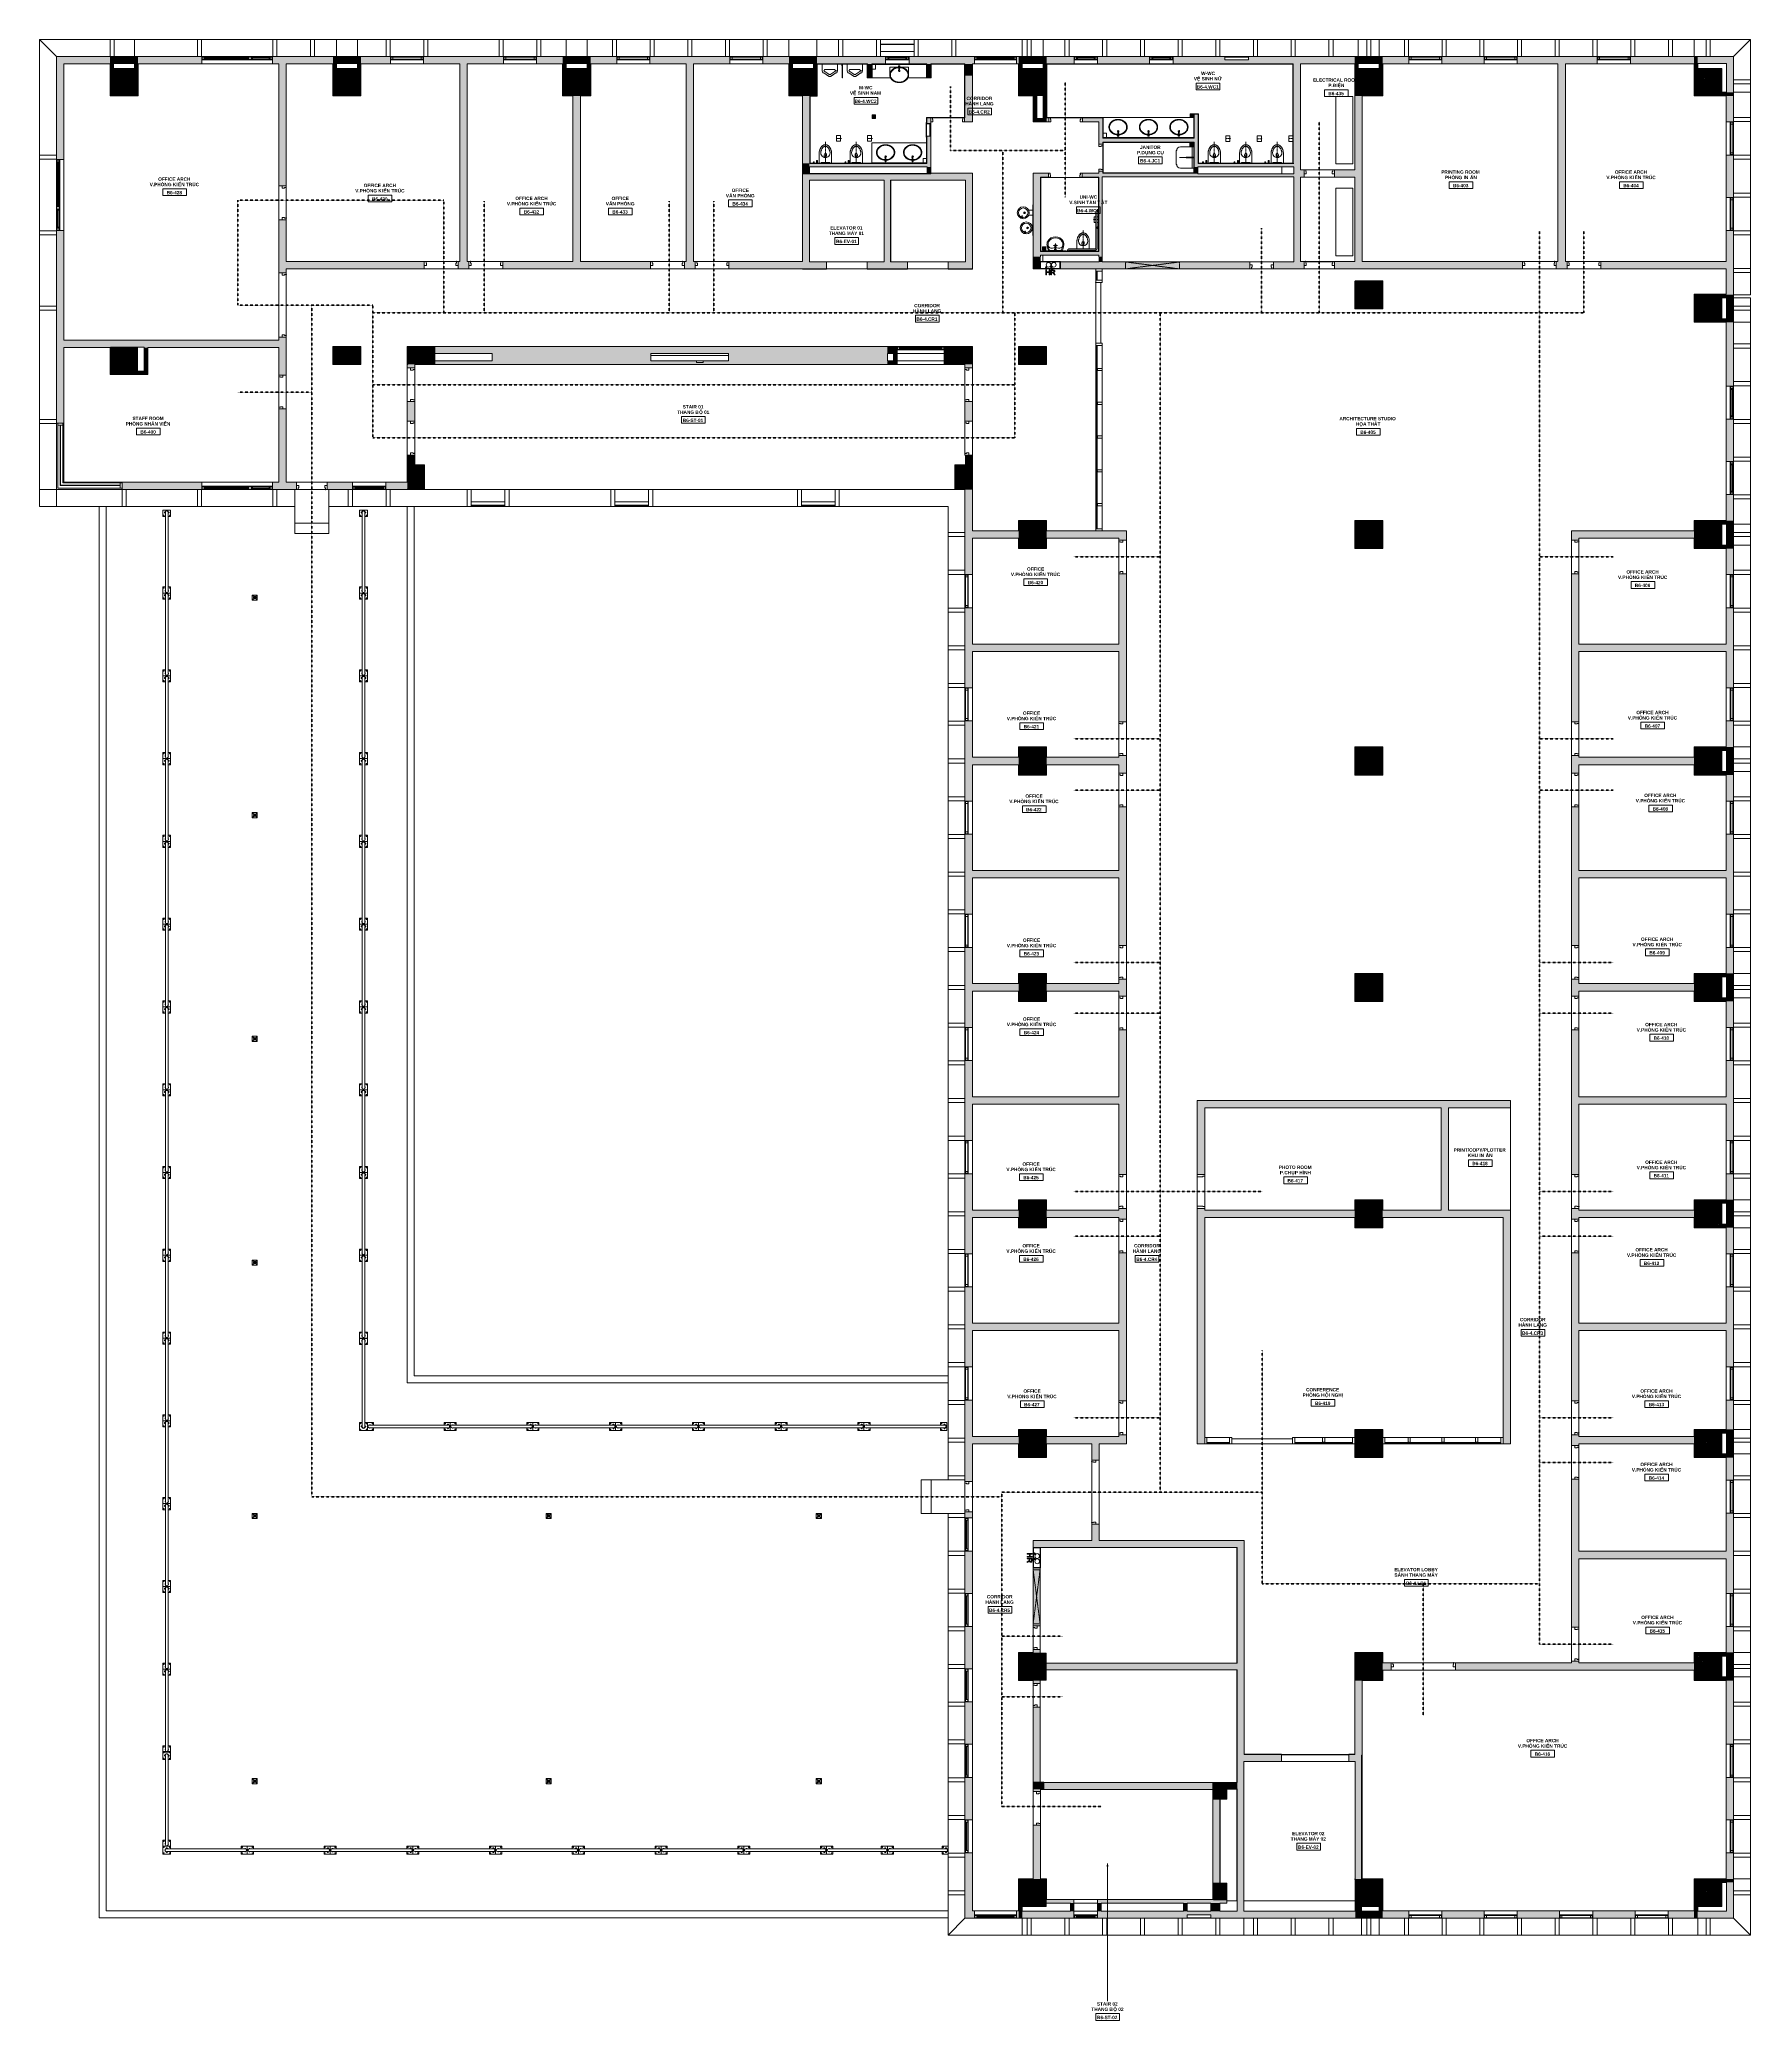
# Model space of a CAD drawing. Header units: millimetres. Extents: x -32790 to 17860, y 16874 to 75497.
import ezdxf

# ---------------------------------------------------------------- set-up
doc = ezdxf.new("R2010")
doc.units = ezdxf.units.MM
doc.linetypes.add('Dash', pattern=[6.35, 3.175, -3.175])
doc.linetypes.add('dash 1-1', pattern=[2, 1, -1])
for name, color, linetype, lineweight in [('A-AREA-IDEN', 2, 'Continuous', 9), ('A-DETL', 90, 'Continuous', 5), ('A-DETL-MBND', 5, 'Continuous', 5), ('A-DOOR', 31, 'Continuous', 5), ('A-DOOR-FRAM', 31, 'Continuous', 5), ('A-FLOR', 192, 'Continuous', 5), ('A-FLOR-HRAL', 11, 'Continuous', 5), ('A-GLAZ', 151, 'Continuous', 5), ('A-GLAZ-CURT', 52, 'Continuous', 5), ('A-GLAZ-CWMG', 51, 'Continuous', 5), ('A-GLAZ-HDLN', 1, 'Dash', 5), ('A-WALL', 113, 'Continuous', 5), ('A-WALL-PATT', 111, 'Continuous', 5), ('I-WALL', 2, 'Continuous', 5), ('P-SANR-FIXT', 6, 'Continuous', 5), ('P-SANR-FIXT-HDLN', 131, 'Dash', 5), ('Q-SPCQ', 91, 'Continuous', 5), ('S-COLS', 52, 'Continuous', 5)]:
    doc.layers.add(name, color=color, linetype=linetype, lineweight=lineweight)
doc.styles.add('Arial_B', font='arialbd.ttf', dxfattribs={"height": 100})
doc.styles.add('Arial_B_1', font='arialbd.ttf', dxfattribs={"height": 100})
pattern_1 = [(50, (0, 0), (63.763904, -5.57885), [6.668, -73.343]), (355, (0, 0), (-12.334876, 66.869514), [5.334, -58.674]), (100.451, (5.314, -0.465), (51.43036, 61.29098), [5.667, -62.332]), (46.184, (0, 17.78), (94.87722, -14.714836), [10.001, -110.014]), (96.636, (7.91, 16.55), (83.09115, 86.5993), [8.5, -93.497]), (351.184, (0, 17.78), (83.09204, 86.59928), [8.001, -88.011]), (21, (8.89, 13.335), (53.064487, -35.792726), [6.667, -73.342]), (326, (8.89, 13.335), (21.63066, 64.46546), [5.334, -58.674]), (71.451, (13.31, 10.35), (74.69646, 28.672367), [5.667, -62.332]), (37.5, (0, 0), (1.080413, 29.594271), [1.676, -56.286, 1.676, -57.887, -58.896]), (37.5, (0, 0), (1.080413, 29.594271), [-117.526, 1.676, -57.22]), (7.5, (0, 0), (23.386368, 35.063507), [1.676, -32.283, 1.676, -54.953, -22.447]), (7.5, (0, 0), (23.386368, 35.063507), [-90.589, 1.676, -20.771]), (327.5, (-19.825, 0), (47.456567, -2.0054684), [1.676, -20.549, 1.676, -67.666, -92.011]), (327.5, (-19.825, 0), (47.456567, -2.0054684), [-91.567, 1.676, -90.335]), (317.5, (-28.715, 0), (51.844948, 8.89904), [1.676, -27.216, 1.676, -44.374, -65.342]), (317.5, (-28.715, 0), (51.844948, 8.89904), [-74.943, 1.676, -63.665]), (45, (0, 0), (-26.715908, 26.715908), []), (45, (0, 10.89), (-26.715908, 26.715908), [])]

# ---------------------------------------------------------------- blocks, each defined once
blk = doc.blocks.new('M_Concrete-Square-Column - C1 - 800 X 800-8344235-4th Traffic Floor Plan - Pedestrian')
at = {"layer": 'S-COLS'}
h = blk.add_hatch(dxfattribs=at)
h.set_pattern_fill('FP_2', color=256, style=0, pattern_type=2)
h.set_pattern_definition([(50, (3389.937, -74247), (63.763904, -5.57885), [6.667, -73.342]), (355, (3389.94, -74247), (-12.334876, 66.869514), [5.334, -58.674]), (100.451, (3395.25, -74247.465), (51.43036, 61.29098), [5.667, -62.332]), (46.184, (3389.94, -74229.22), (94.87722, -14.71484), [10.001, -110.014]), (96.636, (3397.84, -74230.45), (83.09115, 86.5993), [8.5, -93.497]), (351.184, (3389.94, -74229.22), (83.09204, 86.59928), [8.001, -88.011]), (21, (3398.827, -74233.665), (53.064487, -35.792726), [6.668, -73.343]), (326, (3398.83, -74233.665), (21.63066, 64.46546), [5.334, -58.674]), (71.451, (3403.25, -74236.65), (74.69646, 28.672367), [5.667, -62.332]), (37.5, (3389.937, -74247), (1.080413, 29.594271), [1.676, -56.286, 1.676, -57.887, -58.896]), (37.5, (3389.937, -74247), (1.080413, 29.594271), [-117.526, 1.676, -57.22]), (7.5, (3389.937, -74247), (23.386368, 35.063507), [1.676, -32.283, 1.676, -54.953, -22.447]), (7.5, (3389.937, -74247), (23.386368, 35.063507), [-90.589, 1.676, -20.771]), (327.5, (3370.112, -74247), (47.456567, -2.005468), [1.676, -20.549, 1.676, -67.666, -92.011]), (327.5, (3370.112, -74247), (47.456567, -2.005468), [-91.567, 1.676, -90.335]), (317.5, (3361.22, -74247), (51.844948, 8.89904), [1.676, -27.216, 1.676, -44.374, -65.342]), (317.5, (3361.22, -74247), (51.844948, 8.89904), [-74.943, 1.676, -63.665]), (45, (3389.937, -74247), (-26.716616, 26.716616), []), (45, (3389.937, -74236.11), (-26.716616, 26.716616), [])])
h.paths.add_polyline_path([(-400, -400), (400, -400), (400, 400), (-400, 400)])
at = {"layer": 'S-COLS', "lineweight": 15}
for p, q in [((400, 400), (-400, 400)), ((-400, 400), (-400, -400)), ((400, -400), (400, 400)), ((-400, -400), (400, -400))]:
    blk.add_line(p, q, dxfattribs=at)
blk = doc.blocks.new('M_Concrete-Square-Column - C1 - 800 X 800-8582966-4th Traffic Floor Plan - Pedestrian')
at = {"layer": 'S-COLS'}
h = blk.add_hatch(dxfattribs=at)
h.set_pattern_fill('FP_3', color=256, style=0, pattern_type=2)
h.set_pattern_definition([(50, (-16610.066, -74247), (63.763904, -5.57885), [6.667, -73.342]), (355, (-16610.066, -74247), (-12.334876, 66.869514), [5.334, -58.674]), (100.451, (-16604.75, -74247.465), (51.43036, 61.29098), [5.667, -62.332]), (46.184, (-16610.066, -74229.22), (94.87722, -14.714836), [10.001, -110.014]), (96.636, (-16602.16, -74230.45), (83.09115, 86.5993), [8.5, -93.497]), (351.184, (-16610.07, -74229.22), (83.09204, 86.59928), [8.001, -88.011]), (21, (-16601.176, -74233.665), (53.064487, -35.792726), [6.668, -73.343]), (326, (-16601.176, -74233.665), (21.63066, 64.46546), [5.334, -58.674]), (71.451, (-16596.754, -74236.65), (74.69646, 28.672367), [5.667, -62.332]), (37.5, (-16610.066, -74247), (1.080413, 29.594271), [1.676, -56.286, 1.676, -57.887, -58.896]), (37.5, (-16610.066, -74247), (1.080413, 29.594271), [-117.526, 1.676, -57.22]), (7.5, (-16610.066, -74247), (23.386368, 35.063507), [1.676, -32.283, 1.676, -54.953, -22.447]), (7.5, (-16610.066, -74247), (23.386368, 35.063507), [-90.589, 1.676, -20.771]), (327.5, (-16629.89, -74247), (47.456567, -2.005468), [1.676, -20.549, 1.676, -67.666, -92.011]), (327.5, (-16629.89, -74247), (47.456567, -2.005468), [-91.567, 1.676, -90.335]), (317.5, (-16638.78, -74247), (51.844948, 8.89904), [1.676, -27.216, 1.676, -44.374, -65.342]), (317.5, (-16638.78, -74247), (51.844948, 8.89904), [-74.943, 1.676, -63.665]), (45, (-16610.066, -74247), (-26.716616, 26.716616), []), (45, (-16610.066, -74236.11), (-26.716616, 26.716616), [])])
h.paths.add_polyline_path([(-400, -400), (400, -400), (400, 400), (-400, 400)])
at = {"layer": 'S-COLS', "lineweight": 15}
for p, q in [((400, 400), (-400, 400)), ((-400, 400), (-400, -400)), ((400, -400), (400, 400)), ((-400, -400), (400, -400))]:
    blk.add_line(p, q, dxfattribs=at)
blk = doc.blocks.new('M_Concrete-Square-Column - C1 - 800 X 800-V1-4th Traffic Floor Plan - Pedestrian')
at = {"layer": 'S-COLS'}
h = blk.add_hatch(dxfattribs=at)
h.set_pattern_fill('FP_4', color=256, style=0, pattern_type=2)
h.set_pattern_definition([(50, (-16610.066, -60847), (63.763904, -5.57885), [6.667, -73.342]), (355, (-16610.066, -60847), (-12.334876, 66.869514), [5.334, -58.674]), (100.451, (-16604.75, -60847.465), (51.43036, 61.29098), [5.667, -62.332]), (46.184, (-16610.066, -60829.22), (94.87722, -14.71484), [10.001, -110.014]), (96.636, (-16602.16, -60830.45), (83.09115, 86.5993), [8.5, -93.497]), (351.184, (-16610.07, -60829.22), (83.09204, 86.59928), [8.001, -88.011]), (21, (-16601.176, -60833.665), (53.064487, -35.792726), [6.668, -73.343]), (326, (-16601.176, -60833.665), (21.63066, 64.46546), [5.334, -58.674]), (71.451, (-16596.754, -60836.65), (74.69646, 28.67237), [5.667, -62.332]), (37.5, (-16610.066, -60847), (1.080413, 29.594271), [1.676, -56.286, 1.676, -57.887, -58.896]), (37.5, (-16610.066, -60847), (1.080413, 29.594271), [-117.526, 1.676, -57.22]), (7.5, (-16610.066, -60847), (23.386368, 35.063507), [1.676, -32.283, 1.676, -54.953, -22.447]), (7.5, (-16610.066, -60847), (23.386368, 35.063507), [-90.589, 1.676, -20.771]), (327.5, (-16629.89, -60847), (47.456567, -2.005468), [1.676, -20.549, 1.676, -67.666, -92.011]), (327.5, (-16629.89, -60847), (47.456567, -2.005468), [-91.567, 1.676, -90.335]), (317.5, (-16638.78, -60847), (51.844948, 8.89904), [1.676, -27.216, 1.676, -44.374, -65.342]), (317.5, (-16638.78, -60847), (51.844948, 8.89904), [-74.943, 1.676, -63.665]), (45, (-16610.066, -60847), (-26.716616, 26.716616), []), (45, (-16610.066, -60836.11), (-26.716616, 26.716616), [])])
h.paths.add_polyline_path([(400, -400), (400, 400), (-400, 400), (-400, -400)])
at = {"layer": 'S-COLS', "lineweight": 15}
for p, q in [((400, 400), (-400, 400)), ((-400, 400), (-400, -400)), ((400, -400), (400, 400)), ((-400, -400), (400, -400))]:
    blk.add_line(p, q, dxfattribs=at)
blk = doc.blocks.new('M_Concrete-Square-Column - C1 - 800 X 800-V2-4th Traffic Floor Plan - Pedestrian')
at = {"layer": 'S-COLS'}
h = blk.add_hatch(dxfattribs=at)
h.set_pattern_fill('FP_5', color=256, style=0, pattern_type=2)
h.set_pattern_definition([(50, (-16610.066, -54147), (63.763904, -5.57885), [6.667, -73.342]), (355, (-16610.066, -54147), (-12.334876, 66.869514), [5.334, -58.674]), (100.451, (-16604.75, -54147.465), (51.43036, 61.29098), [5.667, -62.332]), (46.184, (-16610.066, -54129.22), (94.87722, -14.71484), [10.001, -110.014]), (96.636, (-16602.16, -54130.45), (83.09115, 86.5993), [8.5, -93.497]), (351.184, (-16610.07, -54129.22), (83.09204, 86.59928), [8.001, -88.011]), (21, (-16601.176, -54133.665), (53.064487, -35.792726), [6.668, -73.343]), (326, (-16601.176, -54133.665), (21.63066, 64.46546), [5.334, -58.674]), (71.451, (-16596.754, -54136.65), (74.69646, 28.67237), [5.667, -62.332]), (37.5, (-16610.066, -54147), (1.080413, 29.594271), [1.676, -56.286, 1.676, -57.887, -58.896]), (37.5, (-16610.066, -54147), (1.080413, 29.594271), [-117.526, 1.676, -57.22]), (7.5, (-16610.066, -54147), (23.386368, 35.063507), [1.676, -32.283, 1.676, -54.953, -22.447]), (7.5, (-16610.066, -54147), (23.386368, 35.063507), [-90.589, 1.676, -20.771]), (327.5, (-16629.89, -54147), (47.456567, -2.005468), [1.676, -20.549, 1.676, -67.666, -92.011]), (327.5, (-16629.89, -54147), (47.456567, -2.005468), [-91.567, 1.676, -90.335]), (317.5, (-16638.78, -54147), (51.844948, 8.89904), [1.676, -27.216, 1.676, -44.374, -65.342]), (317.5, (-16638.78, -54147), (51.844948, 8.89904), [-74.943, 1.676, -63.665]), (45, (-16610.066, -54147), (-26.716616, 26.716616), []), (45, (-16610.066, -54136.11), (-26.716616, 26.716616), [])])
h.paths.add_polyline_path([(400, -400), (400, 400), (-400, 400), (-400, -400)])
at = {"layer": 'S-COLS', "lineweight": 15}
for p, q in [((400, 400), (-400, 400)), ((-400, 400), (-400, -400)), ((400, -400), (400, 400)), ((-400, -400), (400, -400))]:
    blk.add_line(p, q, dxfattribs=at)
blk = doc.blocks.new('M_Concrete-Square-Column - C1 - 800 X 800-V3-4th Traffic Floor Plan - Pedestrian')
at = {"layer": 'S-COLS'}
h = blk.add_hatch(dxfattribs=at)
h.set_pattern_fill('FP_6', color=256, style=0, pattern_type=2)
h.set_pattern_definition([(50, (-16610.066, -33947), (63.763904, -5.57885), [6.667, -73.342]), (355, (-16610.066, -33947), (-12.33488, 66.86951), [5.334, -58.674]), (100.451, (-16604.75, -33947.465), (51.43036, 61.29098), [5.667, -62.332]), (46.184, (-16610.066, -33929.22), (94.87722, -14.71484), [10.001, -110.014]), (96.636, (-16602.16, -33930.45), (83.09115, 86.5993), [8.5, -93.497]), (351.184, (-16610.07, -33929.22), (83.09204, 86.59928), [8.001, -88.011]), (21, (-16601.176, -33933.665), (53.06449, -35.792726), [6.667, -73.342]), (326, (-16601.176, -33933.665), (21.63066, 64.46546), [5.334, -58.674]), (71.451, (-16596.754, -33936.65), (74.69646, 28.67237), [5.667, -62.332]), (37.5, (-16610.066, -33947), (1.080413, 29.594271), [1.676, -56.286, 1.676, -57.887, -58.896]), (37.5, (-16610.066, -33947), (1.080413, 29.594271), [-117.526, 1.676, -57.22]), (7.5, (-16610.066, -33947), (23.386368, 35.063507), [1.676, -32.283, 1.676, -54.953, -22.447]), (7.5, (-16610.066, -33947), (23.386368, 35.063507), [-90.589, 1.676, -20.771]), (327.5, (-16629.89, -33947), (47.456567, -2.005468), [1.676, -20.549, 1.676, -67.666, -92.012]), (327.5, (-16629.89, -33947), (47.456567, -2.005468), [-91.567, 1.676, -90.335]), (317.5, (-16638.78, -33947), (51.844948, 8.89904), [1.676, -27.216, 1.676, -44.374, -65.341]), (317.5, (-16638.78, -33947), (51.844948, 8.89904), [-74.943, 1.676, -63.665]), (45, (-16610.066, -33947), (-26.716616, 26.716616), []), (45, (-16610.066, -33936.11), (-26.716616, 26.716616), [])])
h.paths.add_polyline_path([(400, -400), (400, 400), (-400, 400), (-400, -400)])
at = {"layer": 'S-COLS', "lineweight": 15}
for p, q in [((400, 400), (-400, 400)), ((-400, 400), (-400, -400)), ((400, -400), (400, 400)), ((-400, -400), (400, -400))]:
    blk.add_line(p, q, dxfattribs=at)
blk = doc.blocks.new('M_Concrete-Square-Column - C1 - 800 X 800-V4-4th Traffic Floor Plan - Pedestrian')
at = {"layer": 'S-COLS'}
h = blk.add_hatch(dxfattribs=at)
h.set_pattern_fill('FP_7', color=256, style=0, pattern_type=2)
h.set_pattern_definition([(50, (-16610.066, -27347), (63.7639, -5.57885), [6.667, -73.342]), (355, (-16610.066, -27347), (-12.33488, 66.86951), [5.334, -58.674]), (100.451, (-16604.75, -27347.465), (51.43036, 61.29098), [5.667, -62.332]), (46.184, (-16610.066, -27329.22), (94.87722, -14.71484), [10.001, -110.014]), (96.636, (-16602.16, -27330.45), (83.09115, 86.5993), [8.5, -93.497]), (351.184, (-16610.07, -27329.22), (83.09204, 86.59928), [8.001, -88.011]), (21, (-16601.176, -27333.665), (53.06449, -35.79273), [6.667, -73.342]), (326, (-16601.176, -27333.665), (21.63066, 64.46546), [5.334, -58.674]), (71.451, (-16596.754, -27336.65), (74.69646, 28.67237), [5.667, -62.332]), (37.5, (-16610.066, -27347), (1.080413, 29.594271), [1.676, -56.286, 1.676, -57.887, -58.896]), (37.5, (-16610.066, -27347), (1.080413, 29.594271), [-117.526, 1.676, -57.22]), (7.5, (-16610.066, -27347), (23.386368, 35.063507), [1.676, -32.283, 1.676, -54.953, -22.447]), (7.5, (-16610.066, -27347), (23.386368, 35.063507), [-90.589, 1.676, -20.771]), (327.5, (-16629.89, -27347), (47.456567, -2.005468), [1.676, -20.549, 1.676, -67.666, -92.012]), (327.5, (-16629.89, -27347), (47.456567, -2.005468), [-91.567, 1.676, -90.335]), (317.5, (-16638.78, -27347), (51.84495, 8.89904), [1.676, -27.216, 1.676, -44.374, -65.341]), (317.5, (-16638.78, -27347), (51.84495, 8.89904), [-74.943, 1.676, -63.665]), (45, (-16610.066, -27347), (-26.716616, 26.716616), []), (45, (-16610.066, -27336.11), (-26.716616, 26.716616), [])])
h.paths.add_polyline_path([(-400, -400), (400, -400), (400, 400), (-400, 400)])
at = {"layer": 'S-COLS', "lineweight": 15}
for p, q in [((400, 400), (-400, 400)), ((-400, 400), (-400, -400)), ((400, -400), (400, 400)), ((-400, -400), (400, -400))]:
    blk.add_line(p, q, dxfattribs=at)
blk = doc.blocks.new('M_Concrete-Square-Column - C1 - 800 X 800-V5-4th Traffic Floor Plan - Pedestrian')
at = {"layer": 'S-COLS'}
h = blk.add_hatch(dxfattribs=at)
h.set_pattern_fill('FP_8', color=256, style=0, pattern_type=2)
h.set_pattern_definition([(50, (-16610.066, -20647), (63.7639, -5.57885), [6.667, -73.342]), (355, (-16610.066, -20647), (-12.33488, 66.86951), [5.334, -58.674]), (100.451, (-16604.75, -20647.465), (51.43036, 61.29098), [5.667, -62.332]), (46.184, (-16610.066, -20629.22), (94.87722, -14.71484), [10.001, -110.014]), (96.636, (-16602.16, -20630.45), (83.09115, 86.5993), [8.5, -93.497]), (351.184, (-16610.07, -20629.22), (83.09204, 86.59928), [8.001, -88.011]), (21, (-16601.176, -20633.665), (53.06449, -35.79273), [6.667, -73.342]), (326, (-16601.176, -20633.665), (21.63066, 64.46546), [5.334, -58.674]), (71.451, (-16596.754, -20636.65), (74.69646, 28.67237), [5.667, -62.332]), (37.5, (-16610.066, -20647), (1.080413, 29.594271), [1.676, -56.286, 1.676, -57.887, -58.896]), (37.5, (-16610.066, -20647), (1.080413, 29.594271), [-117.526, 1.676, -57.22]), (7.5, (-16610.066, -20647), (23.386368, 35.063507), [1.676, -32.283, 1.676, -54.953, -22.447]), (7.5, (-16610.066, -20647), (23.386368, 35.063507), [-90.589, 1.676, -20.771]), (327.5, (-16629.89, -20647), (47.456567, -2.005468), [1.676, -20.549, 1.676, -67.666, -92.012]), (327.5, (-16629.89, -20647), (47.456567, -2.005468), [-91.567, 1.676, -90.335]), (317.5, (-16638.78, -20647), (51.84495, 8.89904), [1.676, -27.216, 1.676, -44.374, -65.341]), (317.5, (-16638.78, -20647), (51.84495, 8.89904), [-74.943, 1.676, -63.665]), (45, (-16610.066, -20647), (-26.716616, 26.716616), []), (45, (-16610.066, -20636.11), (-26.716616, 26.716616), [])])
h.paths.add_polyline_path([(-400, -400), (400, -400), (400, 400), (-400, 400), (-400, 315)])
at = {"layer": 'S-COLS', "lineweight": 15}
for p, q in [((400, 400), (-400, 400)), ((-400, 400), (-400, -400)), ((400, -400), (400, 400)), ((-400, -400), (400, -400))]:
    blk.add_line(p, q, dxfattribs=at)
blk = doc.blocks.new('M_Concrete-Square-Column - C1 - 800 X 800-V6-4th Traffic Floor Plan - Pedestrian')
at = {"layer": 'S-COLS'}
h = blk.add_hatch(dxfattribs=at)
h.set_pattern_fill('FP_9', color=256, style=0, pattern_type=2)
h.set_pattern_definition([(50, (3389.934, -33947), (63.7639, -5.57885), [6.667, -73.342]), (355, (3389.934, -33947), (-12.33488, 66.86951), [5.334, -58.674]), (100.451, (3395.25, -33947.465), (51.43036, 61.29098), [5.667, -62.332]), (46.184, (3389.934, -33929.22), (94.87722, -14.71484), [10.001, -110.014]), (96.636, (3397.84, -33930.45), (83.09115, 86.5993), [8.5, -93.497]), (351.184, (3389.93, -33929.22), (83.09204, 86.59928), [8.001, -88.011]), (21, (3398.824, -33933.665), (53.06449, -35.79273), [6.667, -73.342]), (326, (3398.824, -33933.665), (21.63066, 64.46546), [5.334, -58.674]), (71.451, (3403.246, -33936.65), (74.69646, 28.67237), [5.667, -62.332]), (37.5, (3389.934, -33947), (1.080413, 29.594271), [1.676, -56.286, 1.676, -57.887, -58.896]), (37.5, (3389.934, -33947), (1.080413, 29.594271), [-117.526, 1.676, -57.22]), (7.5, (3389.934, -33947), (23.386368, 35.063507), [1.676, -32.283, 1.676, -54.953, -22.447]), (7.5, (3389.934, -33947), (23.386368, 35.063507), [-90.589, 1.676, -20.771]), (327.5, (3370.11, -33947), (47.456567, -2.005468), [1.676, -20.549, 1.676, -67.666, -92.012]), (327.5, (3370.11, -33947), (47.456567, -2.005468), [-91.567, 1.676, -90.335]), (317.5, (3361.22, -33947), (51.84495, 8.89904), [1.676, -27.216, 1.676, -44.374, -65.341]), (317.5, (3361.22, -33947), (51.84495, 8.89904), [-74.943, 1.676, -63.665]), (45, (3389.934, -33947), (-26.716616, 26.716616), []), (45, (3389.934, -33936.11), (-26.716616, 26.716616), [])])
h.paths.add_polyline_path([(400, -400), (400, 400), (-400, 400), (-400, -400), (41, -400)])
at = {"layer": 'S-COLS', "lineweight": 15}
for p, q in [((400, 400), (-400, 400)), ((-400, 400), (-400, -400)), ((400, -400), (400, 400)), ((-400, -400), (400, -400))]:
    blk.add_line(p, q, dxfattribs=at)
blk = doc.blocks.new('M_Concrete-Square-Column - C1 - 800 X 800-V7-4th Traffic Floor Plan - Pedestrian')
at = {"layer": 'S-COLS'}
h = blk.add_hatch(dxfattribs=at)
h.set_pattern_fill('FP_10', color=256, style=0, pattern_type=2)
h.set_pattern_definition([(50, (3389.934, -60847), (63.763904, -5.57885), [6.667, -73.342]), (355, (3389.934, -60847), (-12.334876, 66.869514), [5.334, -58.674]), (100.451, (3395.25, -60847.465), (51.43036, 61.29098), [5.667, -62.332]), (46.184, (3389.934, -60829.22), (94.87722, -14.71484), [10.001, -110.014]), (96.636, (3397.84, -60830.45), (83.09115, 86.5993), [8.5, -93.497]), (351.184, (3389.93, -60829.22), (83.09204, 86.59928), [8.001, -88.011]), (21, (3398.824, -60833.665), (53.064487, -35.792726), [6.668, -73.343]), (326, (3398.824, -60833.665), (21.63066, 64.46546), [5.334, -58.674]), (71.451, (3403.246, -60836.65), (74.69646, 28.67237), [5.667, -62.332]), (37.5, (3389.934, -60847), (1.080413, 29.594271), [1.676, -56.286, 1.676, -57.887, -58.896]), (37.5, (3389.934, -60847), (1.080413, 29.594271), [-117.526, 1.676, -57.22]), (7.5, (3389.934, -60847), (23.386368, 35.063507), [1.676, -32.283, 1.676, -54.953, -22.447]), (7.5, (3389.934, -60847), (23.386368, 35.063507), [-90.589, 1.676, -20.771]), (327.5, (3370.11, -60847), (47.456567, -2.005468), [1.676, -20.549, 1.676, -67.666, -92.011]), (327.5, (3370.11, -60847), (47.456567, -2.005468), [-91.567, 1.676, -90.335]), (317.5, (3361.22, -60847), (51.844948, 8.89904), [1.676, -27.216, 1.676, -44.374, -65.342]), (317.5, (3361.22, -60847), (51.844948, 8.89904), [-74.943, 1.676, -63.665]), (45, (3389.934, -60847), (-26.716616, 26.716616), []), (45, (3389.934, -60836.11), (-26.716616, 26.716616), [])])
h.paths.add_polyline_path([(400, -400), (400, 400), (-400, 400), (-400, -400), (41, -400)])
at = {"layer": 'S-COLS', "lineweight": 15}
for p, q in [((400, 400), (-400, 400)), ((-400, 400), (-400, -400)), ((400, -400), (400, 400)), ((-400, -400), (400, -400))]:
    blk.add_line(p, q, dxfattribs=at)
blk = doc.blocks.new('M_Concrete-Square-Column - C1 - 800 X 800-V8-4th Traffic Floor Plan - Pedestrian')
at = {"layer": 'S-COLS'}
h = blk.add_hatch(dxfattribs=at)
h.set_pattern_fill('FP_11', color=256, style=0, pattern_type=2)
h.set_pattern_definition([(50, (3389.934, -54147), (63.763904, -5.57885), [6.667, -73.342]), (355, (3389.934, -54147), (-12.334876, 66.869514), [5.334, -58.674]), (100.451, (3395.25, -54147.465), (51.43036, 61.29098), [5.667, -62.332]), (46.184, (3389.934, -54129.22), (94.87722, -14.71484), [10.001, -110.014]), (96.636, (3397.84, -54130.45), (83.09115, 86.5993), [8.5, -93.497]), (351.184, (3389.93, -54129.22), (83.09204, 86.59928), [8.001, -88.011]), (21, (3398.824, -54133.665), (53.064487, -35.792726), [6.668, -73.343]), (326, (3398.824, -54133.665), (21.63066, 64.46546), [5.334, -58.674]), (71.451, (3403.246, -54136.65), (74.69646, 28.67237), [5.667, -62.332]), (37.5, (3389.934, -54147), (1.080413, 29.594271), [1.676, -56.286, 1.676, -57.887, -58.896]), (37.5, (3389.934, -54147), (1.080413, 29.594271), [-117.526, 1.676, -57.22]), (7.5, (3389.934, -54147), (23.386368, 35.063507), [1.676, -32.283, 1.676, -54.953, -22.447]), (7.5, (3389.934, -54147), (23.386368, 35.063507), [-90.589, 1.676, -20.771]), (327.5, (3370.11, -54147), (47.456567, -2.005468), [1.676, -20.549, 1.676, -67.666, -92.011]), (327.5, (3370.11, -54147), (47.456567, -2.005468), [-91.567, 1.676, -90.335]), (317.5, (3361.22, -54147), (51.844948, 8.89904), [1.676, -27.216, 1.676, -44.374, -65.342]), (317.5, (3361.22, -54147), (51.844948, 8.89904), [-74.943, 1.676, -63.665]), (45, (3389.934, -54147), (-26.716616, 26.716616), []), (45, (3389.934, -54136.11), (-26.716616, 26.716616), [])])
h.paths.add_polyline_path([(400, -400), (400, 400), (-400, 400), (-400, -400), (41, -400)])
at = {"layer": 'S-COLS', "lineweight": 15}
for p, q in [((400, 400), (-400, 400)), ((-400, 400), (-400, -400)), ((400, -400), (400, 400)), ((-400, -400), (400, -400))]:
    blk.add_line(p, q, dxfattribs=at)
blk = doc.blocks.new('M_Concrete-Rectangular-Column - C4 - 500 x 800mm-9522334-4th Traffic Floor Plan - Pedestrian')
at = {"layer": 'S-COLS'}
h = blk.add_hatch(dxfattribs=at)
h.set_pattern_fill('FP_12', color=256, style=0, pattern_type=2)
h.set_pattern_definition([(320, (-66147, -23689.933), (-5.57885, -63.763904), [6.667, -73.342]), (265, (-66147, -23689.93), (66.869514, 12.334876), [5.334, -58.674]), (10.451, (-66147.465, -23695.25), (61.29098, -51.43036), [5.667, -62.332]), (316.184, (-66129.22, -23689.93), (-14.71484, -94.87722), [10.001, -110.014]), (6.636, (-66130.45, -23697.84), (86.5993, -83.09115), [8.5, -93.497]), (261.184, (-66129.22, -23689.93), (86.59928, -83.09204), [8.001, -88.011]), (291, (-66133.665, -23698.823), (-35.792726, -53.064487), [6.668, -73.343]), (236, (-66133.665, -23698.82), (64.46546, -21.63066), [5.334, -58.674]), (341.451, (-66136.65, -23703.245), (28.672367, -74.69646), [5.667, -62.332]), (307.5, (-66147, -23689.933), (29.594271, -1.080413), [1.676, -56.286, 1.676, -57.887, -58.896]), (307.5, (-66147, -23689.933), (29.594271, -1.080413), [-117.526, 1.676, -57.22]), (277.5, (-66147, -23689.933), (35.063507, -23.386368), [1.676, -32.283, 1.676, -54.953, -22.447]), (277.5, (-66147, -23689.933), (35.063507, -23.386368), [-90.589, 1.676, -20.771]), (237.5, (-66147, -23670.108), (-2.005468, -47.456567), [1.676, -20.549, 1.676, -67.666, -92.011]), (237.5, (-66147, -23670.108), (-2.005468, -47.456567), [-91.567, 1.676, -90.335]), (227.5, (-66147, -23661.22), (8.89904, -51.844948), [1.676, -27.216, 1.676, -44.374, -65.342]), (227.5, (-66147, -23661.22), (8.89904, -51.844948), [-74.943, 1.676, -63.665]), (315, (-66147, -23689.933), (26.715908, 26.715908), []), (315, (-66136.11, -23689.933), (26.715908, 26.715908), [])])
h.paths.add_polyline_path([(-250, -400), (250, -400), (250, 400), (-250, 400)])
at = {"layer": 'S-COLS', "lineweight": 15}
for p, q in [((250, 400), (-250, 400)), ((-250, 400), (-250, -400)), ((250, -400), (250, 400)), ((-250, -400), (250, -400))]:
    blk.add_line(p, q, dxfattribs=at)
blk = doc.blocks.new('M_Concrete-Rectangular-Column - C3 - 500 x 700mm-9523593-4th Traffic Floor Plan - Pedestrian')
at = {"layer": 'S-COLS'}
h = blk.add_hatch(dxfattribs=at)
h.set_pattern_fill('FP_13', color=256, style=0, pattern_type=2)
h.set_pattern_definition([(50, (5439.94, -62547), (63.763904, -5.57885), [6.667, -73.342]), (355, (5439.94, -62547), (-12.334876, 66.869514), [5.334, -58.674]), (100.451, (5445.25, -62547.465), (51.43036, 61.29098), [5.667, -62.332]), (46.184, (5439.94, -62529.22), (94.87722, -14.71484), [10.001, -110.014]), (96.636, (5447.85, -62530.45), (83.09115, 86.5993), [8.5, -93.497]), (351.184, (5439.94, -62529.22), (83.09204, 86.59928), [8.001, -88.011]), (21, (5448.83, -62533.665), (53.064487, -35.792726), [6.668, -73.343]), (326, (5448.83, -62533.665), (21.63066, 64.46546), [5.334, -58.674]), (71.451, (5453.25, -62536.65), (74.69646, 28.67237), [5.667, -62.332]), (37.5, (5439.94, -62547), (1.080413, 29.594271), [1.676, -56.286, 1.676, -57.887, -58.896]), (37.5, (5439.94, -62547), (1.080413, 29.594271), [-117.526, 1.676, -57.22]), (7.5, (5439.94, -62547), (23.386368, 35.063507), [1.676, -32.283, 1.676, -54.953, -22.447]), (7.5, (5439.94, -62547), (23.386368, 35.063507), [-90.589, 1.676, -20.771]), (327.5, (5420.114, -62547), (47.456567, -2.005468), [1.676, -20.549, 1.676, -67.666, -92.011]), (327.5, (5420.114, -62547), (47.456567, -2.005468), [-91.567, 1.676, -90.335]), (317.5, (5411.224, -62547), (51.844948, 8.89904), [1.676, -27.216, 1.676, -44.374, -65.342]), (317.5, (5411.224, -62547), (51.844948, 8.89904), [-74.943, 1.676, -63.665]), (45, (5439.94, -62547), (-26.716616, 26.716616), []), (45, (5439.94, -62536.11), (-26.716616, 26.716616), [])])
h.paths.add_polyline_path([(-250, -350), (250, -350), (250, 350), (-250, 350)])
at = {"layer": 'S-COLS', "lineweight": 15}
for p, q in [((250, 350), (-250, 350)), ((-250, 350), (-250, -350)), ((250, -350), (250, 350)), ((-250, -350), (250, -350))]:
    blk.add_line(p, q, dxfattribs=at)
blk = doc.blocks.new('M_Concrete-Square-Column - C1 - 800 X 800-10465290-4th Traffic Floor Plan - Pedestrian')
at = {"layer": 'S-COLS'}
h = blk.add_hatch(dxfattribs=at)
h.set_pattern_fill('FP_14', color=256, style=0, pattern_type=2)
h.set_pattern_definition([(50, (-16610.066, -40747), (63.763904, -5.57885), [6.667, -73.342]), (355, (-16610.066, -40747), (-12.33488, 66.86951), [5.334, -58.674]), (100.451, (-16604.75, -40747.465), (51.43036, 61.29098), [5.667, -62.332]), (46.184, (-16610.066, -40729.22), (94.87722, -14.71484), [10.001, -110.014]), (96.636, (-16602.16, -40730.45), (83.09115, 86.5993), [8.5, -93.497]), (351.184, (-16610.07, -40729.22), (83.09204, 86.59928), [8.001, -88.011]), (21, (-16601.176, -40733.665), (53.064487, -35.792726), [6.668, -73.343]), (326, (-16601.176, -40733.665), (21.63066, 64.46546), [5.334, -58.674]), (71.451, (-16596.754, -40736.65), (74.69646, 28.67237), [5.667, -62.332]), (37.5, (-16610.066, -40747), (1.080413, 29.594271), [1.676, -56.286, 1.676, -57.887, -58.896]), (37.5, (-16610.066, -40747), (1.080413, 29.594271), [-117.526, 1.676, -57.22]), (7.5, (-16610.066, -40747), (23.386368, 35.063507), [1.676, -32.283, 1.676, -54.953, -22.447]), (7.5, (-16610.066, -40747), (23.386368, 35.063507), [-90.589, 1.676, -20.771]), (327.5, (-16629.89, -40747), (47.456567, -2.005468), [1.676, -20.549, 1.676, -67.666, -92.011]), (327.5, (-16629.89, -40747), (47.456567, -2.005468), [-91.567, 1.676, -90.335]), (317.5, (-16638.78, -40747), (51.844948, 8.89904), [1.676, -27.216, 1.676, -44.374, -65.342]), (317.5, (-16638.78, -40747), (51.844948, 8.89904), [-74.943, 1.676, -63.665]), (45, (-16610.066, -40747), (-26.716616, 26.716616), []), (45, (-16610.066, -40736.11), (-26.716616, 26.716616), [])])
h.paths.add_polyline_path([(400, -400), (400, 400), (-400, 400), (-400, -400)])
at = {"layer": 'S-COLS', "lineweight": 15}
for p, q in [((400, 400), (-400, 400)), ((-400, 400), (-400, -400)), ((400, -400), (400, 400)), ((-400, -400), (400, -400))]:
    blk.add_line(p, q, dxfattribs=at)
blk = doc.blocks.new('M_Concrete-Square-Column - C1 - 800 X 800-V9-4th Traffic Floor Plan - Pedestrian')
at = {"layer": 'S-COLS'}
h = blk.add_hatch(dxfattribs=at)
h.set_pattern_fill('FP_15', color=256, style=0, pattern_type=2)
h.set_pattern_definition([(50, (-16610.066, -47447), (63.763904, -5.57885), [6.667, -73.342]), (355, (-16610.066, -47447), (-12.33488, 66.86951), [5.334, -58.674]), (100.451, (-16604.75, -47447.465), (51.43036, 61.29098), [5.667, -62.332]), (46.184, (-16610.066, -47429.22), (94.87722, -14.71484), [10.001, -110.014]), (96.636, (-16602.16, -47430.45), (83.09115, 86.5993), [8.5, -93.497]), (351.184, (-16610.07, -47429.22), (83.09204, 86.59928), [8.001, -88.011]), (21, (-16601.176, -47433.665), (53.064487, -35.792726), [6.668, -73.343]), (326, (-16601.176, -47433.665), (21.63066, 64.46546), [5.334, -58.674]), (71.451, (-16596.754, -47436.65), (74.69646, 28.67237), [5.667, -62.332]), (37.5, (-16610.066, -47447), (1.080413, 29.594271), [1.676, -56.286, 1.676, -57.887, -58.896]), (37.5, (-16610.066, -47447), (1.080413, 29.594271), [-117.526, 1.676, -57.22]), (7.5, (-16610.066, -47447), (23.386368, 35.063507), [1.676, -32.283, 1.676, -54.953, -22.447]), (7.5, (-16610.066, -47447), (23.386368, 35.063507), [-90.589, 1.676, -20.771]), (327.5, (-16629.89, -47447), (47.456567, -2.005468), [1.676, -20.549, 1.676, -67.666, -92.011]), (327.5, (-16629.89, -47447), (47.456567, -2.005468), [-91.567, 1.676, -90.335]), (317.5, (-16638.78, -47447), (51.844948, 8.89904), [1.676, -27.216, 1.676, -44.374, -65.342]), (317.5, (-16638.78, -47447), (51.844948, 8.89904), [-74.943, 1.676, -63.665]), (45, (-16610.066, -47447), (-26.716616, 26.716616), []), (45, (-16610.066, -47436.11), (-26.716616, 26.716616), [])])
h.paths.add_polyline_path([(-400, -400), (400, -400), (400, 400), (-400, 400)])
at = {"layer": 'S-COLS', "lineweight": 15}
for p, q in [((400, 400), (-400, 400)), ((-400, 400), (-400, -400)), ((400, -400), (400, 400)), ((-400, -400), (400, -400))]:
    blk.add_line(p, q, dxfattribs=at)
blk = doc.blocks.new('DP3-DF102 - DP3-DF102-9189611-4th Traffic Floor Plan - Pedestrian')
at = {"layer": 'A-DOOR'}
for p, q in [((-497, 10), (-438, 10)), ((-435, 7), (-435, -57)), ((435, -57), (435, 7)), ((438, 10), (497, 10)), ((-453, -110), (-497, -110)), ((-450, -63), (-450, -107)), ((-438, -60), (-447, -60)), ((447, -60), (438, -60)), ((447, -94), (447, -113)), ((450, -94), (447, -94)), ((450, -94), (450, -63)), ((450, -108), (450, -94)), ((497, -110), (453, -110))]:
    blk.add_line(p, q, dxfattribs=at)
for centre, radius, start, end in [((-497, 7), 3, 90, 180), ((-497, 7), 3, 90, 180), ((-438, 7), 3, 0, 90), ((-438, 7), 3, 0, 90), ((438, 7), 3, 90, 180), ((438, 7), 3, 90, 180), ((497, 7), 3, 0, 90), ((497, 7), 3, 0, 90), ((-497, -107), 3, 179.96388, 270), ((-497, -107), 3, 179.96388, 218.55079), ((-497, -107), 3, 231.41309, 270), ((-453, -107), 3, 270, 359.99999), ((-453, -107), 3, 270, 0), ((-447, -63), 3, 90, 180), ((-438, -57), 3, 270, 0), ((-438, -57), 3, 270, 0), ((438, -57), 3, 180, 270), ((438, -57), 3, 180, 270), ((447, -63), 3, 0, 90), ((450, -113), 3, 180, 69.32111), ((450, -113), 3, 238.66379, 311.99353), ((450, -113), 3, 238.66379, 311.99353), ((450, -113), 3, 238.66379, 311.99353), ((450, -113), 3, 238.66379, 311.99353), ((450, -113), 3, 238.66379, 311.99353), ((450, -113), 3, 238.66379, 311.99353), ((450, -113), 3, 238.66379, 311.99353), ((453, -107), 3, 180.00001, 270), ((453, -107), 3, 180, 270), ((452, -108), 2.19, 183.06617, 239.07533), ((497, -107), 3, 270, 0.03612), ((497, -107), 3, 270, 308.58691), ((497, -107), 3, 321.44921, 0.03612)]:
    blk.add_arc(centre, radius, start, end, dxfattribs=at)
blk = doc.blocks.new('DP3-D301 - DP3-D301-9166700-4th Traffic Floor Plan - Pedestrian')
at = {"layer": 'A-DOOR'}
for p, q in [((447, 113), (447, 94)), ((447, 94), (450, 94)), ((450, 94), (450, 108))]:
    blk.add_line(p, q, dxfattribs=at)
for centre, radius, start, end in [((450, 113), 3, 290.67889, 180), ((450, 113), 3, 48.00647, 121.33621), ((450, 113), 3, 48.00647, 121.33621), ((450, 113), 3, 48.00647, 121.33621), ((450, 113), 3, 48.00647, 121.33621), ((450, 113), 3, 48.00647, 121.33621), ((450, 113), 3, 48.00647, 121.33621), ((450, 113), 3, 48.00647, 121.33621), ((452, 108), 2.19, 120.92467, 176.93383)]:
    blk.add_arc(centre, radius, start, end, dxfattribs=at)
at = {"layer": 'A-DOOR-FRAM'}
for p, q in [((-450, 110), (-500, 110)), ((-450, 60), (-450, 110)), ((-435, 60), (-450, 60)), ((-435, -10), (-435, 60)), ((450, 60), (435, 60)), ((435, 60), (435, -10)), ((450, 94), (450, 60)), ((500, 110), (451, 110)), ((-500, -10), (-435, -10)), ((435, -10), (500, -10))]:
    blk.add_line(p, q, dxfattribs=at)
blk = doc.blocks.new('DP3-D301 - DP3-D301-9166699-4th Traffic Floor Plan - Pedestrian')
at = {"layer": 'A-DOOR'}
for p, q in [((447, -94), (447, -113)), ((450, -94), (447, -94)), ((450, -108), (450, -94))]:
    blk.add_line(p, q, dxfattribs=at)
for centre, radius, start, end in [((450, -113), 3, 180, 69.32111), ((450, -113), 3, 238.66379, 311.99353), ((450, -113), 3, 238.66379, 311.99353), ((450, -113), 3, 238.66379, 311.99353), ((450, -113), 3, 238.66379, 311.99353), ((450, -113), 3, 238.66379, 311.99353), ((450, -113), 3, 238.66379, 311.99353), ((450, -113), 3, 238.66379, 311.99353), ((452, -108), 2.19, 183.06617, 239.07533)]:
    blk.add_arc(centre, radius, start, end, dxfattribs=at)
at = {"layer": 'A-DOOR-FRAM'}
for p, q in [((-500, 10), (-435, 10)), ((-435, 10), (-435, -60)), ((435, 10), (500, 10)), ((435, -60), (435, 10)), ((-450, -110), (-500, -110)), ((-450, -60), (-450, -110)), ((-435, -60), (-450, -60)), ((450, -60), (435, -60)), ((450, -94), (450, -60)), ((500, -110), (451, -110))]:
    blk.add_line(p, q, dxfattribs=at)
blk = doc.blocks.new('DP3-D305 - DP3-D305-9238764-4th Traffic Floor Plan - Pedestrian')
at = {"layer": 'A-DOOR'}
for p, q in [((-450, 110), (-500, 110)), ((-450, 56), (-450, 110)), ((-435, 56), (-450, 56)), ((-435, -110), (-435, 56)), ((450, 56), (435, 56)), ((435, 56), (435, -110)), ((447, 113), (447, 94)), ((447, 94), (450, 94)), ((450, 94), (450, 108)), ((450, 94), (450, 56)), ((500, 110), (451, 110)), ((-500, -110), (-435, -110)), ((435, -110), (500, -110))]:
    blk.add_line(p, q, dxfattribs=at)
for centre, radius, start, end in [((450, 113), 3, 290.67889, 180), ((450, 113), 3, 48.00647, 121.33621), ((450, 113), 3, 48.00647, 121.33621), ((450, 113), 3, 48.00647, 121.33621), ((450, 113), 3, 48.00647, 121.33621), ((450, 113), 3, 48.00647, 121.33621), ((450, 113), 3, 48.00647, 121.33621), ((450, 113), 3, 48.00647, 121.33621), ((452, 108), 2.19, 120.92467, 176.93383)]:
    blk.add_arc(centre, radius, start, end, dxfattribs=at)
blk = doc.blocks.new('DP3-DF602 - DP3-DF602-10289383-4th Traffic Floor Plan - Pedestrian')
at = {"layer": 'A-DOOR'}
for p, q in [((-901, 110), (-950, 110)), ((-900, 108), (-900, 94)), ((-900, 94), (-897, 94)), ((-900, 60), (-900, 94)), ((-885, 60), (-900, 60)), ((-897, 94), (-897, 113)), ((-885, -10), (-885, 60)), ((900, 60), (885, 60)), ((885, 60), (885, -10)), ((897, 113), (897, 94)), ((897, 94), (900, 94)), ((900, 94), (900, 108)), ((900, 94), (900, 60)), ((950, 110), (901, 110)), ((-950, -10), (-885, -10)), ((885, -10), (950, -10))]:
    blk.add_line(p, q, dxfattribs=at)
for centre, radius, start, end in [((-900, 113), 3, 0, 249.32111), ((-900, 113), 3, 58.66379, 131.99353), ((-900, 113), 3, 58.66379, 131.99353), ((-900, 113), 3, 58.66379, 131.99353), ((-900, 113), 3, 58.66379, 131.99353), ((-900, 113), 3, 58.66379, 131.99353), ((-900, 113), 3, 58.66379, 131.99353), ((-900, 113), 3, 58.66379, 131.99353), ((-902, 108), 2.19, 3.06617, 59.07533), ((900, 113), 3, 290.67889, 180), ((900, 113), 3, 48.00647, 121.33621), ((900, 113), 3, 48.00647, 121.33621), ((900, 113), 3, 48.00647, 121.33621), ((900, 113), 3, 48.00647, 121.33621), ((900, 113), 3, 48.00647, 121.33621), ((900, 113), 3, 48.00647, 121.33621), ((900, 113), 3, 48.00647, 121.33621), ((902, 108), 2.19, 120.92467, 176.93383)]:
    blk.add_arc(centre, radius, start, end, dxfattribs=at)
blk = doc.blocks.new('DP3-D402 - DP3-D402-9238602-4th Traffic Floor Plan - Pedestrian')
at = {"layer": 'A-DOOR'}
for p, q in [((-901, 110), (-950, 110)), ((-900, 108), (-900, 94)), ((-900, 94), (-897, 94)), ((-900, 60), (-900, 94)), ((-885, 60), (-900, 60)), ((-897, 94), (-897, 113)), ((-885, -10), (-885, 60)), ((900, 60), (885, 60)), ((885, 60), (885, -10)), ((897, 113), (897, 94)), ((897, 94), (900, 94)), ((900, 94), (900, 108)), ((900, 94), (900, 60)), ((950, 110), (901, 110)), ((-950, -10), (-885, -10)), ((885, -10), (950, -10))]:
    blk.add_line(p, q, dxfattribs=at)
for centre, radius, start, end in [((-900, 113), 3, 0, 249.32111), ((-900, 113), 3, 58.66379, 131.99353), ((-900, 113), 3, 58.66379, 131.99353), ((-900, 113), 3, 58.66379, 131.99353), ((-900, 113), 3, 58.66379, 131.99353), ((-900, 113), 3, 58.66379, 131.99353), ((-900, 113), 3, 58.66379, 131.99353), ((-900, 113), 3, 58.66379, 131.99353), ((-902, 108), 2.19, 3.06617, 59.07533), ((900, 113), 3, 290.67889, 180), ((900, 113), 3, 48.00647, 121.33621), ((900, 113), 3, 48.00647, 121.33621), ((900, 113), 3, 48.00647, 121.33621), ((900, 113), 3, 48.00647, 121.33621), ((900, 113), 3, 48.00647, 121.33621), ((900, 113), 3, 48.00647, 121.33621), ((900, 113), 3, 48.00647, 121.33621), ((902, 108), 2.19, 120.92467, 176.93383)]:
    blk.add_arc(centre, radius, start, end, dxfattribs=at)
blk = doc.blocks.new('DP3-D304 - DP3-D304-10885551-4th Traffic Floor Plan - Pedestrian')
at = {"layer": 'A-DOOR'}
for p, q in [((-450, 110), (-500, 110)), ((-450, 56), (-450, 110)), ((-435, 56), (-450, 56)), ((-435, -10), (-435, 56)), ((450, 56), (435, 56)), ((435, 56), (435, -10)), ((447, 113), (447, 94)), ((447, 94), (450, 94)), ((450, 94), (450, 108)), ((450, 94), (450, 56)), ((500, 110), (451, 110)), ((-500, -10), (-435, -10)), ((435, -10), (500, -10))]:
    blk.add_line(p, q, dxfattribs=at)
for centre, radius, start, end in [((450, 113), 3, 290.67889, 180), ((450, 113), 3, 48.00647, 121.33621), ((450, 113), 3, 48.00647, 121.33621), ((450, 113), 3, 48.00647, 121.33621), ((450, 113), 3, 48.00647, 121.33621), ((450, 113), 3, 48.00647, 121.33621), ((450, 113), 3, 48.00647, 121.33621), ((450, 113), 3, 48.00647, 121.33621), ((452, 108), 2.19, 120.92467, 176.93383)]:
    blk.add_arc(centre, radius, start, end, dxfattribs=at)
blk = doc.blocks.new('System Panel - Glass 12mm-12430897-4th Traffic Floor Plan - Pedestrian')
at = {"layer": 'A-GLAZ-CURT'}
for p, q in [((356, 39), (-356, 39)), ((-356, 39), (-356, 26)), ((-356, 26), (356, 26)), ((356, 26), (356, 39))]:
    blk.add_line(p, q, dxfattribs=at)
blk = doc.blocks.new('Rectangular Mullion - 185x65-11651168-4th Traffic Floor Plan - Pedestrian')
at = {"layer": 'A-GLAZ-CWMG'}
for p, q in [((7725, 34122), (7040, 34122)), ((7040, 33937), (7758, 33937))]:
    blk.add_line(p, q, dxfattribs=at)
blk = doc.blocks.new('Rectangular Mullion - 185x65-12430898-4th Traffic Floor Plan - Pedestrian')
at = {"layer": 'A-GLAZ-CWMG'}
for p, q in [((-65, 0), (0, 0)), ((-65, -185), (-65, 0)), ((0, 0), (0, -185)), ((0, -185), (-65, -185))]:
    blk.add_line(p, q, dxfattribs=at)
blk = doc.blocks.new('Rectangular Mullion - 185x65-12430899-4th Traffic Floor Plan - Pedestrian')
at = {"layer": 'A-GLAZ-CWMG'}
for p, q in [((-65, 0), (-65, -185)), ((0, 0), (-65, 0)), ((0, -185), (0, 0)), ((-65, -185), (0, -185))]:
    blk.add_line(p, q, dxfattribs=at)
blk = doc.blocks.new('System Panel - Glass 12mm-11583895-4th Traffic Floor Plan - Pedestrian')
at = {"layer": 'A-GLAZ-CURT'}
for p, q in [((334.75, 38.5), (-334.75, 38.5)), ((-334.75, 38.5), (-334.75, 26.5)), ((-334.75, 26.5), (334.75, 26.5)), ((334.75, 26.5), (334.75, 38.5))]:
    blk.add_line(p, q, dxfattribs=at)
blk = doc.blocks.new('Rectangular Mullion - 185x65-11583878-4th Traffic Floor Plan - Pedestrian')
at = {"layer": 'A-GLAZ-CWMG'}
for p, q in [((2440, 34122), (1770, 34122)), ((1770, 33937), (2440, 33937))]:
    blk.add_line(p, q, dxfattribs=at)
blk = doc.blocks.new('Rectangular Mullion - 185x65-11403490-4th Traffic Floor Plan - Pedestrian')
at = {"layer": 'A-GLAZ-CWMG'}
for p, q in [((-65, 0), (0, 0)), ((-65, -185), (-65, 0)), ((0, 0), (0, -185)), ((0, -185), (-65, -185))]:
    blk.add_line(p, q, dxfattribs=at)
blk = doc.blocks.new('Rectangular Mullion - 185x65-11403491-4th Traffic Floor Plan - Pedestrian')
at = {"layer": 'A-GLAZ-CWMG'}
for p, q in [((-65, 0), (-65, -185)), ((0, 0), (-65, 0)), ((0, -185), (0, 0)), ((-65, -185), (0, -185))]:
    blk.add_line(p, q, dxfattribs=at)
blk = doc.blocks.new('Rectangular Mullion - 185x65-11583894-4th Traffic Floor Plan - Pedestrian')
at = {"layer": 'A-GLAZ-CWMG'}
for p, q in [((-32.5, 0), (32.5, 0)), ((-32.5, -185), (-32.5, 0)), ((32.5, 0), (32.5, -185)), ((32.5, -185), (-32.5, -185))]:
    blk.add_line(p, q, dxfattribs=at)
blk = doc.blocks.new('System Panel - Glass 12mm-11583898-4th Traffic Floor Plan - Pedestrian')
at = {"layer": 'A-GLAZ-CURT'}
for p, q in [((425, 39), (-425, 39)), ((-425, 39), (-425, 26)), ((-425, 26), (425, 26)), ((425, 26), (425, 39))]:
    blk.add_line(p, q, dxfattribs=at)
blk = doc.blocks.new('Rectangular Mullion - 185x65-11583889-4th Traffic Floor Plan - Pedestrian')
at = {"layer": 'A-GLAZ-CWMG'}
for p, q in [((5192, 34122), (4370, 34122)), ((4370, 33937), (5225, 33937))]:
    blk.add_line(p, q, dxfattribs=at)
blk = doc.blocks.new('DP3-D101 - DP3-D101-9444226-4th Traffic Floor Plan - Pedestrian')
at = {"layer": 'A-DOOR'}
for p, q in [((-447, 10), (-388, 10)), ((-385, 7), (-385, -57)), ((385, -57), (385, 7)), ((388, 10), (447, 10)), ((-403, -110), (-447, -110)), ((-400, -63), (-400, -107)), ((-388, -60), (-397, -60)), ((397, -60), (388, -60)), ((397, -94), (397, -113)), ((400, -94), (397, -94)), ((400, -94), (400, -63)), ((400, -108), (400, -94)), ((447, -110), (403, -110))]:
    blk.add_line(p, q, dxfattribs=at)
for centre, radius, start, end in [((-447, 7), 3, 90, 180), ((-447, 7), 3, 90, 180), ((-388, 7), 3, 0, 90), ((-388, 7), 3, 0, 90), ((388, 7), 3, 90, 180), ((388, 7), 3, 90, 180), ((447, 7), 3, 0, 90), ((447, 7), 3, 0, 90), ((-447, -107), 3, 179.96388, 270), ((-447, -107), 3, 179.96388, 218.55079), ((-447, -107), 3, 231.41309, 270), ((-403, -107), 3, 270, 359.99999), ((-403, -107), 3, 270, 0), ((-397, -63), 3, 90, 180), ((-388, -57), 3, 270, 0), ((-388, -57), 3, 270, 0), ((388, -57), 3, 180, 270), ((388, -57), 3, 180, 270), ((397, -63), 3, 0, 90), ((400, -113), 3, 180, 69.32111), ((400, -113), 3, 238.66379, 311.99353), ((400, -113), 3, 238.66379, 311.99353), ((400, -113), 3, 238.66379, 311.99353), ((400, -113), 3, 238.66379, 311.99353), ((400, -113), 3, 238.66379, 311.99353), ((400, -113), 3, 238.66379, 311.99353), ((400, -113), 3, 238.66379, 311.99353), ((403, -107), 3, 180.00001, 270), ((403, -107), 3, 180, 270), ((402, -108), 2.19, 183.06617, 239.07533), ((447, -107), 3, 270, 0.03612), ((447, -107), 3, 270, 308.58691), ((447, -107), 3, 321.44921, 0.03612)]:
    blk.add_arc(centre, radius, start, end, dxfattribs=at)
blk = doc.blocks.new('DP3-DF102 - DP3-DF102-9166820-4th Traffic Floor Plan - Pedestrian')
at = {"layer": 'A-DOOR'}
for p, q in [((-453, 110), (-497, 110)), ((-450, 63), (-450, 107)), ((-438, 60), (-447, 60)), ((-435, -7), (-435, 57)), ((435, 57), (435, -7)), ((447, 60), (438, 60)), ((447, 113), (447, 94)), ((447, 94), (450, 94)), ((450, 94), (450, 108)), ((450, 94), (450, 63)), ((497, 110), (453, 110)), ((-497, -10), (-438, -10)), ((438, -10), (497, -10))]:
    blk.add_line(p, q, dxfattribs=at)
for centre, radius, start, end in [((-497, 107), 3, 90, 180.03612), ((-497, 107), 3, 141.44921, 180.03612), ((-497, 107), 3, 90, 128.58691), ((-453, 107), 3, 0.00001, 90), ((-453, 107), 3, 360, 90), ((-447, 63), 3, 180, 270), ((-438, 57), 3, 360, 90), ((-438, 57), 3, 360, 90), ((438, 57), 3, 90, 180), ((438, 57), 3, 90, 180), ((450, 113), 3, 290.67889, 180), ((447, 63), 3, 270, 360), ((450, 113), 3, 48.00647, 121.33621), ((450, 113), 3, 48.00647, 121.33621), ((450, 113), 3, 48.00647, 121.33621), ((450, 113), 3, 48.00647, 121.33621), ((450, 113), 3, 48.00647, 121.33621), ((450, 113), 3, 48.00647, 121.33621), ((450, 113), 3, 48.00647, 121.33621), ((452, 108), 2.19, 120.92467, 176.93383), ((453, 107), 3, 90, 179.99999), ((453, 107), 3, 90, 180), ((497, 107), 3, 359.96388, 90), ((497, 107), 3, 51.41309, 90), ((497, 107), 3, 359.96388, 38.55079), ((-497, -7), 3, 180, 270), ((-497, -7), 3, 180, 270), ((-438, -7), 3, 270, 360), ((-438, -7), 3, 270, 360), ((438, -7), 3, 180, 270), ((438, -7), 3, 180, 270), ((497, -7), 3, 270, 360), ((497, -7), 3, 270, 0)]:
    blk.add_arc(centre, radius, start, end, dxfattribs=at)
blk = doc.blocks.new('DP3-DF102 - DP3-DF102-V10-4th Traffic Floor Plan - Pedestrian')
at = {"layer": 'A-DOOR'}
for p, q in [((-497, 10), (-438, 10)), ((-435, 7), (-435, -57)), ((435, -57), (435, 7)), ((438, 10), (497, 10)), ((-453, -110), (-497, -110)), ((-450, -63), (-450, -107)), ((-438, -60), (-447, -60)), ((447, -60), (438, -60)), ((447, -94), (447, -113)), ((450, -94), (447, -94)), ((450, -94), (450, -63)), ((450, -108), (450, -94)), ((497, -110), (453, -110)), ((500, -95), (500, -107))]:
    blk.add_line(p, q, dxfattribs=at)
for centre, radius, start, end in [((-497, 7), 3, 90, 180), ((-497, 7), 3, 90, 180), ((-438, 7), 3, 0, 90), ((-438, 7), 3, 0, 90), ((438, 7), 3, 90, 180), ((438, 7), 3, 90, 180), ((497, 7), 3, 0, 90), ((497, 7), 3, 0, 90), ((-497, -107), 3, 179.96388, 270), ((-497, -107), 3, 179.96388, 218.55079), ((-497, -107), 3, 231.41309, 270), ((-453, -107), 3, 270, 359.99999), ((-453, -107), 3, 270, 0), ((-447, -63), 3, 90, 180), ((-438, -57), 3, 270, 0), ((-438, -57), 3, 270, 0), ((438, -57), 3, 180, 270), ((438, -57), 3, 180, 270), ((447, -63), 3, 0, 90), ((450, -113), 3, 180, 69.32111), ((450, -113), 3, 238.66379, 311.99353), ((450, -113), 3, 238.66379, 311.99353), ((450, -113), 3, 238.66379, 311.99353), ((450, -113), 3, 238.66379, 311.99353), ((450, -113), 3, 238.66379, 311.99353), ((450, -113), 3, 238.66379, 311.99353), ((450, -113), 3, 238.66379, 311.99353), ((453, -107), 3, 180.00001, 270), ((453, -107), 3, 180, 270), ((452, -108), 2.19, 183.06617, 239.07533), ((497, -107), 3, 270, 0.03612), ((497, -107), 3, 270, 308.58691), ((497, -107), 3, 321.44921, 0.03612)]:
    blk.add_arc(centre, radius, start, end, dxfattribs=at)
blk = doc.blocks.new('DP3-DF102 - DP3-DF102-V11-4th Traffic Floor Plan - Pedestrian')
at = {"layer": 'A-DOOR'}
for p, q in [((-453, 110), (-497, 110)), ((-450, 63), (-450, 107)), ((-438, 60), (-447, 60)), ((-435, -7), (-435, 57)), ((435, 57), (435, -7)), ((447, 60), (438, 60)), ((447, 113), (447, 94)), ((447, 94), (450, 94)), ((450, 94), (450, 108)), ((450, 94), (450, 63)), ((497, 110), (453, 110)), ((500, 95), (500, 107)), ((-497, -10), (-438, -10)), ((438, -10), (497, -10))]:
    blk.add_line(p, q, dxfattribs=at)
for centre, radius, start, end in [((-497, 107), 3, 90, 180.03612), ((-497, 107), 3, 141.44921, 180.03612), ((-497, 107), 3, 90, 128.58691), ((-453, 107), 3, 0.00001, 90), ((-453, 107), 3, 360, 90), ((-447, 63), 3, 180, 270), ((-438, 57), 3, 360, 90), ((-438, 57), 3, 360, 90), ((438, 57), 3, 90, 180), ((438, 57), 3, 90, 180), ((450, 113), 3, 290.67889, 180), ((447, 63), 3, 270, 360), ((450, 113), 3, 48.00647, 121.33621), ((450, 113), 3, 48.00647, 121.33621), ((450, 113), 3, 48.00647, 121.33621), ((450, 113), 3, 48.00647, 121.33621), ((450, 113), 3, 48.00647, 121.33621), ((450, 113), 3, 48.00647, 121.33621), ((450, 113), 3, 48.00647, 121.33621), ((452, 108), 2.19, 120.92467, 176.93383), ((453, 107), 3, 90, 179.99999), ((453, 107), 3, 90, 180), ((497, 107), 3, 359.96388, 90), ((497, 107), 3, 51.41309, 90), ((497, 107), 3, 359.96388, 38.55079), ((-497, -7), 3, 180, 270), ((-497, -7), 3, 180, 270), ((-438, -7), 3, 270, 360), ((-438, -7), 3, 270, 360), ((438, -7), 3, 180, 270), ((438, -7), 3, 180, 270), ((497, -7), 3, 270, 360), ((497, -7), 3, 270, 0)]:
    blk.add_arc(centre, radius, start, end, dxfattribs=at)
blk = doc.blocks.new('VGU_CLUSTER_W1B - W2B - W3B - VGU_CLUSTER_W3B-8562587-4th Traffic Floor Plan - Pedestrian')
at = {"layer": 'A-GLAZ', "lineweight": 9}
for p, q in [((-337, 95), (-350, 95)), ((-350, 12), (-337, 12)), ((-337, 95), (-337, 12)), ((-281, 95), (-337, 95)), ((-337, 12), (-337, 95)), ((-337, 12), (-322, 12)), ((-322, 12), (-322, 28)), ((-322, 28), (-281, 28)), ((-281, 28), (-311, 28)), ((-311, 28), (-311, 21)), ((-311, 21), (-251, 21)), ((-281, 28), (-281, 95)), ((-281, 88), (-281, 28)), ((-251, 88), (-281, 88)), ((281, 88), (-281, 88)), ((-281, 88), (-281, 63)), ((-281, 63), (281, 63)), ((-251, 21), (-251, 88)), ((281, 88), (251, 88)), ((251, 88), (251, 21)), ((251, 21), (311, 21)), ((337, 95), (281, 95)), ((281, 95), (281, 28)), ((281, 28), (281, 88)), ((281, 63), (281, 88)), ((311, 28), (281, 28)), ((281, 28), (322, 28)), ((311, 21), (311, 28)), ((322, 28), (322, 12)), ((322, 12), (337, 12)), ((337, 12), (337, 95)), ((350, 95), (337, 95)), ((337, 95), (337, 12)), ((337, 12), (350, 12))]:
    blk.add_line(p, q, dxfattribs=at)
at = {"layer": 'A-GLAZ'}
for p, q in [((-322, 12), (322, 12)), ((281, 95), (-281, 95)), ((-251, 21), (251, 21))]:
    blk.add_line(p, q, dxfattribs=at)
at = {"layer": 'A-GLAZ-HDLN'}
for p, q in [((-36, 95), (0, 95)), ((-36, 12), (0, 12)), ((36, 95), (0, 95)), ((36, 12), (0, 12))]:
    blk.add_line(p, q, dxfattribs=at)
blk = doc.blocks.new('VGU_CLUSTER_W1A - W2A - W3A - W4 - W5C - W6 - VGU_CLUSTER_W4-8565192-4th Traffic Floor Plan - Pedestrian')
at = {"layer": 'A-GLAZ', "lineweight": 9}
for p, q in [((-625, -12), (-612, -12)), ((-612, -95), (-625, -95)), ((-612, -12), (-597, -12)), ((-612, -95), (-612, -12)), ((-612, -12), (-612, -95)), ((-556, -95), (-612, -95)), ((-597, -12), (-597, -28)), ((-597, -28), (-556, -28)), ((-556, -28), (-556, -95)), ((-556, -88), (-556, -63)), ((-556, -63), (556, -63)), ((556, -88), (-556, -88)), ((556, -28), (597, -28)), ((556, -95), (556, -28)), ((556, -63), (556, -88)), ((612, -95), (556, -95)), ((597, -12), (612, -12)), ((597, -28), (597, -12)), ((612, -12), (612, -95)), ((612, -12), (625, -12)), ((612, -95), (612, -12)), ((625, -95), (612, -95))]:
    blk.add_line(p, q, dxfattribs=at)
at = {"layer": 'A-GLAZ'}
for p, q in [((-597, -12), (597, -12)), ((-556, -28), (556, -28)), ((556, -95), (-556, -95))]:
    blk.add_line(p, q, dxfattribs=at)
at = {"layer": 'A-GLAZ-HDLN'}
for p in [(-15, -12), (15, -12)]:
    blk.add_line(p, (0, -12), dxfattribs=at)
blk = doc.blocks.new('VGU_CLUSTER_W1A - W2A - W3A - W4 - W5C - W6 - VGU_CLUSTER_W4-8565465-4th Traffic Floor Plan - Pedestrian')
at = {"layer": 'A-GLAZ', "lineweight": 9}
for p, q in [((-612, 95), (-625, 95)), ((-625, 12), (-612, 12)), ((-612, 95), (-612, 12)), ((-556, 95), (-612, 95)), ((-612, 12), (-612, 95)), ((-612, 12), (-597, 12)), ((-597, 12), (-597, 28)), ((-597, 28), (-556, 28)), ((-556, 28), (-556, 95)), ((556, 88), (-556, 88)), ((-556, 88), (-556, 63)), ((-556, 63), (556, 63)), ((612, 95), (556, 95)), ((556, 95), (556, 28)), ((556, 63), (556, 88)), ((556, 28), (597, 28)), ((597, 28), (597, 12)), ((597, 12), (612, 12)), ((612, 12), (612, 95)), ((625, 95), (612, 95)), ((612, 95), (612, 12)), ((612, 12), (625, 12))]:
    blk.add_line(p, q, dxfattribs=at)
at = {"layer": 'A-GLAZ'}
for p, q in [((-597, 12), (597, 12)), ((556, 95), (-556, 95)), ((-556, 28), (556, 28))]:
    blk.add_line(p, q, dxfattribs=at)
at = {"layer": 'A-GLAZ-HDLN'}
for p in [(-15, 12), (15, 12)]:
    blk.add_line(p, (0, 12), dxfattribs=at)
blk = doc.blocks.new('VGU_CLUSTER_W1C - W2C - VGU_CLUSTER_W2C-8584645-4th Traffic Floor Plan - Pedestrian')
at = {"layer": 'A-GLAZ', "lineweight": 9}
for p, q in [((-477, 95), (-490, 95)), ((-490, 12), (-477, 12)), ((-477, 95), (-477, 12)), ((-421, 95), (-477, 95)), ((-477, 12), (-477, 95)), ((-477, 12), (-462, 12)), ((-462, 12), (-462, 28)), ((-462, 28), (-421, 28)), ((-421, 28), (-451, 28)), ((-451, 28), (-451, 21)), ((-451, 21), (-391, 21)), ((-391, 21), (-391, 28)), ((391, 28), (391, 21)), ((391, 21), (451, 21)), ((477, 95), (421, 95)), ((421, 28), (462, 28)), ((451, 28), (421, 28)), ((451, 21), (451, 28)), ((462, 28), (462, 12)), ((462, 12), (477, 12)), ((477, 12), (477, 95)), ((490, 95), (477, 95)), ((477, 95), (477, 12)), ((477, 12), (490, 12))]:
    blk.add_line(p, q, dxfattribs=at)
at = {"layer": 'A-GLAZ'}
for p, q in [((-462, 12), (462, 12)), ((-421, 95), (421, 95)), ((-421, 95), (-421, 28)), ((421, 28), (-421, 28)), ((-391, 21), (391, 21)), ((421, 95), (421, 28))]:
    blk.add_line(p, q, dxfattribs=at)
blk = doc.blocks.new('VGU_CLUSTER_W1B - W2B - W3B - VGU_CLUSTER_W2B-12355422-4th Traffic Floor Plan - Pedestrian')
at = {"layer": 'A-GLAZ', "lineweight": 9}
for p, q in [((-477, 95), (-490, 95)), ((-490, 12), (-477, 12)), ((-477, 95), (-477, 12)), ((-421, 95), (-477, 95)), ((-477, 12), (-477, 95)), ((-477, 12), (-462, 12)), ((-462, 12), (-462, 28)), ((-462, 28), (-421, 28)), ((-421, 28), (-451, 28)), ((-451, 28), (-451, 21)), ((-451, 21), (-391, 21)), ((-421, 28), (-421, 95)), ((-421, 88), (-421, 28)), ((-391, 88), (-421, 88)), ((421, 88), (-421, 88)), ((-421, 88), (-421, 63)), ((-421, 63), (421, 63)), ((-391, 21), (-391, 88)), ((421, 88), (391, 88)), ((391, 88), (391, 21)), ((391, 21), (451, 21)), ((477, 95), (421, 95)), ((421, 95), (421, 28)), ((421, 28), (421, 88)), ((421, 63), (421, 88)), ((451, 28), (421, 28)), ((421, 28), (462, 28)), ((451, 21), (451, 28)), ((462, 28), (462, 12)), ((462, 12), (477, 12)), ((477, 12), (477, 95)), ((490, 95), (477, 95)), ((477, 95), (477, 12)), ((477, 12), (490, 12))]:
    blk.add_line(p, q, dxfattribs=at)
at = {"layer": 'A-GLAZ'}
for p, q in [((-462, 12), (462, 12)), ((421, 95), (-421, 95)), ((-391, 21), (391, 21))]:
    blk.add_line(p, q, dxfattribs=at)
at = {"layer": 'A-GLAZ-HDLN'}
for p, q in [((-21, 95), (0, 95)), ((-21, 12), (0, 12)), ((21, 95), (0, 95)), ((21, 12), (0, 12))]:
    blk.add_line(p, q, dxfattribs=at)
blk = doc.blocks.new('VGU_CLUSTER_W1A - W2A - W3A - W4 - W5C - W6 - VGU_CLUSTER_W2A-8586459-4th Traffic Floor Plan - Pedestrian')
at = {"layer": 'A-GLAZ', "lineweight": 9}
for p, q in [((-477, 95), (-490, 95)), ((-490, 12), (-477, 12)), ((-477, 95), (-477, 12)), ((-421, 95), (-477, 95)), ((-477, 12), (-477, 95)), ((-477, 12), (-462, 12)), ((-462, 12), (-462, 28)), ((-462, 28), (-421, 28)), ((-421, 28), (-421, 95)), ((421, 88), (-421, 88)), ((-421, 88), (-421, 63)), ((-421, 63), (421, 63)), ((477, 95), (421, 95)), ((421, 95), (421, 28)), ((421, 63), (421, 88)), ((421, 28), (462, 28)), ((462, 28), (462, 12)), ((462, 12), (477, 12)), ((477, 12), (477, 95)), ((490, 95), (477, 95)), ((477, 95), (477, 12)), ((477, 12), (490, 12))]:
    blk.add_line(p, q, dxfattribs=at)
at = {"layer": 'A-GLAZ'}
for p, q in [((-462, 12), (462, 12)), ((421, 95), (-421, 95)), ((-421, 28), (421, 28))]:
    blk.add_line(p, q, dxfattribs=at)
at = {"layer": 'A-GLAZ-HDLN'}
for p in [(-21, 12), (21, 12)]:
    blk.add_line(p, (0, 12), dxfattribs=at)
blk = doc.blocks.new('VGU_CLUSTER_W5A - W5B - VGU_CLUSTER_W5A - W5B-8601473-4th Traffic Floor Plan - Pedestrian')
at = {"layer": 'A-GLAZ', "lineweight": 9}
for p, q in [((-1037, 95), (-1050, 95)), ((-1050, 12), (-1037, 12)), ((-1037, 95), (-1037, 12)), ((-981, 95), (-1037, 95)), ((-1037, 12), (-1037, 95)), ((-1037, 12), (-1022, 12)), ((-1022, 12), (-1022, 28)), ((-1022, 28), (-981, 28)), ((-981, 28), (-1011, 28)), ((-1011, 28), (-1011, 21)), ((-1011, 21), (-951, 21)), ((-981, 28), (-981, 95)), ((-981, 88), (-981, 28)), ((-951, 88), (-981, 88)), ((-951, 21), (-951, 88)), ((-449, 88), (-951, 88)), ((-951, 88), (-951, 63)), ((-951, 63), (-449, 63)), ((-419, 88), (-449, 88)), ((-449, 88), (-449, 21)), ((-449, 63), (-449, 88)), ((-449, 21), (-389, 21)), ((-336, 95), (-419, 95)), ((-419, 95), (-419, 28)), ((-419, 28), (-419, 88)), ((-419, 28), (-336, 28)), ((-389, 28), (-419, 28)), ((-389, 21), (-389, 28)), ((-336, 28), (-336, 95)), ((981, 88), (-336, 88)), ((-336, 88), (-336, 63)), ((-336, 63), (981, 63)), ((1037, 95), (981, 95)), ((981, 95), (981, 28)), ((981, 63), (981, 88)), ((981, 28), (1022, 28)), ((1022, 28), (1022, 12)), ((1022, 12), (1037, 12)), ((1037, 12), (1037, 95)), ((1050, 95), (1037, 95)), ((1037, 95), (1037, 12)), ((1037, 12), (1050, 12))]:
    blk.add_line(p, q, dxfattribs=at)
at = {"layer": 'A-GLAZ'}
for p, q in [((-1022, 12), (1022, 12)), ((-419, 95), (-981, 95)), ((-951, 21), (-449, 21)), ((981, 95), (-336, 95)), ((-336, 28), (981, 28))]:
    blk.add_line(p, q, dxfattribs=at)
at = {"layer": 'A-GLAZ-HDLN'}
for p, q in [((-449, 95), (-951, 95)), ((-898, 95), (-951, 95)), ((-700, 95), (-713, 95)), ((-687, 95), (-700, 95))]:
    blk.add_line(p, q, dxfattribs=at)
blk = doc.blocks.new('Rectangular Mullion - TWOG-PROFILE-Mullion-120X500-11670580-4th Traffic Floor Plan - Pedestrian')
at = {"layer": 'A-GLAZ-CWMG'}
for p, q in [((-60, -250), (-60, 250)), ((-60, 250), (60, 250)), ((60, 250), (60, -250)), ((60, -250), (-60, -250))]:
    blk.add_line(p, q, dxfattribs=at)
blk = doc.blocks.new('Rectangular Mullion - TWOG-PROFILE-Mullion-120X500-10227434-4th Traffic Floor Plan - Pedestrian')
at = {"layer": 'A-GLAZ-CWMG'}
for p, q in [((-60, -250), (-60, 250)), ((-60, 250), (60, 250)), ((60, 250), (60, -250)), ((60, -250), (-60, -250))]:
    blk.add_line(p, q, dxfattribs=at)
blk = doc.blocks.new('Rectangular Mullion - TWOG-PROFILE-Mullion-120X500-10228256-4th Traffic Floor Plan - Pedestrian')
at = {"layer": 'A-GLAZ-CWMG'}
for p, q in [((-60, -250), (-60, 250)), ((-60, 250), (60, 250)), ((60, 250), (60, -250)), ((60, -250), (-60, -250))]:
    blk.add_line(p, q, dxfattribs=at)
blk = doc.blocks.new('System Panel - Glass 12mm-fire-12418112-4th Traffic Floor Plan - Pedestrian')
at = {"layer": 'A-GLAZ-CURT'}
for p, q in [((134.75, 38.5), (-134.75, 38.5)), ((-134.75, 38.5), (-134.75, 26.5)), ((-134.75, 26.5), (134.75, 26.5)), ((134.75, 26.5), (134.75, 38.5))]:
    blk.add_line(p, q, dxfattribs=at)
blk = doc.blocks.new('Rectangular Mullion - 185x65-11571923-4th Traffic Floor Plan - Pedestrian')
at = {"layer": 'A-GLAZ-CWMG'}
for p, q in [((-1520, 68647), (-1520, 68377)), ((-1335, 68377), (-1335, 68647))]:
    blk.add_line(p, q, dxfattribs=at)
blk = doc.blocks.new('Rectangular Mullion - 185x65-11571909-4th Traffic Floor Plan - Pedestrian')
at = {"layer": 'A-GLAZ-CWMG'}
for p, q in [((-65, 0), (0, 0)), ((-65, -185), (-65, 0)), ((0, 0), (0, -185)), ((0, -185), (-65, -185))]:
    blk.add_line(p, q, dxfattribs=at)
blk = doc.blocks.new('DP3-D101 - DP3-D101-9499120-4th Traffic Floor Plan - Pedestrian')
at = {"layer": 'A-DOOR'}
for p, q in [((-403, 110), (-447, 110)), ((-400, 63), (-400, 107)), ((-388, 60), (-397, 60)), ((-385, -7), (-385, 57)), ((385, 57), (385, -7)), ((397, 60), (388, 60)), ((397, 113), (397, 94)), ((397, 94), (400, 94)), ((400, 94), (400, 108)), ((400, 94), (400, 63)), ((447, 110), (403, 110)), ((-447, -10), (-388, -10)), ((388, -10), (447, -10))]:
    blk.add_line(p, q, dxfattribs=at)
for centre, radius, start, end in [((-447, 107), 3, 90, 180.03612), ((-447, 107), 3, 141.44921, 180.03612), ((-447, 107), 3, 90, 128.58691), ((-403, 107), 3, 0.00001, 90), ((-403, 107), 3, 360, 90), ((-397, 63), 3, 180, 270), ((-388, 57), 3, 360, 90), ((-388, 57), 3, 360, 90), ((388, 57), 3, 90, 180), ((388, 57), 3, 90, 180), ((400, 113), 3, 290.67889, 180), ((397, 63), 3, 270, 360), ((400, 113), 3, 48.00647, 121.33621), ((400, 113), 3, 48.00647, 121.33621), ((400, 113), 3, 48.00647, 121.33621), ((400, 113), 3, 48.00647, 121.33621), ((400, 113), 3, 48.00647, 121.33621), ((400, 113), 3, 48.00647, 121.33621), ((400, 113), 3, 48.00647, 121.33621), ((402, 108), 2.19, 120.92467, 176.93383), ((403, 107), 3, 90, 179.99999), ((403, 107), 3, 90, 180), ((447, 107), 3, 359.96388, 90), ((447, 107), 3, 51.41309, 90), ((447, 107), 3, 359.96388, 38.55079), ((-447, -7), 3, 180, 270), ((-447, -7), 3, 180, 270), ((-388, -7), 3, 270, 360), ((-388, -7), 3, 270, 360), ((388, -7), 3, 180, 270), ((388, -7), 3, 180, 270), ((447, -7), 3, 270, 360), ((447, -7), 3, 270, 0)]:
    blk.add_arc(centre, radius, start, end, dxfattribs=at)
blk = doc.blocks.new('DP3-D101 - DP3-D101-V12-4th Traffic Floor Plan - Pedestrian')
at = {"layer": 'A-DOOR'}
for p, q in [((-447, 10), (-388, 10)), ((-385, 7), (-385, -57)), ((385, -57), (385, 7)), ((388, 10), (447, 10)), ((-403, -110), (-447, -110)), ((-400, -63), (-400, -107)), ((-388, -60), (-397, -60)), ((397, -60), (388, -60)), ((397, -94), (397, -113)), ((400, -94), (397, -94)), ((400, -94), (400, -63)), ((400, -108), (400, -94)), ((447, -110), (403, -110))]:
    blk.add_line(p, q, dxfattribs=at)
for centre, radius, start, end in [((-447, 7), 3, 90, 180), ((-447, 7), 3, 90, 180), ((-388, 7), 3, 0, 90), ((-388, 7), 3, 0, 90), ((388, 7), 3, 90, 180), ((388, 7), 3, 150, 180), ((388, 7), 3, 90, 135), ((447, 7), 3, 0, 90), ((447, 7), 3, 45, 90), ((447, 7), 3, 0, 30), ((-447, -107), 3, 179.96388, 270), ((-447, -107), 3, 179.96388, 218.55079), ((-447, -107), 3, 231.41309, 270), ((-403, -107), 3, 270, 359.99999), ((-403, -107), 3, 270, 0), ((-397, -63), 3, 90, 180), ((-388, -57), 3, 270, 0), ((-388, -57), 3, 270, 0), ((388, -57), 3, 180, 270), ((388, -57), 3, 180, 270), ((397, -63), 3, 0, 90), ((400, -113), 3, 180, 69.32111), ((400, -113), 3, 238.66379, 311.99353), ((400, -113), 3, 238.66379, 311.99353), ((400, -113), 3, 238.66379, 311.99353), ((400, -113), 3, 238.66379, 311.99353), ((400, -113), 3, 238.66379, 311.99353), ((400, -113), 3, 238.66379, 311.99353), ((400, -113), 3, 238.66379, 311.99353), ((403, -107), 3, 180.00001, 270), ((403, -107), 3, 180, 270), ((402, -108), 2.19, 183.06617, 239.07533), ((447, -107), 3, 270, 0.03612), ((447, -107), 3, 270, 308.58691), ((447, -107), 3, 321.44921, 0.03612)]:
    blk.add_arc(centre, radius, start, end, dxfattribs=at)
blk = doc.blocks.new('Railing - Roof railing support-9499156-4th Traffic Floor Plan - Pedestrian')
at = {"layer": 'A-FLOR-HRAL'}
for p, q in [((115, 2425), (-115, 2425)), ((-115, 2425), (-115, 2245)), ((-40, 2360), (-40, 2350)), ((40, 2327), (40, 2360)), ((115, 2245), (115, 2425)), ((-115, 2245), (-40, 2245)), ((-94, 2275), (-90, 2283)), ((-90, 2267), (-94, 2275)), ((-90, 2283), (-80, 2283)), ((-80, 2267), (-90, 2267)), ((-80, 2283), (-76, 2275)), ((-76, 2275), (-80, 2267)), ((-40, 2338), (-40, 2262)), ((-40, 2239), (-40, 2180)), ((-40, 2180), (-40, 220)), ((40, 2180), (40, 2250)), ((40, 2245), (115, 2245)), ((40, 220), (40, 2180)), ((80, 2283), (76, 2275)), ((76, 2275), (80, 2267)), ((90, 2283), (80, 2283)), ((80, 2267), (90, 2267)), ((94, 2275), (90, 2283)), ((90, 2267), (94, 2275)), ((-40, 155), (-115, 155)), ((-115, 155), (-115, -25)), ((-90, 133), (-94, 125)), ((-94, 125), (-90, 117)), ((-80, 133), (-90, 133)), ((-90, 117), (-80, 117)), ((-76, 125), (-80, 133)), ((-80, 117), (-76, 125)), ((-71, 48), (-70, 49)), ((-71, 32), (-71, 48)), ((-71, 32), (-71, 48)), ((-70, 31), (-71, 32)), ((-70, 49), (-68, 47)), ((-70, 31), (-70, 49)), ((-68, 33), (-70, 31)), ((-68, 47), (-67, 49)), ((-67, 31), (-68, 33)), ((-67, 49), (-65, 47)), ((-67, 31), (-67, 49)), ((-65, 33), (-67, 31)), ((-65, 50), (-65, 30)), ((-64, 53), (-64, 27)), ((-64, 47), (-54, 47)), ((-64, 34), (-54, 34)), ((-53, 53), (-62, 53)), ((-62, 27), (-53, 27)), ((-51, 51), (-55, 52)), ((-49, 56), (-53, 57)), ((-53, 27), (-53, 53)), ((-49, 24), (-53, 23)), ((-48, 61), (-51, 63)), ((-48, 19), (-51, 17)), ((-45, 66), (-48, 68)), ((-45, 14), (-48, 12)), ((-42, 71), (-45, 73)), ((-42, 9), (-45, 7)), ((-40, 76), (-42, 77)), ((-39, 5), (-42, 3)), ((-40, 220), (-40, 160)), ((-40, 138), (-40, 62)), ((-40, 49), (-40, 40)), ((-35, 1), (-37, -2)), ((35, 1), (37, -2)), ((39, 5), (42, 3)), ((40, 115), (40, 220)), ((115, 155), (40, 155)), ((40, 76), (42, 77)), ((40, 40), (40, 54)), ((42, 71), (45, 73)), ((42, 9), (45, 7)), ((45, 66), (48, 68)), ((45, 14), (48, 12)), ((48, 61), (51, 63)), ((48, 19), (51, 17)), ((49, 56), (53, 57)), ((49, 24), (53, 23)), ((51, 51), (55, 52)), ((51, 29), (55, 28)), ((54, 58), (52, 58)), ((52, 58), (52, 22)), ((52, 45), (56, 46)), ((52, 35), (56, 34)), ((52, 22), (54, 22)), ((54, 22), (54, 58)), ((54, 54), (54, 26)), ((64, 54), (54, 54)), ((64, 54), (54, 54)), ((54, 26), (64, 26)), ((54, 26), (64, 26)), ((66, 46), (55, 46)), ((55, 32), (66, 32)), ((66, 26), (66, 54)), ((67, 29), (67, 51)), ((76, 125), (80, 133)), ((80, 117), (76, 125)), ((80, 133), (90, 133)), ((90, 117), (80, 117)), ((90, 133), (94, 125)), ((94, 125), (90, 117)), ((115, -25), (115, 155)), ((-115, -25), (115, -25)), ((-31, -2), (-33, -5)), ((-26, -5), (-28, -8)), ((-21, -8), (-23, -11)), ((-16, -9), (-17, -13)), ((-11, -11), (-12, -15)), ((-5, -12), (-6, -16)), ((0, -12), (0, -16)), ((5, -12), (6, -16)), ((11, -11), (12, -15)), ((16, -9), (17, -13)), ((21, -8), (23, -11)), ((26, -5), (28, -8)), ((31, -2), (33, -5))]:
    blk.add_line(p, q, dxfattribs=at)
at = {"layer": 'A-FLOR-HRAL', "flags": 128}
for points in [[(-40, 2360), (-40, 2360), (-40, 2359), (-40, 2359), (-40, 2358), (-40, 2356), (-40, 2355), (-40, 2353), (-40, 2351), (-40, 2348), (-40, 2346), (-40, 2343), (-40, 2340), (-40, 2336), (-40, 2333), (-40, 2329), (-40, 2324), (-40, 2320), (-40, 2315), (-40, 2310), (-40, 2305), (-40, 2300), (-40, 2295), (-40, 2289), (-40, 2283), (-40, 2277), (-40, 2271), (-40, 2265), (-40, 2258), (-40, 2252), (-40, 2245), (-40, 2238), (-40, 2232), (-40, 2225), (-40, 2218), (-40, 2211), (-40, 2203), (-40, 2196), (-40, 2189), (-40, 2182), (-40, 2180)], [(40, 2180), (40, 2187), (40, 2194), (40, 2202), (40, 2209), (40, 2216), (40, 2223), (40, 2230), (40, 2237), (40, 2243), (40, 2250), (40, 2257), (40, 2263), (40, 2269), (40, 2276), (40, 2282), (40, 2287), (40, 2293), (40, 2299), (40, 2304), (40, 2309), (40, 2314), (40, 2319), (40, 2323), (40, 2327), (40, 2331), (40, 2335), (40, 2339), (40, 2342), (40, 2345), (40, 2348), (40, 2350), (40, 2352), (40, 2354), (40, 2356), (40, 2357), (40, 2358), (40, 2359), (40, 2360), (40, 2360), (40, 2360)], [(-40, 220), (-40, 213), (-40, 206), (-40, 198), (-40, 191), (-40, 184), (-40, 177), (-40, 170), (-40, 163), (-40, 157), (-40, 150), (-40, 143), (-40, 137), (-40, 131), (-40, 124), (-40, 118), (-40, 113), (-40, 107), (-40, 101), (-40, 96), (-40, 91), (-40, 86), (-40, 81), (-40, 77), (-40, 73), (-40, 69), (-40, 65), (-40, 61), (-40, 58), (-40, 55), (-40, 52), (-40, 50), (-40, 48), (-40, 46), (-40, 44), (-40, 43), (-40, 42), (-40, 41), (-40, 40), (-40, 40), (-40, 40)], [(40, 40), (40, 40), (40, 41), (40, 41), (40, 42), (40, 44), (40, 45), (40, 47), (40, 49), (40, 52), (40, 54), (40, 57), (40, 60), (40, 64), (40, 67), (40, 71), (40, 76), (40, 80), (40, 85), (40, 90), (40, 95), (40, 100), (40, 105), (40, 111), (40, 117), (40, 123), (40, 129), (40, 135), (40, 142), (40, 148), (40, 155), (40, 162), (40, 168), (40, 175), (40, 182), (40, 189), (40, 197), (40, 204), (40, 211), (40, 218), (40, 220)]]:
    blk.add_lwpolyline(points, dxfattribs=at)
at = {"layer": 'A-FLOR-HRAL'}
for centre in [(-85, 2275), (85, 2275), (-85, 125), (85, 125)]:
    blk.add_circle(centre, 6.92, dxfattribs=at)
for centre, radius, start, end in [((0, 2360), 47.5, 360, 180), ((0, 2360), 47.5, 180, 212.25777), ((0, 2360), 40, 360, 15), ((0, 2360), 47.5, 327.72988, 360), ((-62, 50), 3.04, 90, 180), ((-62, 30), 3.04, 180, 270), ((0, 40), 52, 142.05452, 360), ((0, 40), 47.5, 147.72988, 180), ((0, 40), 47.5, 180, 360), ((0, 40), 40, 345, 0), ((0, 40), 47.5, 360, 32.25777), ((0, 40), 52, 0, 37.93344), ((64, 51), 3.32, 360, 90), ((64, 29), 3.32, 270, 360)]:
    blk.add_arc(centre, radius, start, end, dxfattribs=at)
blk = doc.blocks.new('Railing - Roof railing support-V13-4th Traffic Floor Plan - Pedestrian')
at = {"layer": 'A-FLOR-HRAL'}
for p, q in [((115, 2425), (-115, 2425)), ((-115, 2425), (-115, 2245)), ((-40, 2360), (-40, 2350)), ((40, 2327), (40, 2360)), ((115, 2245), (115, 2425)), ((-115, 2245), (-40, 2245)), ((-94, 2275), (-90, 2283)), ((-90, 2267), (-94, 2275)), ((-90, 2283), (-80, 2283)), ((-80, 2267), (-90, 2267)), ((-80, 2283), (-76, 2275)), ((-76, 2275), (-80, 2267)), ((-40, 2338), (-40, 2262)), ((-40, 2239), (-40, 2180)), ((-40, 2180), (-40, 220)), ((40, 2180), (40, 2250)), ((40, 2245), (115, 2245)), ((40, 220), (40, 2180)), ((80, 2283), (76, 2275)), ((76, 2275), (80, 2267)), ((90, 2283), (80, 2283)), ((80, 2267), (90, 2267)), ((94, 2275), (90, 2283)), ((90, 2267), (94, 2275)), ((-40, 155), (-115, 155)), ((-115, 155), (-115, -25)), ((-90, 133), (-94, 125)), ((-94, 125), (-90, 117)), ((-80, 133), (-90, 133)), ((-90, 117), (-80, 117)), ((-76, 125), (-80, 133)), ((-80, 117), (-76, 125)), ((-71, 48), (-70, 49)), ((-71, 32), (-71, 48)), ((-71, 32), (-71, 48)), ((-70, 31), (-71, 32)), ((-70, 49), (-68, 47)), ((-70, 31), (-70, 49)), ((-68, 33), (-70, 31)), ((-68, 47), (-67, 49)), ((-67, 31), (-68, 33)), ((-67, 49), (-65, 47)), ((-67, 31), (-67, 49)), ((-65, 33), (-67, 31)), ((-65, 50), (-65, 30)), ((-64, 53), (-64, 27)), ((-64, 47), (-54, 47)), ((-64, 34), (-54, 34)), ((-53, 53), (-62, 53)), ((-62, 27), (-53, 27)), ((-51, 51), (-55, 52)), ((-49, 56), (-53, 57)), ((-53, 27), (-53, 53)), ((-49, 24), (-53, 23)), ((-48, 61), (-51, 63)), ((-48, 19), (-51, 17)), ((-45, 66), (-48, 68)), ((-45, 14), (-48, 12)), ((-42, 71), (-45, 73)), ((-42, 9), (-45, 7)), ((-40, 76), (-42, 77)), ((-39, 5), (-42, 3)), ((-40, 220), (-40, 160)), ((-40, 138), (-40, 62)), ((-40, 48), (-40, 40)), ((-35, 1), (-37, -2)), ((35, 1), (37, -2)), ((39, 5), (42, 3)), ((40, 115), (40, 220)), ((115, 155), (40, 155)), ((40, 76), (42, 77)), ((40, 40), (40, 54)), ((42, 71), (45, 73)), ((42, 9), (45, 7)), ((45, 66), (48, 68)), ((45, 14), (48, 12)), ((48, 61), (51, 63)), ((48, 19), (51, 17)), ((49, 56), (53, 57)), ((49, 24), (53, 23)), ((51, 51), (55, 52)), ((51, 29), (55, 28)), ((54, 58), (52, 58)), ((52, 58), (52, 22)), ((52, 45), (56, 46)), ((52, 35), (56, 34)), ((52, 22), (54, 22)), ((54, 22), (54, 58)), ((54, 54), (54, 26)), ((64, 54), (54, 54)), ((64, 54), (54, 54)), ((54, 26), (64, 26)), ((54, 26), (64, 26)), ((66, 46), (55, 46)), ((55, 32), (66, 32)), ((66, 26), (66, 54)), ((67, 29), (67, 51)), ((76, 125), (80, 133)), ((80, 117), (76, 125)), ((80, 133), (90, 133)), ((90, 117), (80, 117)), ((90, 133), (94, 125)), ((94, 125), (90, 117)), ((115, -25), (115, 155)), ((-115, -25), (115, -25)), ((-31, -2), (-33, -5)), ((-26, -5), (-28, -8)), ((-21, -8), (-23, -11)), ((-16, -9), (-17, -13)), ((-11, -11), (-12, -15)), ((-5, -12), (-6, -16)), ((0, -12), (0, -16)), ((5, -12), (6, -16)), ((11, -11), (12, -15)), ((16, -9), (17, -13)), ((21, -8), (23, -11)), ((26, -5), (28, -8)), ((31, -2), (33, -5))]:
    blk.add_line(p, q, dxfattribs=at)
at = {"layer": 'A-FLOR-HRAL', "flags": 128}
for points in [[(-40, 2360), (-40, 2360), (-40, 2359), (-40, 2359), (-40, 2358), (-40, 2356), (-40, 2355), (-40, 2353), (-40, 2351), (-40, 2348), (-40, 2346), (-40, 2343), (-40, 2340), (-40, 2336), (-40, 2333), (-40, 2329), (-40, 2324), (-40, 2320), (-40, 2315), (-40, 2310), (-40, 2305), (-40, 2300), (-40, 2295), (-40, 2289), (-40, 2283), (-40, 2277), (-40, 2271), (-40, 2265), (-40, 2258), (-40, 2252), (-40, 2245), (-40, 2238), (-40, 2232), (-40, 2225), (-40, 2218), (-40, 2211), (-40, 2203), (-40, 2196), (-40, 2189), (-40, 2182), (-40, 2180)], [(40, 2180), (40, 2187), (40, 2194), (40, 2202), (40, 2209), (40, 2216), (40, 2223), (40, 2230), (40, 2237), (40, 2243), (40, 2250), (40, 2257), (40, 2263), (40, 2269), (40, 2276), (40, 2282), (40, 2287), (40, 2293), (40, 2299), (40, 2304), (40, 2309), (40, 2314), (40, 2319), (40, 2323), (40, 2327), (40, 2331), (40, 2335), (40, 2339), (40, 2342), (40, 2345), (40, 2348), (40, 2350), (40, 2352), (40, 2354), (40, 2356), (40, 2357), (40, 2358), (40, 2359), (40, 2360), (40, 2360), (40, 2360)], [(-40, 220), (-40, 213), (-40, 206), (-40, 198), (-40, 191), (-40, 184), (-40, 177), (-40, 170), (-40, 163), (-40, 157), (-40, 150), (-40, 143), (-40, 137), (-40, 131), (-40, 124), (-40, 118), (-40, 113), (-40, 107), (-40, 101), (-40, 96), (-40, 91), (-40, 86), (-40, 81), (-40, 77), (-40, 73), (-40, 69), (-40, 65), (-40, 61), (-40, 58), (-40, 55), (-40, 52), (-40, 50), (-40, 48), (-40, 46), (-40, 44), (-40, 43), (-40, 42), (-40, 41), (-40, 40), (-40, 40), (-40, 40)], [(40, 40), (40, 40), (40, 41), (40, 41), (40, 42), (40, 44), (40, 45), (40, 47), (40, 49), (40, 52), (40, 54), (40, 57), (40, 60), (40, 64), (40, 67), (40, 71), (40, 76), (40, 80), (40, 85), (40, 90), (40, 95), (40, 100), (40, 105), (40, 111), (40, 117), (40, 123), (40, 129), (40, 135), (40, 142), (40, 148), (40, 155), (40, 162), (40, 168), (40, 175), (40, 182), (40, 189), (40, 197), (40, 204), (40, 211), (40, 218), (40, 220)]]:
    blk.add_lwpolyline(points, dxfattribs=at)
at = {"layer": 'A-FLOR-HRAL'}
for centre in [(-85, 2275), (85, 2275), (-85, 125), (85, 125)]:
    blk.add_circle(centre, 6.92, dxfattribs=at)
for centre, radius, start, end in [((0, 2360), 47.5, 360, 180), ((0, 2360), 47.5, 180, 212.25777), ((0, 2360), 40, 360, 15), ((0, 2360), 47.5, 327.72988, 360), ((-62, 50), 3.04, 90, 180), ((-62, 30), 3.04, 180, 270), ((0, 40), 52, 142.05452, 360), ((0, 40), 47.5, 147.72988, 180), ((0, 40), 47.5, 180, 360), ((0, 40), 40, 345, 0), ((0, 40), 47.5, 360, 32.25777), ((0, 40), 52, 0, 37.93344), ((64, 51), 3.32, 360, 90), ((64, 29), 3.32, 270, 360)]:
    blk.add_arc(centre, radius, start, end, dxfattribs=at)
blk = doc.blocks.new('Railing - Railing-9499127-4th Traffic Floor Plan - Pedestrian')
at = {"rotation": 180}
for name, p in [('Railing - Roof railing support-9499156-4th Traffic Floor Plan - Pedestrian', (-29025, 61542)), ('Railing - Roof railing support-9499156-4th Traffic Floor Plan - Pedestrian', (-29025, 59092)), ('Railing - Roof railing support-9499156-4th Traffic Floor Plan - Pedestrian', (-29025, 56642)), ('Railing - Roof railing support-9499156-4th Traffic Floor Plan - Pedestrian', (-29025, 54192)), ('Railing - Roof railing support-9499156-4th Traffic Floor Plan - Pedestrian', (-29025, 51742)), ('Railing - Roof railing support-9499156-4th Traffic Floor Plan - Pedestrian', (-29025, 49292)), ('Railing - Roof railing support-9499156-4th Traffic Floor Plan - Pedestrian', (-29025, 46842)), ('Railing - Roof railing support-V13-4th Traffic Floor Plan - Pedestrian', (-29025, 44392)), ('Railing - Roof railing support-9499156-4th Traffic Floor Plan - Pedestrian', (-29025, 41942)), ('Railing - Roof railing support-9499156-4th Traffic Floor Plan - Pedestrian', (-29025, 39492)), ('Railing - Roof railing support-9499156-4th Traffic Floor Plan - Pedestrian', (-29025, 37042)), ('Railing - Roof railing support-9499156-4th Traffic Floor Plan - Pedestrian', (-29025, 34592)), ('Railing - Roof railing support-9499156-4th Traffic Floor Plan - Pedestrian', (-29025, 32142)), ('Railing - Roof railing support-9499156-4th Traffic Floor Plan - Pedestrian', (-29025, 29692)), ('Railing - Roof railing support-9499156-4th Traffic Floor Plan - Pedestrian', (-29025, 27242))]:
    blk.add_blockref(name, p, dxfattribs=at)
blk = doc.blocks.new('Railing - Roof railing support-V14-4th Traffic Floor Plan - Pedestrian')
at = {"layer": 'A-FLOR-HRAL'}
for p, q in [((115, 2425), (-115, 2425)), ((-115, 2425), (-115, 2245)), ((-40, 2360), (-40, 2350)), ((40, 2327), (40, 2360)), ((115, 2245), (115, 2425)), ((-115, 2245), (-40, 2245)), ((-94, 2275), (-90, 2283)), ((-90, 2267), (-94, 2275)), ((-90, 2283), (-80, 2283)), ((-80, 2267), (-90, 2267)), ((-80, 2283), (-76, 2275)), ((-76, 2275), (-80, 2267)), ((-40, 2338), (-40, 2262)), ((-40, 2239), (-40, 2180)), ((-40, 2180), (-40, 220)), ((40, 2180), (40, 2250)), ((40, 2245), (115, 2245)), ((40, 220), (40, 2180)), ((80, 2283), (76, 2275)), ((76, 2275), (80, 2267)), ((90, 2283), (80, 2283)), ((80, 2267), (90, 2267)), ((94, 2275), (90, 2283)), ((90, 2267), (94, 2275)), ((-40, 155), (-115, 155)), ((-115, 155), (-115, -25)), ((-90, 133), (-94, 125)), ((-94, 125), (-90, 117)), ((-80, 133), (-90, 133)), ((-90, 117), (-80, 117)), ((-76, 125), (-80, 133)), ((-80, 117), (-76, 125)), ((-71, 48), (-70, 49)), ((-71, 32), (-71, 48)), ((-71, 32), (-71, 48)), ((-70, 31), (-71, 32)), ((-70, 49), (-68, 47)), ((-70, 31), (-70, 49)), ((-68, 33), (-70, 31)), ((-68, 47), (-67, 49)), ((-67, 31), (-68, 33)), ((-67, 49), (-65, 47)), ((-67, 31), (-67, 49)), ((-65, 33), (-67, 31)), ((-65, 50), (-65, 30)), ((-64, 53), (-64, 27)), ((-64, 47), (-54, 47)), ((-64, 34), (-54, 34)), ((-53, 53), (-62, 53)), ((-62, 27), (-53, 27)), ((-51, 51), (-55, 52)), ((-49, 56), (-53, 57)), ((-53, 27), (-53, 53)), ((-49, 24), (-53, 23)), ((-48, 61), (-51, 63)), ((-48, 19), (-51, 17)), ((-45, 66), (-48, 68)), ((-45, 14), (-48, 12)), ((-42, 71), (-45, 73)), ((-42, 9), (-45, 7)), ((-40, 76), (-42, 77)), ((-39, 5), (-42, 3)), ((-40, 220), (-40, 160)), ((-40, 138), (-40, 62)), ((-40, 49), (-40, 40)), ((-35, 1), (-37, -2)), ((35, 1), (37, -2)), ((39, 5), (42, 3)), ((40, 115), (40, 220)), ((115, 155), (40, 155)), ((40, 76), (42, 77)), ((40, 40), (40, 54)), ((42, 71), (45, 73)), ((42, 9), (45, 7)), ((45, 66), (48, 68)), ((45, 14), (48, 12)), ((48, 61), (51, 63)), ((48, 19), (51, 17)), ((49, 56), (53, 57)), ((49, 24), (53, 23)), ((51, 51), (55, 52)), ((51, 29), (55, 28)), ((54, 58), (52, 58)), ((52, 58), (52, 22)), ((52, 45), (56, 46)), ((52, 35), (56, 34)), ((52, 22), (54, 22)), ((54, 22), (54, 58)), ((54, 54), (54, 26)), ((64, 54), (54, 54)), ((64, 54), (54, 54)), ((54, 26), (64, 26)), ((54, 26), (64, 26)), ((66, 46), (55, 46)), ((55, 32), (66, 32)), ((66, 26), (66, 54)), ((67, 29), (67, 51)), ((76, 125), (80, 133)), ((80, 117), (76, 125)), ((80, 133), (90, 133)), ((90, 117), (80, 117)), ((90, 133), (94, 125)), ((94, 125), (90, 117)), ((115, -25), (115, 155)), ((-115, -25), (115, -25)), ((-31, -2), (-33, -5)), ((-26, -5), (-28, -8)), ((-21, -8), (-23, -11)), ((-16, -9), (-17, -13)), ((-11, -11), (-12, -15)), ((-5, -12), (-6, -16)), ((0, -12), (0, -16)), ((5, -12), (6, -16)), ((11, -11), (12, -15)), ((16, -9), (17, -13)), ((21, -8), (23, -11)), ((26, -5), (28, -8)), ((31, -2), (33, -5))]:
    blk.add_line(p, q, dxfattribs=at)
at = {"layer": 'A-FLOR-HRAL', "flags": 128}
for points in [[(-40, 2360), (-40, 2360), (-40, 2359), (-40, 2359), (-40, 2358), (-40, 2356), (-40, 2355), (-40, 2353), (-40, 2351), (-40, 2348), (-40, 2346), (-40, 2343), (-40, 2340), (-40, 2336), (-40, 2333), (-40, 2329), (-40, 2324), (-40, 2320), (-40, 2315), (-40, 2310), (-40, 2305), (-40, 2300), (-40, 2295), (-40, 2289), (-40, 2283), (-40, 2277), (-40, 2271), (-40, 2265), (-40, 2258), (-40, 2252), (-40, 2245), (-40, 2238), (-40, 2232), (-40, 2225), (-40, 2218), (-40, 2211), (-40, 2203), (-40, 2196), (-40, 2189), (-40, 2182), (-40, 2180)], [(40, 2180), (40, 2187), (40, 2194), (40, 2202), (40, 2209), (40, 2216), (40, 2223), (40, 2230), (40, 2237), (40, 2243), (40, 2250), (40, 2257), (40, 2263), (40, 2269), (40, 2276), (40, 2282), (40, 2287), (40, 2293), (40, 2299), (40, 2304), (40, 2309), (40, 2314), (40, 2319), (40, 2323), (40, 2327), (40, 2331), (40, 2335), (40, 2339), (40, 2342), (40, 2345), (40, 2348), (40, 2350), (40, 2352), (40, 2354), (40, 2356), (40, 2357), (40, 2358), (40, 2359), (40, 2360), (40, 2360), (40, 2360)], [(-40, 220), (-40, 213), (-40, 206), (-40, 198), (-40, 191), (-40, 184), (-40, 177), (-40, 170), (-40, 163), (-40, 157), (-40, 150), (-40, 143), (-40, 137), (-40, 131), (-40, 124), (-40, 118), (-40, 113), (-40, 107), (-40, 101), (-40, 96), (-40, 91), (-40, 86), (-40, 81), (-40, 77), (-40, 73), (-40, 69), (-40, 65), (-40, 61), (-40, 58), (-40, 55), (-40, 52), (-40, 50), (-40, 48), (-40, 46), (-40, 44), (-40, 43), (-40, 42), (-40, 41), (-40, 40), (-40, 40), (-40, 40)], [(40, 40), (40, 40), (40, 41), (40, 41), (40, 42), (40, 44), (40, 45), (40, 47), (40, 49), (40, 52), (40, 54), (40, 57), (40, 60), (40, 64), (40, 67), (40, 71), (40, 76), (40, 80), (40, 85), (40, 90), (40, 95), (40, 100), (40, 105), (40, 111), (40, 117), (40, 123), (40, 129), (40, 135), (40, 142), (40, 148), (40, 155), (40, 162), (40, 168), (40, 175), (40, 182), (40, 189), (40, 197), (40, 204), (40, 211), (40, 218), (40, 220)]]:
    blk.add_lwpolyline(points, dxfattribs=at)
at = {"layer": 'A-FLOR-HRAL'}
for centre in [(-85, 2275), (85, 2275), (-85, 125), (85, 125)]:
    blk.add_circle(centre, 6.92, dxfattribs=at)
for centre, radius, start, end in [((0, 2360), 47.5, 360, 180), ((0, 2360), 47.5, 180, 212.25777), ((0, 2360), 40, 360, 15), ((0, 2360), 47.5, 327.72988, 360), ((-62, 50), 3.04, 90, 180), ((-62, 30), 3.04, 180, 270), ((0, 40), 52, 142.05452, 360), ((0, 40), 47.5, 147.72988, 180), ((0, 40), 47.5, 180, 360), ((0, 40), 40, 345, 0), ((0, 40), 47.5, 360, 32.25777), ((0, 40), 52, 0, 37.93344), ((64, 51), 3.32, 360, 90), ((64, 29), 3.32, 270, 360)]:
    blk.add_arc(centre, radius, start, end, dxfattribs=at)
blk = doc.blocks.new('Railing - Railing-9500650-4th Traffic Floor Plan - Pedestrian')
at = {"rotation": 89.99999999999994}
for name, p in [('Railing - Roof railing support-9499156-4th Traffic Floor Plan - Pedestrian', (-24215, 21912)), ('Railing - Roof railing support-9499156-4th Traffic Floor Plan - Pedestrian', (-21765, 21912)), ('Railing - Roof railing support-9499156-4th Traffic Floor Plan - Pedestrian', (-19315, 21912)), ('Railing - Roof railing support-9499156-4th Traffic Floor Plan - Pedestrian', (-16865, 21912)), ('Railing - Roof railing support-9499156-4th Traffic Floor Plan - Pedestrian', (-14415, 21912)), ('Railing - Roof railing support-9499156-4th Traffic Floor Plan - Pedestrian', (-11965, 21912)), ('Railing - Roof railing support-V14-4th Traffic Floor Plan - Pedestrian', (-9515, 21912))]:
    blk.add_blockref(name, p, dxfattribs=at)
blk = doc.blocks.new('Railing - Railing-9500658-4th Traffic Floor Plan - Pedestrian')
at = {"rotation": 89.99999999999994}
for p in [(-20660, 34452), (-18210, 34452), (-15760, 34452), (-13310, 34452), (-10860, 34452), (-8410, 34452), (-5960, 34452)]:
    blk.add_blockref('Railing - Roof railing support-9499156-4th Traffic Floor Plan - Pedestrian', p, dxfattribs=at)
blk = doc.blocks.new('Railing - Railing-9500666-4th Traffic Floor Plan - Pedestrian')
at = {"rotation": 180}
for name, p in [('Railing - Roof railing support-9499156-4th Traffic Floor Plan - Pedestrian', (-23200, 61542)), ('Railing - Roof railing support-9499156-4th Traffic Floor Plan - Pedestrian', (-23200, 59092)), ('Railing - Roof railing support-9499156-4th Traffic Floor Plan - Pedestrian', (-23200, 56642)), ('Railing - Roof railing support-9499156-4th Traffic Floor Plan - Pedestrian', (-23200, 54192)), ('Railing - Roof railing support-9499156-4th Traffic Floor Plan - Pedestrian', (-23200, 51742)), ('Railing - Roof railing support-9499156-4th Traffic Floor Plan - Pedestrian', (-23200, 49292)), ('Railing - Roof railing support-9499156-4th Traffic Floor Plan - Pedestrian', (-23200, 46842)), ('Railing - Roof railing support-V13-4th Traffic Floor Plan - Pedestrian', (-23200, 44392)), ('Railing - Roof railing support-9499156-4th Traffic Floor Plan - Pedestrian', (-23200, 41942)), ('Railing - Roof railing support-9499156-4th Traffic Floor Plan - Pedestrian', (-23200, 39492))]:
    blk.add_blockref(name, p, dxfattribs=at)
blk = doc.blocks.new('TOILET PAPER DISPENSER - DS708PAS-8196662-4th Traffic Floor Plan - Pedestrian')
at = {"layer": 'P-SANR-FIXT', "color": 7}
for p, q in [((85, 0), (-85, 0)), ((-85, 0), (-85, -120)), ((-85, -120), (-85, 0)), ((-85, 0), (85, 0)), ((-85, -120), (85, -120)), ((85, -120), (-85, -120)), ((85, -120), (85, 0)), ((85, 0), (85, -120))]:
    blk.add_line(p, q, dxfattribs=at)
at = {"layer": 'P-SANR-FIXT-HDLN', "color": 7}
blk.add_line((0, 0), (0, -150), dxfattribs=at)
blk = doc.blocks.new('TWOG_Plumbing Accessory Bidet Spray-GEN-UN - THX20NBPIV-8528021-4th Traffic Floor Plan - Pedestrian')
at = {"layer": 'P-SANR-FIXT', "color": 7}
for p, q in [((-15, 75), (-15, 0)), ((15, 75), (-15, 75)), ((15, 0), (15, 75))]:
    blk.add_line(p, q, dxfattribs=at)
for start, end in [(0, 180), (180, 360)]:
    blk.add_arc((-100, 23), 15, start, end, dxfattribs=at)
blk = doc.blocks.new('TOTO-WC-WH - TOILET-8528018-4th Traffic Floor Plan - Pedestrian')
at = {"layer": 'P-SANR-FIXT', "color": 7}
for p, q in [((-182, -300), (-182, 0)), ((-182, 0), (-182, -300)), ((-127, 0), (-127, -15)), ((128, -15), (-127, -15)), ((128, -15), (128, 0)), ((182, 0), (182, -300)), ((182, 0), (182, -300))]:
    blk.add_line(p, q, dxfattribs=at)
for centre, radius in [((0, -300), 137), ((0, -220), 35)]:
    blk.add_arc(centre, radius, 360, 180, dxfattribs=at)
for points, knots in [([(0, -545), (-9, -545), (-25, -543), (-44, -538), (-58, -532), (-68, -526), (-78, -520), (-90, -511), (-104, -498), (-119, -481), (-132, -462), (-144, -443), (-154, -424), (-165, -398), (-175, -367), (-181, -332), (-183, -310), (-182, -300)], [-1, -1, -1, -1, -0.9375, -0.875, -0.84375, -0.8125, -0.78125, -0.75, -0.6875, -0.625, -0.5625, -0.5, -0.4375, -0.375, -0.25, -0.125, 0, 0, 0, 0]), ([(-182, -300), (-182, -338), (-163, -439), (-72, -545), (0, -545)], [0, 0, 0, 0, 0.3064, 0.6503698, 0.6503698, 0.6503698, 0.6503698]), ([(-137, -300), (-137, -312), (-136, -332), (-129, -362), (-121, -385), (-111, -409), (-98, -434), (-82, -456), (-65, -474), (-49, -486), (-34, -494), (-18, -499), (-6, -500), (0, -500)], [0, 0, 0, 0, 0.118249, 0.1773736, 0.2364981, 0.2956226, 0.3547471, 0.4138717, 0.4729962, 0.5173396, 0.561683, 0.6060264, 0.6503698, 0.6503698, 0.6503698, 0.6503698]), ([(-35, -220), (-36, -234), (-31, -268), (-12, -292), (0, -292)], [0, 0, 0, 0, 0.0856719, 0.1699366, 0.1699366, 0.1699366, 0.1699366]), ([(35, -220), (36, -234), (31, -268), (12, -292), (0, -292)], [0, 0, 0, 0, 0.0856719, 0.1699366, 0.1699366, 0.1699366, 0.1699366]), ([(182, -300), (183, -310), (181, -332), (175, -367), (165, -398), (154, -424), (144, -443), (132, -462), (119, -481), (104, -498), (90, -511), (78, -520), (68, -526), (58, -532), (44, -538), (25, -543), (9, -545), (0, -545)], [-1, -1, -1, -1, -0.875, -0.75, -0.625, -0.5625, -0.5, -0.4375, -0.375, -0.3125, -0.25, -0.21875, -0.1875, -0.15625, -0.125, -0.0625, 0, 0, 0, 0]), ([(137, -300), (137, -312), (136, -332), (129, -362), (121, -385), (111, -409), (98, -434), (82, -456), (65, -474), (49, -486), (34, -494), (18, -499), (6, -500), (0, -500)], [0, 0, 0, 0, 0.118249, 0.1773736, 0.2364981, 0.2956226, 0.3547471, 0.4138717, 0.4729962, 0.5173396, 0.561683, 0.6060264, 0.6503698, 0.6503698, 0.6503698, 0.6503698]), ([(182, -300), (182, -338), (163, -439), (72, -545), (0, -545)], [0, 0, 0, 0, 0.3064, 0.6503698, 0.6503698, 0.6503698, 0.6503698])]:
    blk.add_open_spline(points, degree=3, knots=knots, dxfattribs=at)
at = {"layer": 'P-SANR-FIXT-HDLN', "color": 7}
blk.add_line((0, -625), (0, -11), dxfattribs=at)
blk = doc.blocks.new('TWOG_Plumbing Accessory Bidet Spray-GEN-UN - THX20NBPIV-V15-4th Traffic Floor Plan - Pedestrian')
at = {"layer": 'P-SANR-FIXT', "color": 7}
for p, q in [((-15, 75), (-15, 0)), ((15, 75), (-15, 75)), ((15, 0), (15, 75))]:
    blk.add_line(p, q, dxfattribs=at)
for start, end in [(0, 180), (180, 360)]:
    blk.add_arc((-100, 23), 15, start, end, dxfattribs=at)
blk = doc.blocks.new('TOTO-WC-WH - TOILET-V16-4th Traffic Floor Plan - Pedestrian')
at = {"layer": 'P-SANR-FIXT', "color": 7}
for p, q in [((-182, -300), (-182, 0)), ((-182, 0), (-182, -300)), ((-127, 0), (-127, -15)), ((128, -15), (-127, -15)), ((128, -15), (128, 0)), ((182, 0), (182, -300)), ((182, 0), (182, -300))]:
    blk.add_line(p, q, dxfattribs=at)
for centre, radius in [((0, -300), 137), ((0, -220), 35)]:
    blk.add_arc(centre, radius, 360, 180, dxfattribs=at)
for points, knots in [([(0, -545), (-9, -545), (-25, -543), (-44, -538), (-58, -532), (-68, -526), (-78, -520), (-90, -511), (-104, -498), (-119, -481), (-132, -462), (-144, -443), (-154, -424), (-165, -398), (-175, -367), (-181, -332), (-183, -310), (-182, -300)], [-1, -1, -1, -1, -0.9375, -0.875, -0.84375, -0.8125, -0.78125, -0.75, -0.6875, -0.625, -0.5625, -0.5, -0.4375, -0.375, -0.25, -0.125, 0, 0, 0, 0]), ([(-182, -300), (-182, -338), (-163, -439), (-72, -545), (0, -545)], [0, 0, 0, 0, 0.3064, 0.6503698, 0.6503698, 0.6503698, 0.6503698]), ([(-137, -300), (-137, -312), (-136, -332), (-129, -362), (-121, -385), (-111, -409), (-98, -434), (-82, -456), (-65, -474), (-49, -486), (-34, -494), (-18, -499), (-6, -500), (0, -500)], [0, 0, 0, 0, 0.118249, 0.1773736, 0.2364981, 0.2956226, 0.3547471, 0.4138717, 0.4729962, 0.5173396, 0.561683, 0.6060264, 0.6503698, 0.6503698, 0.6503698, 0.6503698]), ([(-35, -220), (-36, -234), (-31, -268), (-12, -292), (0, -292)], [0, 0, 0, 0, 0.0856719, 0.1699366, 0.1699366, 0.1699366, 0.1699366]), ([(35, -220), (36, -234), (31, -268), (12, -292), (0, -292)], [0, 0, 0, 0, 0.0856719, 0.1699366, 0.1699366, 0.1699366, 0.1699366]), ([(182, -300), (183, -310), (181, -332), (175, -367), (165, -398), (154, -424), (144, -443), (132, -462), (119, -481), (104, -498), (90, -511), (78, -520), (68, -526), (58, -532), (44, -538), (25, -543), (9, -545), (0, -545)], [-1, -1, -1, -1, -0.875, -0.75, -0.625, -0.5625, -0.5, -0.4375, -0.375, -0.3125, -0.25, -0.21875, -0.1875, -0.15625, -0.125, -0.0625, 0, 0, 0, 0]), ([(137, -300), (137, -312), (136, -332), (129, -362), (121, -385), (111, -409), (98, -434), (82, -456), (65, -474), (49, -486), (34, -494), (18, -499), (6, -500), (0, -500)], [0, 0, 0, 0, 0.118249, 0.1773736, 0.2364981, 0.2956226, 0.3547471, 0.4138717, 0.4729962, 0.5173396, 0.561683, 0.6060264, 0.6503698, 0.6503698, 0.6503698, 0.6503698]), ([(182, -300), (182, -338), (163, -439), (72, -545), (0, -545)], [0, 0, 0, 0, 0.3064, 0.6503698, 0.6503698, 0.6503698, 0.6503698])]:
    blk.add_open_spline(points, degree=3, knots=knots, dxfattribs=at)
at = {"layer": 'P-SANR-FIXT-HDLN', "color": 7}
blk.add_line((0, -625), (0, -11), dxfattribs=at)
blk = doc.blocks.new('LAVABOR COUNTER2 - COUNTER TOP-10127124-4th Traffic Floor Plan - Pedestrian')
at = {"layer": 'P-SANR-FIXT', "color": 7}
blk.add_line((-1345, -600), (1345, -600), dxfattribs=at)
blk = doc.blocks.new('LAVABOR BASIN - LAVABOR BASIN-8215760-4th Traffic Floor Plan - Pedestrian')
at = {"layer": 'P-SANR-FIXT', "color": 7}
for start, end in [(180, 64.33875), (115.66414, 180)]:
    blk.add_arc((0, -190), 22.5, start, end, dxfattribs=at)
for major_axis, ratio, start_param, end_param in [((-270, 0), 0.842593, 4.773653, 6.283185), ((270, 0), 0.842593, 3.141593, 7.792717), ((-253, 0), 0.841897, 4.775221, 6.283185), ((253, 0), 0.841897, 3.141593, 7.793141)]:
    blk.add_ellipse((0, -315), major_axis=major_axis, ratio=ratio, start_param=start_param, end_param=end_param, dxfattribs=at)
for points, knots in [([(-17, -88), (-20, -88), (-28, -89), (-40, -90), (-57, -92), (-73, -96), (-88, -100), (-104, -105), (-123, -112), (-144, -122), (-161, -132), (-174, -141), (-186, -150), (-201, -163), (-214, -176), (-224, -187), (-233, -199), (-243, -214), (-252, -233), (-260, -253), (-266, -273), (-269, -294), (-270, -308), (-270, -315)], [0.5195297, 0.5195297, 0.5195297, 0.5195297, 0.5333333, 0.5479167, 0.5625, 0.5916667, 0.60625, 0.6208333, 0.65, 0.6791667, 0.7083333, 0.7229167, 0.7375, 0.7666667, 0.7958333, 0.8104167, 0.825, 0.8541667, 0.8833333, 0.9125, 0.9416667, 0.9708333, 1, 1, 1, 1]), ([(-270, -315), (-270, -323), (-269, -339), (-265, -358), (-261, -374), (-257, -385), (-252, -397), (-247, -408), (-241, -418), (-234, -429), (-227, -439), (-219, -449), (-210, -458), (-201, -467), (-191, -476), (-181, -484), (-170, -492), (-159, -499), (-147, -506), (-135, -512), (-123, -518), (-110, -523), (-97, -527), (-83, -531), (-70, -535), (-56, -538), (-42, -540), (-28, -541), (-14, -542), (0, -543), (14, -542), (28, -541), (40, -540), (57, -538), (73, -534), (88, -530), (104, -525), (123, -518), (144, -508), (161, -498), (174, -489), (186, -480), (201, -467), (214, -454), (224, -443), (233, -431), (243, -416), (252, -397), (260, -377), (266, -357), (269, -336), (270, -322), (270, -315)], [0, 0, 0, 0, 0.033333, 0.066667, 0.083333, 0.1, 0.116667, 0.133333, 0.15, 0.166667, 0.183333, 0.2, 0.216667, 0.233333, 0.25, 0.266667, 0.283333, 0.3, 0.316667, 0.333333, 0.35, 0.366667, 0.383333, 0.4, 0.416667, 0.433333, 0.45, 0.466667, 0.483333, 0.5, 0.516667, 0.533333, 0.547917, 0.5625, 0.591667, 0.60625, 0.620833, 0.65, 0.679167, 0.708333, 0.722917, 0.7375, 0.766667, 0.795833, 0.810417, 0.825, 0.854167, 0.883333, 0.9125, 0.941667, 0.970833, 1, 1, 1, 1]), ([(270, -315), (270, -307), (269, -291), (265, -272), (261, -256), (257, -245), (252, -233), (247, -222), (241, -212), (234, -201), (227, -191), (219, -181), (210, -172), (201, -163), (191, -154), (181, -146), (170, -138), (159, -131), (147, -124), (135, -118), (123, -112), (110, -107), (97, -103), (83, -99), (70, -95), (56, -92), (42, -90), (29, -89), (20, -88), (17, -88)], [0, 0, 0, 0, 0.0333333, 0.0666667, 0.0833333, 0.1, 0.1166667, 0.1333333, 0.15, 0.1666667, 0.1833333, 0.2, 0.2166667, 0.2333333, 0.25, 0.2666667, 0.2833333, 0.3, 0.3166667, 0.3333333, 0.35, 0.3666667, 0.3833333, 0.4, 0.4166667, 0.4333333, 0.45, 0.4666667, 0.4804703, 0.4804703, 0.4804703, 0.4804703])]:
    blk.add_open_spline(points, degree=3, knots=knots, dxfattribs=at)
blk = doc.blocks.new('LAVABOR BASIN - LAVABOR BASIN-V17-4th Traffic Floor Plan - Pedestrian')
at = {"layer": 'P-SANR-FIXT', "color": 7}
for start, end in [(180, 63.7007), (115.978, 180)]:
    blk.add_arc((0, -190), 22.5, start, end, dxfattribs=at)
for major_axis, ratio, start_param, end_param in [((-270, 0), 0.842593, 4.77385, 6.283185), ((270, 0), 0.842593, 3.141593, 7.79252), ((-253, 0), 0.841897, 4.775221, 6.283185), ((253, 0), 0.841897, 3.141593, 7.792931)]:
    blk.add_ellipse((0, -315), major_axis=major_axis, ratio=ratio, start_param=start_param, end_param=end_param, dxfattribs=at)
for points, knots in [([(-17, -88), (-21, -88), (-28, -89), (-40, -90), (-57, -92), (-73, -96), (-88, -100), (-104, -105), (-123, -112), (-144, -122), (-161, -132), (-174, -141), (-186, -150), (-201, -163), (-214, -176), (-224, -187), (-233, -199), (-243, -214), (-252, -233), (-260, -253), (-266, -273), (-269, -294), (-270, -308), (-270, -315)], [0.5195925, 0.5195925, 0.5195925, 0.5195925, 0.5333333, 0.5479167, 0.5625, 0.5916667, 0.60625, 0.6208333, 0.65, 0.6791667, 0.7083333, 0.7229167, 0.7375, 0.7666667, 0.7958333, 0.8104167, 0.825, 0.8541667, 0.8833333, 0.9125, 0.9416667, 0.9708333, 1, 1, 1, 1]), ([(-270, -315), (-270, -323), (-269, -339), (-265, -358), (-261, -374), (-257, -385), (-252, -397), (-247, -408), (-241, -418), (-234, -429), (-227, -439), (-219, -449), (-210, -458), (-201, -467), (-191, -476), (-181, -484), (-170, -492), (-159, -499), (-147, -506), (-135, -512), (-123, -518), (-110, -523), (-97, -527), (-83, -531), (-70, -535), (-56, -538), (-42, -540), (-28, -541), (-14, -542), (0, -543), (14, -542), (28, -541), (40, -540), (57, -538), (73, -534), (88, -530), (104, -525), (123, -518), (144, -508), (161, -498), (174, -489), (186, -480), (201, -467), (214, -454), (224, -443), (233, -431), (243, -416), (252, -397), (260, -377), (266, -357), (269, -336), (270, -322), (270, -315)], [0, 0, 0, 0, 0.033333, 0.066667, 0.083333, 0.1, 0.116667, 0.133333, 0.15, 0.166667, 0.183333, 0.2, 0.216667, 0.233333, 0.25, 0.266667, 0.283333, 0.3, 0.316667, 0.333333, 0.35, 0.366667, 0.383333, 0.4, 0.416667, 0.433333, 0.45, 0.466667, 0.483333, 0.5, 0.516667, 0.533333, 0.547917, 0.5625, 0.591667, 0.60625, 0.620833, 0.65, 0.679167, 0.708333, 0.722917, 0.7375, 0.766667, 0.795833, 0.810417, 0.825, 0.854167, 0.883333, 0.9125, 0.941667, 0.970833, 1, 1, 1, 1]), ([(270, -315), (270, -307), (269, -291), (265, -272), (261, -256), (257, -245), (252, -233), (247, -222), (241, -212), (234, -201), (227, -191), (219, -181), (210, -172), (201, -163), (191, -154), (181, -146), (170, -138), (159, -131), (147, -124), (135, -118), (123, -112), (110, -107), (97, -103), (83, -99), (70, -95), (56, -92), (42, -90), (29, -89), (21, -88), (17, -88)], [0, 0, 0, 0, 0.0333333, 0.0666667, 0.0833333, 0.1, 0.1166667, 0.1333333, 0.15, 0.1666667, 0.1833333, 0.2, 0.2166667, 0.2333333, 0.25, 0.2666667, 0.2833333, 0.3, 0.3166667, 0.3333333, 0.35, 0.3666667, 0.3833333, 0.4, 0.4166667, 0.4333333, 0.45, 0.4666667, 0.4804075, 0.4804075, 0.4804075, 0.4804075])]:
    blk.add_open_spline(points, degree=3, knots=knots, dxfattribs=at)
blk = doc.blocks.new('LA - LAVABOR FOR DISABLE-8441216-4th Traffic Floor Plan - Pedestrian')
at = {"layer": 'P-SANR-FIXT', "color": 7}
for p, q in [((153, -15), (-153, -15)), ((153, -15), (-153, -15)), ((-130, -15), (130, -15))]:
    blk.add_line(p, q, dxfattribs=at)
for centre, radius in [((0, -170), 32), ((0, -170), 22), ((0, -55), 17.5)]:
    blk.add_circle(centre, radius, dxfattribs=at)
for centre, radius, start, end in [((0, -215), 250, 173.32353, 184.15344), ((0, -215), 250, 173.32353, 184.15344), ((-100, -222), 150, 184.15344, 209.85228), ((-100, -222), 150, 184.15344, 209.85228), ((447, -267), 700, 158.41998, 173.32353), ((447, -267), 700, 158.41344, 173.32353), ((0, -165), 265, 209.85228, 269.99925), ((0, -165), 265, 209.85228, 269.99925), ((0, -215), 220, 170.80833, 184.15344), ((-100, -222), 120, 184.15344, 209.85228), ((447, -267), 670, 159.72123, 172.47984), ((-118, -192), 100, 72.85118, 172.47984), ((0, -165), 235, 209.85228, 269.99915), ((-157, -56), 30, 90.8473, 160.78487), ((447, -267), 670, 159.72123, 160.78487), ((-153, -45), 30, 90, 159.72123), ((30, -12746), 12722, 90.13732, 90.8473), ((0, 190), 300, 252.85118, 270), ((-30, -12746), 12722, 89.1527, 89.86268), ((0, 190), 300, 270, 287.14882), ((0, -165), 235, 270.00085, 330.14772), ((0, -165), 265, 270.00075, 330.14772), ((0, -165), 265, 270.00075, 330.14772), ((118, -192), 100, 7.09983, 107.14882), ((153, -45), 30, 20.27877, 90), ((157, -56), 30, 19.21513, 89.1527), ((-447, -267), 670, 7.52016, 20.27877), ((-447, -267), 670, 19.21513, 20.27877), ((-447, -267), 700, 6.67647, 21.58002), ((-447, -267), 700, 6.67647, 21.58656), ((100, -222), 120, 330.14772, 355.84656), ((0, -215), 220, 355.84656, 9.19167), ((100, -222), 150, 330.14772, 355.84656), ((100, -222), 150, 330.14772, 355.84656), ((0, -215), 250, 355.84656, 6.67647), ((0, -215), 250, 355.84656, 6.67647)]:
    blk.add_arc(centre, radius, start, end, dxfattribs=at)
blk.add_ellipse((0, -113), major_axis=(-8.99, 0.06), ratio=0.074639, dxfattribs=at)
at = {"layer": 'P-SANR-FIXT-HDLN', "color": 7}
for p, q in [((-64, -170), (64, -170)), ((33, -55), (-33, -55)), ((0, -22), (0, -88)), ((0, -234), (0, -106))]:
    blk.add_line(p, q, dxfattribs=at)
blk = doc.blocks.new('Floor Drain-2D _SWA_ - FD-100-11894176-4th Traffic Floor Plan - Pedestrian')
at = {"layer": 'P-SANR-FIXT', "color": 7}
for p, q in [((1, -1), (-50, 50)), ((50, 50), (-50, 50)), ((-50, 50), (-50, -50)), ((-32, 21), (-32, -19)), ((-27, 21), (-32, 21)), ((-27, 3), (-27, 21)), ((-8, 3), (-27, 3)), ((-14, -14), (1, 1)), ((-8, -2), (-8, 3)), ((1, 21), (1, -19)), ((16, 21), (1, 21)), ((6, 6), (16, 16)), ((6, 16), (15, 16)), ((6, -14), (6, 16)), ((15, 16), (21, 15)), ((22, 20), (16, 21)), ((20, 20), (50, 50)), ((21, 15), (25, 13)), ((27, 18), (22, 20)), ((25, 13), (28, 8)), ((30, 15), (27, 18)), ((29, 1), (27, -9)), ((28, 8), (29, 1)), ((33, 9), (30, 15)), ((32, -9), (34, 1)), ((34, 1), (33, 9)), ((50, -50), (50, 50)), ((-50, -50), (-19, -19)), ((-50, -50), (50, -50)), ((-32, -19), (-5, -19)), ((-27, -14), (-27, -2)), ((-27, -2), (-8, -2)), ((-5, -14), (-27, -14)), ((-5, -19), (-5, -14)), ((1, -19), (15, -19)), ((14, -14), (6, -6)), ((15, -14), (6, -14)), ((22, -13), (15, -14)), ((15, -19), (22, -18)), ((50, -50), (18, -18)), ((27, -9), (22, -13)), ((22, -18), (28, -15)), ((28, -15), (32, -9))]:
    blk.add_line(p, q, dxfattribs=at)
blk.add_circle((0, 0), 40, dxfattribs=at)
blk = doc.blocks.new('TWOG_Plumbing Accessory Bidet Spray-GEN-UN - THX20NBPIV-V18-4th Traffic Floor Plan - Pedestrian')
at = {"layer": 'P-SANR-FIXT', "color": 7}
for p, q in [((-15, 75), (-15, 0)), ((15, 75), (-15, 75)), ((15, 0), (15, 75))]:
    blk.add_line(p, q, dxfattribs=at)
for start, end in [(0, 180), (180, 360)]:
    blk.add_arc((-100, 23), 15, start, end, dxfattribs=at)
blk = doc.blocks.new('TOTO-WC-WH - TOILET-V19-4th Traffic Floor Plan - Pedestrian')
at = {"layer": 'P-SANR-FIXT', "color": 7}
for p, q in [((-182, -300), (-182, 0)), ((-182, 0), (-182, -300)), ((-127, 0), (-127, -15)), ((-110, -15), (-127, -15)), ((128, -15), (110, -15)), ((128, -15), (128, 0)), ((182, 0), (182, -300)), ((182, 0), (182, -300))]:
    blk.add_line(p, q, dxfattribs=at)
for centre, radius in [((0, -300), 137), ((0, -220), 35)]:
    blk.add_arc(centre, radius, 360, 180, dxfattribs=at)
for points, knots in [([(0, -545), (-9, -545), (-25, -543), (-44, -538), (-58, -532), (-68, -526), (-78, -520), (-90, -511), (-104, -498), (-119, -481), (-132, -462), (-144, -443), (-154, -424), (-165, -398), (-175, -367), (-181, -332), (-183, -310), (-182, -300)], [-1, -1, -1, -1, -0.9375, -0.875, -0.84375, -0.8125, -0.78125, -0.75, -0.6875, -0.625, -0.5625, -0.5, -0.4375, -0.375, -0.25, -0.125, 0, 0, 0, 0]), ([(-182, -300), (-182, -338), (-163, -439), (-72, -545), (0, -545)], [0, 0, 0, 0, 0.3064, 0.6503698, 0.6503698, 0.6503698, 0.6503698]), ([(-137, -300), (-137, -312), (-136, -332), (-129, -362), (-121, -385), (-111, -409), (-98, -434), (-82, -456), (-65, -474), (-49, -486), (-34, -494), (-18, -499), (-6, -500), (0, -500)], [0, 0, 0, 0, 0.118249, 0.1773736, 0.2364981, 0.2956226, 0.3547471, 0.4138717, 0.4729962, 0.5173396, 0.561683, 0.6060264, 0.6503698, 0.6503698, 0.6503698, 0.6503698]), ([(-35, -220), (-36, -234), (-31, -268), (-12, -292), (0, -292)], [0, 0, 0, 0, 0.0856719, 0.1699366, 0.1699366, 0.1699366, 0.1699366]), ([(35, -220), (36, -234), (31, -268), (12, -292), (0, -292)], [0, 0, 0, 0, 0.0856719, 0.1699366, 0.1699366, 0.1699366, 0.1699366]), ([(182, -300), (183, -310), (181, -332), (175, -367), (165, -398), (154, -424), (144, -443), (132, -462), (119, -481), (104, -498), (90, -511), (78, -520), (68, -526), (58, -532), (44, -538), (25, -543), (9, -545), (0, -545)], [-1, -1, -1, -1, -0.875, -0.75, -0.625, -0.5625, -0.5, -0.4375, -0.375, -0.3125, -0.25, -0.21875, -0.1875, -0.15625, -0.125, -0.0625, 0, 0, 0, 0]), ([(137, -300), (137, -312), (136, -332), (129, -362), (121, -385), (111, -409), (98, -434), (82, -456), (65, -474), (49, -486), (34, -494), (18, -499), (6, -500), (0, -500)], [0, 0, 0, 0, 0.118249, 0.1773736, 0.2364981, 0.2956226, 0.3547471, 0.4138717, 0.4729962, 0.5173396, 0.561683, 0.6060264, 0.6503698, 0.6503698, 0.6503698, 0.6503698]), ([(182, -300), (182, -338), (163, -439), (72, -545), (0, -545)], [0, 0, 0, 0, 0.3064, 0.6503698, 0.6503698, 0.6503698, 0.6503698])]:
    blk.add_open_spline(points, degree=3, knots=knots, dxfattribs=at)
at = {"layer": 'P-SANR-FIXT-HDLN', "color": 7}
for p, q in [((0, -4), (0, 0)), ((0, -625), (0, -15))]:
    blk.add_line(p, q, dxfattribs=at)
blk = doc.blocks.new('TOILET PAPER DISPENSER - DS708PAS-V20-4th Traffic Floor Plan - Pedestrian')
at = {"layer": 'P-SANR-FIXT', "color": 7}
for p, q in [((85, 0), (-85, 0)), ((-85, 0), (-85, -120)), ((-85, -120), (-85, 0)), ((-85, 0), (85, 0)), ((85, -120), (85, 0)), ((85, 0), (85, -120))]:
    blk.add_line(p, q, dxfattribs=at)
at = {"layer": 'P-SANR-FIXT-HDLN', "color": 7}
blk.add_line((0, 0), (0, -120), dxfattribs=at)
blk = doc.blocks.new('TOTO-WC-WH - TOILET-V21-4th Traffic Floor Plan - Pedestrian')
at = {"layer": 'P-SANR-FIXT', "color": 7}
for p, q in [((-182, -300), (-182, 0)), ((-182, 0), (-182, -300)), ((-127, 0), (-127, -15)), ((-110, -15), (-127, -15)), ((128, -15), (110, -15)), ((128, -15), (128, 0)), ((182, 0), (182, -300)), ((182, 0), (182, -300))]:
    blk.add_line(p, q, dxfattribs=at)
for centre, radius in [((0, -300), 137), ((0, -220), 35)]:
    blk.add_arc(centre, radius, 360, 180, dxfattribs=at)
for points, knots in [([(0, -545), (-9, -545), (-25, -543), (-44, -538), (-58, -532), (-68, -526), (-78, -520), (-90, -511), (-104, -498), (-119, -481), (-132, -462), (-144, -443), (-154, -424), (-165, -398), (-175, -367), (-181, -332), (-183, -310), (-182, -300)], [-1, -1, -1, -1, -0.9375, -0.875, -0.84375, -0.8125, -0.78125, -0.75, -0.6875, -0.625, -0.5625, -0.5, -0.4375, -0.375, -0.25, -0.125, 0, 0, 0, 0]), ([(-182, -300), (-182, -338), (-163, -439), (-72, -545), (0, -545)], [0, 0, 0, 0, 0.3064, 0.6503698, 0.6503698, 0.6503698, 0.6503698]), ([(-137, -300), (-137, -312), (-136, -332), (-129, -362), (-121, -385), (-111, -409), (-98, -434), (-82, -456), (-65, -474), (-49, -486), (-34, -494), (-18, -499), (-6, -500), (0, -500)], [0, 0, 0, 0, 0.118249, 0.1773736, 0.2364981, 0.2956226, 0.3547471, 0.4138717, 0.4729962, 0.5173396, 0.561683, 0.6060264, 0.6503698, 0.6503698, 0.6503698, 0.6503698]), ([(-35, -220), (-36, -234), (-31, -268), (-12, -292), (0, -292)], [0, 0, 0, 0, 0.0856719, 0.1699366, 0.1699366, 0.1699366, 0.1699366]), ([(35, -220), (36, -234), (31, -268), (12, -292), (0, -292)], [0, 0, 0, 0, 0.0856719, 0.1699366, 0.1699366, 0.1699366, 0.1699366]), ([(182, -300), (183, -310), (181, -332), (175, -367), (165, -398), (154, -424), (144, -443), (132, -462), (119, -481), (104, -498), (90, -511), (78, -520), (68, -526), (58, -532), (44, -538), (25, -543), (9, -545), (0, -545)], [-1, -1, -1, -1, -0.875, -0.75, -0.625, -0.5625, -0.5, -0.4375, -0.375, -0.3125, -0.25, -0.21875, -0.1875, -0.15625, -0.125, -0.0625, 0, 0, 0, 0]), ([(137, -300), (137, -312), (136, -332), (129, -362), (121, -385), (111, -409), (98, -434), (82, -456), (65, -474), (49, -486), (34, -494), (18, -499), (6, -500), (0, -500)], [0, 0, 0, 0, 0.118249, 0.1773736, 0.2364981, 0.2956226, 0.3547471, 0.4138717, 0.4729962, 0.5173396, 0.561683, 0.6060264, 0.6503698, 0.6503698, 0.6503698, 0.6503698]), ([(182, -300), (182, -338), (163, -439), (72, -545), (0, -545)], [0, 0, 0, 0, 0.3064, 0.6503698, 0.6503698, 0.6503698, 0.6503698])]:
    blk.add_open_spline(points, degree=3, knots=knots, dxfattribs=at)
at = {"layer": 'P-SANR-FIXT-HDLN', "color": 7}
for p, q in [((0, -4), (0, 0)), ((0, -625), (0, -15))]:
    blk.add_line(p, q, dxfattribs=at)
blk = doc.blocks.new('TWOG_Plumbing Accessory Bidet Spray-GEN-UN - THX20NBPIV-V22-4th Traffic Floor Plan - Pedestrian')
at = {"layer": 'P-SANR-FIXT', "color": 7}
for p, q in [((-15, 75), (-15, 0)), ((15, 75), (-15, 75)), ((-15, 0), (-14, 0)), ((14, 0), (15, 0)), ((15, 0), (15, 75))]:
    blk.add_line(p, q, dxfattribs=at)
for start, end in [(0, 180), (180, 360)]:
    blk.add_arc((-100, 23), 15, start, end, dxfattribs=at)
blk = doc.blocks.new('TOTO-WC-WH - TOILET-V23-4th Traffic Floor Plan - Pedestrian')
at = {"layer": 'P-SANR-FIXT', "color": 7}
for p, q in [((-182, -300), (-182, 0)), ((-182, 0), (-182, -300)), ((-127, 0), (-127, -15)), ((-110, -15), (-127, -15)), ((128, -15), (110, -15)), ((128, -15), (128, 0)), ((182, 0), (182, -300)), ((182, 0), (182, -300))]:
    blk.add_line(p, q, dxfattribs=at)
for centre, radius in [((0, -300), 137), ((0, -220), 35)]:
    blk.add_arc(centre, radius, 360, 180, dxfattribs=at)
for points, knots in [([(0, -545), (-9, -545), (-25, -543), (-44, -538), (-58, -532), (-68, -526), (-78, -520), (-90, -511), (-104, -498), (-119, -481), (-132, -462), (-144, -443), (-154, -424), (-165, -398), (-175, -367), (-181, -332), (-183, -310), (-182, -300)], [-1, -1, -1, -1, -0.9375, -0.875, -0.84375, -0.8125, -0.78125, -0.75, -0.6875, -0.625, -0.5625, -0.5, -0.4375, -0.375, -0.25, -0.125, 0, 0, 0, 0]), ([(-182, -300), (-182, -338), (-163, -439), (-72, -545), (0, -545)], [0, 0, 0, 0, 0.3064, 0.6503698, 0.6503698, 0.6503698, 0.6503698]), ([(-137, -300), (-137, -312), (-136, -332), (-129, -362), (-121, -385), (-111, -409), (-98, -434), (-82, -456), (-65, -474), (-49, -486), (-34, -494), (-18, -499), (-6, -500), (0, -500)], [0, 0, 0, 0, 0.118249, 0.1773736, 0.2364981, 0.2956226, 0.3547471, 0.4138717, 0.4729962, 0.5173396, 0.561683, 0.6060264, 0.6503698, 0.6503698, 0.6503698, 0.6503698]), ([(-35, -220), (-36, -234), (-31, -268), (-12, -292), (0, -292)], [0, 0, 0, 0, 0.0856719, 0.1699366, 0.1699366, 0.1699366, 0.1699366]), ([(35, -220), (36, -234), (31, -268), (12, -292), (0, -292)], [0, 0, 0, 0, 0.0856719, 0.1699366, 0.1699366, 0.1699366, 0.1699366]), ([(182, -300), (183, -310), (181, -332), (175, -367), (165, -398), (154, -424), (144, -443), (132, -462), (119, -481), (104, -498), (90, -511), (78, -520), (68, -526), (58, -532), (44, -538), (25, -543), (9, -545), (0, -545)], [-1, -1, -1, -1, -0.875, -0.75, -0.625, -0.5625, -0.5, -0.4375, -0.375, -0.3125, -0.25, -0.21875, -0.1875, -0.15625, -0.125, -0.0625, 0, 0, 0, 0]), ([(137, -300), (137, -312), (136, -332), (129, -362), (121, -385), (111, -409), (98, -434), (82, -456), (65, -474), (49, -486), (34, -494), (18, -499), (6, -500), (0, -500)], [0, 0, 0, 0, 0.118249, 0.1773736, 0.2364981, 0.2956226, 0.3547471, 0.4138717, 0.4729962, 0.5173396, 0.561683, 0.6060264, 0.6503698, 0.6503698, 0.6503698, 0.6503698]), ([(182, -300), (182, -338), (163, -439), (72, -545), (0, -545)], [0, 0, 0, 0, 0.3064, 0.6503698, 0.6503698, 0.6503698, 0.6503698])]:
    blk.add_open_spline(points, degree=3, knots=knots, dxfattribs=at)
at = {"layer": 'P-SANR-FIXT-HDLN', "color": 7}
for p, q in [((0, -4), (0, 0)), ((0, -625), (0, -15))]:
    blk.add_line(p, q, dxfattribs=at)
blk = doc.blocks.new('DUNG CU P_JANITOR - LT764-9927351-4th Traffic Floor Plan - Pedestrian')
at = {"layer": 'P-SANR-FIXT', "color": 7}
for p, q in [((-317, 350), (-317, -50)), ((-317, 350), (-317, -50)), ((-317, 0), (-292, 0)), ((-12, 0), (-317, 0)), ((-317, 0), (-12, 0)), ((-150, 0), (-317, 0)), ((-317, 0), (-297, 0)), ((-317, 0), (-12, 0)), ((-297, 0), (-317, 0)), ((-297, 0), (-282, 0)), ((-297, 0), (-277, 0)), ((-292, 0), (-12, 0)), ((-12, 0), (-292, 0)), ((-282, 0), (-262, 0)), ((-277, 0), (-262, 0)), ((-12, 0), (-262, 0)), ((-262, 0), (-12, 0)), ((208, 473), (-208, 473)), ((-208, 473), (-208, 460)), ((208, 473), (-208, 473)), ((-208, 473), (-208, 460)), ((-33, 0), (-13, 0)), ((-33, 0), (-19, 0)), ((-19, 0), (-12, 0)), ((-19, 0), (-19, 0)), ((-12, 0), (-19, 0)), ((-19, 0), (-13, 0)), ((0, 355), (0, 380)), ((0, 380), (0, 223)), ((0, 184), (0, 380)), ((0, 184), (0, 380)), ((0, 380), (0, 370)), ((0, 370), (0, 380)), ((0, 355), (0, 380)), ((0, 380), (0, 223)), ((0, 184), (0, 380)), ((0, 184), (0, 380)), ((0, 380), (0, 370)), ((0, 370), (0, 380)), ((0, 355), (0, 370)), ((0, 350), (0, 370)), ((0, 355), (0, 370)), ((0, 350), (0, 370)), ((0, 184), (0, 355)), ((0, 355), (0, 184)), ((0, 335), (0, 355)), ((0, 184), (0, 355)), ((0, 355), (0, 184)), ((0, 335), (0, 355)), ((0, 335), (0, 350)), ((0, 335), (0, 350)), ((0, 335), (0, 184)), ((0, 184), (0, 335)), ((0, 335), (0, 184)), ((0, 184), (0, 335)), ((0, 214), (0, 228)), ((0, 214), (0, 228)), ((0, 184), (0, 214)), ((0, 214), (0, 184)), ((0, 214), (0, 214)), ((0, 184), (0, 214)), ((0, 184), (0, 214)), ((0, 214), (0, 184)), ((0, 214), (0, 214)), ((0, 184), (0, 214)), ((13, 0), (293, 0)), ((293, 0), (13, 0)), ((318, 0), (13, 0)), ((13, 0), (318, 0)), ((13, 0), (19, 0)), ((19, 0), (13, 0)), ((13, 0), (318, 0)), ((273, 0), (13, 0)), ((13, 0), (273, 0)), ((13, 0), (33, 0)), ((13, 0), (19, 0)), ((19, 0), (19, 0)), ((19, 0), (33, 0)), ((208, 460), (208, 473)), ((208, 460), (208, 473)), ((273, 0), (293, 0)), ((273, 0), (288, 0)), ((288, 0), (308, 0)), ((293, 0), (318, 0)), ((293, 0), (308, 0)), ((318, 0), (308, 0)), ((308, 0), (318, 0)), ((318, -50), (318, 350)), ((318, -50), (318, 350)), ((-317, -50), (-12, -50)), ((13, -50), (318, -50))]:
    blk.add_line(p, q, dxfattribs=at)
for centre, start, end in [((-207, 350), 90.19012, 180), ((-207, 350), 90.19012, 180), ((208, 350), 360, 89.80989), ((208, 350), 360, 89.80989)]:
    blk.add_arc(centre, 110, start, end, dxfattribs=at)
blk = doc.blocks.new('DELABIE-FAUCET-DM - BASIN TAP AUTO-9922696-4th Traffic Floor Plan - Pedestrian')
at = {"layer": 'P-SANR-FIXT', "color": 7}
for p, q in [((-14, 120), (-14, 0)), ((14, 120), (-14, 120)), ((-14, 0), (14, 0)), ((14, 0), (14, 120))]:
    blk.add_line(p, q, dxfattribs=at)
blk = doc.blocks.new('Floor Drain-2D _SWA_ - FD-100-8441218-4th Traffic Floor Plan - Pedestrian')
at = {"layer": 'P-SANR-FIXT', "color": 7}
for p, q in [((-50, 50), (-19, 19)), ((-50, -50), (-50, 50)), ((-50, 50), (50, 50)), ((1, 1), (-50, -50)), ((-5, 19), (-32, 19)), ((-32, 19), (-32, -21)), ((-27, 2), (-27, 14)), ((-27, 14), (-5, 14)), ((-8, 2), (-27, 2)), ((-14, 14), (1, -1)), ((-8, -3), (-8, 2)), ((-5, 14), (-5, 19)), ((15, 19), (1, 19)), ((1, 19), (1, -21)), ((14, 14), (6, 6)), ((6, -16), (6, 14)), ((6, 14), (15, 14)), ((22, 18), (15, 19)), ((15, 14), (22, 13)), ((50, 50), (18, 18)), ((28, 15), (22, 18)), ((22, 13), (27, 9)), ((27, 9), (29, -1)), ((32, 9), (28, 15)), ((34, -1), (32, 9)), ((50, 50), (50, -50)), ((50, -50), (-50, -50)), ((-32, -21), (-27, -21)), ((-27, -21), (-27, -3)), ((-27, -3), (-8, -3)), ((1, -21), (16, -21)), ((6, -6), (16, -16)), ((15, -16), (6, -16)), ((21, -15), (15, -16)), ((16, -21), (22, -20)), ((20, -20), (50, -50)), ((25, -13), (21, -15)), ((22, -20), (27, -18)), ((28, -8), (25, -13)), ((27, -18), (30, -15)), ((29, -1), (28, -8)), ((30, -15), (33, -9)), ((33, -9), (34, -1))]:
    blk.add_line(p, q, dxfattribs=at)
blk.add_circle((0, 0), 40, dxfattribs=at)
blk = doc.blocks.new('TOTO-WC-WH - TOILET-8502088-4th Traffic Floor Plan - Pedestrian')
at = {"layer": 'P-SANR-FIXT', "color": 7}
for p, q in [((-182, 300), (-182, 73)), ((-182, 73), (-182, 300)), ((-182, 38), (-182, 0)), ((-182, 0), (-182, 38)), ((-110, 15), (-127, 15)), ((-127, 0), (-127, 15)), ((128, 15), (110, 15)), ((128, 15), (128, 0)), ((182, 73), (182, 300)), ((182, 73), (182, 300)), ((182, 0), (182, 38)), ((182, 0), (182, 38))]:
    blk.add_line(p, q, dxfattribs=at)
for centre, radius in [((0, 300), 137), ((0, 220), 35)]:
    blk.add_arc(centre, radius, 180, 0, dxfattribs=at)
for points, knots in [([(0, 545), (-9, 545), (-25, 543), (-44, 538), (-58, 532), (-68, 526), (-78, 520), (-90, 511), (-104, 498), (-119, 481), (-132, 462), (-144, 443), (-154, 424), (-165, 398), (-175, 367), (-181, 332), (-183, 310), (-182, 300)], [0, 0, 0, 0, 0.0625, 0.125, 0.15625, 0.1875, 0.21875, 0.25, 0.3125, 0.375, 0.4375, 0.5, 0.5625, 0.625, 0.75, 0.875, 1, 1, 1, 1]), ([(-182, 300), (-182, 338), (-163, 439), (-72, 545), (0, 545)], [0, 0, 0, 0, 0.3064, 0.6503698, 0.6503698, 0.6503698, 0.6503698]), ([(-137, 300), (-137, 312), (-136, 332), (-129, 362), (-121, 385), (-111, 409), (-98, 434), (-82, 456), (-65, 474), (-49, 486), (-34, 494), (-18, 499), (-6, 500), (0, 500)], [0, 0, 0, 0, 0.118249, 0.1773736, 0.2364981, 0.2956226, 0.3547471, 0.4138717, 0.4729962, 0.5173396, 0.561683, 0.6060264, 0.6503698, 0.6503698, 0.6503698, 0.6503698]), ([(-35, 220), (-36, 234), (-31, 268), (-12, 292), (0, 292)], [0, 0, 0, 0, 0.0856719, 0.1699366, 0.1699366, 0.1699366, 0.1699366]), ([(182, 300), (183, 310), (181, 332), (175, 367), (165, 398), (154, 424), (144, 443), (132, 462), (119, 481), (104, 498), (90, 511), (78, 520), (68, 526), (58, 532), (44, 538), (25, 543), (9, 545), (0, 545)], [0, 0, 0, 0, 0.125, 0.25, 0.375, 0.4375, 0.5, 0.5625, 0.625, 0.6875, 0.75, 0.78125, 0.8125, 0.84375, 0.875, 0.9375, 1, 1, 1, 1]), ([(182, 300), (182, 338), (163, 439), (72, 545), (0, 545)], [0, 0, 0, 0, 0.3064, 0.6503698, 0.6503698, 0.6503698, 0.6503698]), ([(137, 300), (137, 312), (136, 332), (129, 362), (121, 385), (111, 409), (98, 434), (82, 456), (65, 474), (49, 486), (34, 494), (18, 499), (6, 500), (0, 500)], [0, 0, 0, 0, 0.118249, 0.1773736, 0.2364981, 0.2956226, 0.3547471, 0.4138717, 0.4729962, 0.5173396, 0.561683, 0.6060264, 0.6503698, 0.6503698, 0.6503698, 0.6503698]), ([(35, 220), (36, 234), (31, 268), (12, 292), (0, 292)], [0, 0, 0, 0, 0.0856719, 0.1699366, 0.1699366, 0.1699366, 0.1699366])]:
    blk.add_open_spline(points, degree=3, knots=knots, dxfattribs=at)
at = {"layer": 'P-SANR-FIXT-HDLN', "color": 7}
for p, q in [((0, 625), (0, 73)), ((0, 38), (0, 15)), ((0, 4), (0, 0))]:
    blk.add_line(p, q, dxfattribs=at)
blk = doc.blocks.new('LAVABOR COUNTER2 - COUNTER TOP 2-9917174-4th Traffic Floor Plan - Pedestrian')
at = {"layer": 'P-SANR-FIXT', "color": 7}
for p, q in [((808, 600), (-808, 600)), ((-808, 600), (-808, 10))]:
    blk.add_line(p, q, dxfattribs=at)
blk = doc.blocks.new('LAVABOR BASIN - LAVABOR BASIN-11884299-4th Traffic Floor Plan - Pedestrian')
at = {"layer": 'P-SANR-FIXT', "color": 7}
for start, end in [(295.97527, 180), (180, 243.69781)]:
    blk.add_arc((0, 190), 22.5, start, end, dxfattribs=at)
for major_axis, ratio, start_param, end_param in [((270, 0), 0.842593, 4.77385, 9.424778), ((270, 0), 0.842593, 3.141593, 4.650928), ((253, 0), 0.841897, 4.77344, 9.424778), ((253, 0), 0.841897, 3.141593, 4.649557)]:
    blk.add_ellipse((0, 315), major_axis=major_axis, ratio=ratio, start_param=start_param, end_param=end_param, dxfattribs=at)
for points, knots in [([(-270, 315), (-270, 322), (-269, 336), (-266, 357), (-260, 377), (-252, 397), (-243, 416), (-233, 431), (-224, 443), (-214, 454), (-201, 467), (-186, 480), (-174, 489), (-161, 498), (-144, 508), (-123, 518), (-104, 525), (-88, 530), (-73, 534), (-57, 538), (-40, 540), (-28, 541), (-14, 542), (0, 543), (14, 542), (28, 541), (42, 540), (56, 538), (70, 535), (83, 531), (97, 527), (110, 523), (123, 518), (135, 512), (147, 506), (159, 499), (170, 492), (181, 484), (191, 476), (201, 467), (210, 458), (219, 449), (227, 439), (234, 429), (241, 418), (247, 408), (252, 397), (257, 385), (261, 374), (265, 358), (269, 339), (270, 323), (270, 315)], [-1, -1, -1, -1, -0.970833, -0.941667, -0.9125, -0.883333, -0.854167, -0.825, -0.810417, -0.795833, -0.766667, -0.7375, -0.722917, -0.708333, -0.679167, -0.65, -0.620833, -0.60625, -0.591667, -0.5625, -0.547917, -0.533333, -0.516667, -0.5, -0.483333, -0.466667, -0.45, -0.433333, -0.416667, -0.4, -0.383333, -0.366667, -0.35, -0.333333, -0.316667, -0.3, -0.283333, -0.266667, -0.25, -0.233333, -0.216667, -0.2, -0.183333, -0.166667, -0.15, -0.133333, -0.116667, -0.1, -0.083333, -0.066667, -0.033333, 0, 0, 0, 0]), ([(-17, 88), (-21, 88), (-29, 89), (-42, 90), (-56, 92), (-70, 95), (-83, 99), (-97, 103), (-110, 107), (-123, 112), (-135, 118), (-147, 124), (-159, 131), (-170, 138), (-181, 146), (-191, 154), (-201, 163), (-210, 172), (-219, 181), (-227, 191), (-234, 201), (-241, 212), (-247, 222), (-252, 233), (-257, 245), (-261, 256), (-265, 272), (-269, 291), (-270, 307), (-270, 315)], [-0.4804075, -0.4804075, -0.4804075, -0.4804075, -0.4666667, -0.45, -0.4333333, -0.4166667, -0.4, -0.3833333, -0.3666667, -0.35, -0.3333333, -0.3166667, -0.3, -0.2833333, -0.2666667, -0.25, -0.2333333, -0.2166667, -0.2, -0.1833333, -0.1666667, -0.15, -0.1333333, -0.1166667, -0.1, -0.0833333, -0.0666667, -0.0333333, 0, 0, 0, 0]), ([(270, 315), (270, 308), (269, 294), (266, 273), (260, 253), (252, 233), (243, 214), (233, 199), (224, 187), (214, 176), (201, 163), (186, 150), (174, 141), (161, 132), (144, 122), (123, 112), (104, 105), (88, 100), (73, 96), (57, 92), (40, 90), (28, 89), (21, 88), (17, 88)], [-1, -1, -1, -1, -0.9708333, -0.9416667, -0.9125, -0.8833333, -0.8541667, -0.825, -0.8104167, -0.7958333, -0.7666667, -0.7375, -0.7229167, -0.7083333, -0.6791667, -0.65, -0.6208333, -0.60625, -0.5916667, -0.5625, -0.5479167, -0.5333333, -0.5195925, -0.5195925, -0.5195925, -0.5195925])]:
    blk.add_open_spline(points, degree=3, knots=knots, dxfattribs=at)
blk = doc.blocks.new('WATER FOUNTAIN - cho uong nuoc-8502076-4th Traffic Floor Plan - Pedestrian')
at = {"layer": 'P-SANR-FIXT', "color": 7}
for p, q in [((-337, 150), (-343, 111)), ((-343, 111), (-337, 106)), ((-311, 150), (-337, 150)), ((-337, 106), (-311, 106)), ((-305, 111), (-311, 150)), ((-311, 106), (-305, 111)), ((-131, 324), (-13, 324)), ((-131, 171), (-13, 171)), ((-13, 476), (-13, -431)), ((0, 476), (-13, 476)), ((-248, -300), (-254, -339)), ((-254, -339), (-248, -344)), ((-222, -300), (-248, -300)), ((-248, -344), (-222, -344)), ((-216, -339), (-222, -300)), ((-222, -344), (-216, -339)), ((-43, -126), (-13, -126)), ((-43, -279), (-13, -279)), ((-13, -431), (0, -431))]:
    blk.add_line(p, q, dxfattribs=at)
for centre, radius in [((-292, 247), 178), ((-292, 247), 140), ((-255, 246), 25.4), ((-255, 246), 19.1), ((-203, -203), 178), ((-203, -203), 140), ((-166, -204), 25.4), ((-166, -204), 19.1)]:
    blk.add_circle(centre, radius, dxfattribs=at)
for centre in [(-324, 111), (-235, -339)]:
    blk.add_arc(centre, 19.1, 180.00117, 359.99883, dxfattribs=at)
blk = doc.blocks.new('LAVABOR COUNTER2 - COUNTER TOP 400-9917175-4th Traffic Floor Plan - Pedestrian')
at = {"layer": 'P-SANR-FIXT', "color": 7}
for p, q in [((-256, 400), (-805, 400)), ((805, 400), (256, 400))]:
    blk.add_line(p, q, dxfattribs=at)
blk = doc.blocks.new('LAVABOR BASIN-SEMI - LAVABOR BASIN - SEMI-11886328-4th Traffic Floor Plan - Pedestrian')
at = {"layer": 'P-SANR-FIXT', "color": 7}
for p, q in [((-278, 313), (-278, 85)), ((-278, 85), (-17, 85)), ((17, 85), (278, 85)), ((278, 85), (278, 313))]:
    blk.add_line(p, q, dxfattribs=at)
for start, end in [(296.2993, 180), (180, 244.022)]:
    blk.add_arc((0, 190), 22.5, start, end, dxfattribs=at)
for major_axis, ratio, start_param, end_param in [((278, 0), 0.818345, 4.772833, 9.424778), ((278, 0), 0.818345, 3.141593, 4.651945), ((261, 0), 0.816092, 4.772382, 9.424778), ((261, 0), 0.816092, 3.141593, 4.65238)]:
    blk.add_ellipse((0, 313), major_axis=major_axis, ratio=ratio, start_param=start_param, end_param=end_param, dxfattribs=at)
for points, knots in [([(-278, 313), (-278, 320), (-277, 334), (-274, 354), (-268, 374), (-260, 394), (-250, 413), (-239, 428), (-230, 440), (-220, 451), (-207, 465), (-192, 477), (-179, 486), (-166, 495), (-148, 505), (-126, 515), (-107, 523), (-91, 528), (-75, 532), (-58, 535), (-42, 538), (-28, 539), (-15, 540), (0, 540), (15, 540), (29, 539), (43, 537), (58, 535), (72, 532), (86, 529), (100, 525), (113, 520), (126, 515), (139, 510), (151, 503), (163, 497), (175, 489), (186, 482), (197, 473), (207, 465), (216, 456), (225, 446), (233, 436), (241, 426), (248, 416), (254, 405), (260, 394), (265, 383), (269, 371), (273, 356), (277, 337), (278, 321), (278, 313)], [-1, -1, -1, -1, -0.970833, -0.941667, -0.9125, -0.883333, -0.854167, -0.825, -0.810417, -0.795833, -0.766667, -0.7375, -0.722917, -0.708333, -0.679167, -0.65, -0.620833, -0.60625, -0.591667, -0.5625, -0.547917, -0.533333, -0.516667, -0.5, -0.483333, -0.466667, -0.45, -0.433333, -0.416667, -0.4, -0.383333, -0.366667, -0.35, -0.333333, -0.316667, -0.3, -0.283333, -0.266667, -0.25, -0.233333, -0.216667, -0.2, -0.183333, -0.166667, -0.15, -0.133333, -0.116667, -0.1, -0.083333, -0.066667, -0.033333, 0, 0, 0, 0]), ([(-17, 85), (-21, 86), (-30, 86), (-43, 88), (-58, 90), (-72, 93), (-86, 96), (-100, 100), (-113, 105), (-126, 110), (-139, 115), (-151, 122), (-163, 128), (-175, 136), (-186, 143), (-197, 152), (-207, 160), (-216, 169), (-225, 179), (-233, 189), (-241, 199), (-248, 209), (-254, 220), (-260, 231), (-265, 242), (-269, 254), (-273, 269), (-277, 288), (-278, 304), (-278, 313)], [-0.4807325, -0.4807325, -0.4807325, -0.4807325, -0.4666667, -0.45, -0.4333333, -0.4166667, -0.4, -0.3833333, -0.3666667, -0.35, -0.3333333, -0.3166667, -0.3, -0.2833333, -0.2666667, -0.25, -0.2333333, -0.2166667, -0.2, -0.1833333, -0.1666667, -0.15, -0.1333333, -0.1166667, -0.1, -0.0833333, -0.0666667, -0.0333333, 0, 0, 0, 0]), ([(278, 313), (278, 305), (277, 291), (274, 271), (268, 251), (260, 231), (250, 212), (239, 197), (230, 185), (220, 174), (207, 160), (192, 148), (179, 139), (166, 130), (148, 120), (126, 110), (107, 102), (91, 97), (75, 93), (58, 90), (42, 87), (29, 86), (21, 86), (17, 85)], [-1, -1, -1, -1, -0.9708333, -0.9416667, -0.9125, -0.8833333, -0.8541667, -0.825, -0.8104167, -0.7958333, -0.7666667, -0.7375, -0.7229167, -0.7083333, -0.6791667, -0.65, -0.6208333, -0.60625, -0.5916667, -0.5625, -0.5479167, -0.5333333, -0.5192675, -0.5192675, -0.5192675, -0.5192675])]:
    blk.add_open_spline(points, degree=3, knots=knots, dxfattribs=at)
blk = doc.blocks.new('TOTO-FLUSH PANEL - MB005DG-9765370-4th Traffic Floor Plan - Pedestrian')
at = {"layer": 'P-SANR-FIXT', "color": 7}
for p, q in [((-110, 11), (110, 11)), ((-110, 11), (-110, 0)), ((110, 0), (110, 11)), ((110, 0), (-110, 0))]:
    blk.add_line(p, q, dxfattribs=at)
blk = doc.blocks.new('Mirror1 - Type 1-10972250-4th Traffic Floor Plan - Pedestrian')
at = {"layer": 'P-SANR-FIXT'}
h = blk.add_hatch(dxfattribs=at)
h.set_pattern_fill('FP_16', color=256, style=0, pattern_type=2)
h.set_pattern_definition([(225, (164.58, 72587), (-84.19025, -308.69666), [396.875, -79.375, 1.676, -77.699])])
h.paths.add_polyline_path([(-1111, -5), (-1220, -5), (-1220, -15), (1470, -15), (1470, -5), (-533, -5)])
at = {"layer": 'P-SANR-FIXT', "color": 7}
for p, q in [((1470, -5), (-1220, -5)), ((-1220, -5), (-1220, -15)), ((-1220, -15), (1470, -15)), ((1470, -15), (1470, -5))]:
    blk.add_line(p, q, dxfattribs=at)
blk = doc.blocks.new('hop xit xa phong - LT764-9765372-4th Traffic Floor Plan - Pedestrian')
at = {"layer": 'P-SANR-FIXT', "color": 7}
for p, q in [((-50, 130), (-50, 0)), ((-50, 130), (-50, 0)), ((-50, 0), (50, 0)), ((-50, 0), (50, 0))]:
    blk.add_line(p, q, dxfattribs=at)
blk = doc.blocks.new('voi nuoc 1 - BASIN TAP 1-9921684-4th Traffic Floor Plan - Pedestrian')
at = {"layer": 'P-SANR-FIXT', "color": 7}
for p, q in [((-17, 44), (-10, 131)), ((-10, 131), (-17, 44)), ((-17, 23), (-17, 44)), ((-17, 44), (-17, 23)), ((10, 131), (17, 44)), ((10, 131), (17, 44)), ((17, 44), (17, 23)), ((17, 44), (17, 23))]:
    blk.add_line(p, q, dxfattribs=at)
for centre, radius, start, end in [((0, 23), 17.2, 180, 0), ((0, 23), 17.2, 180, 0), ((0, 131), 10, 0, 180), ((0, 131), 10, 0, 180)]:
    blk.add_arc(centre, radius, start, end, dxfattribs=at)
blk.add_ellipse((0, 44), major_axis=(-17.2, 0), ratio=0.965926, dxfattribs=at)
blk.add_ellipse((0, 40), major_axis=(-17.2, 0), ratio=0.965926, start_param=0, end_param=3.141593, dxfattribs=at)
at = {"layer": 'P-SANR-FIXT-HDLN', "color": 7}
for p, q in [((-12, 131), (13, 131)), ((-12, 23), (13, 23)), ((0, 0), (0, 144))]:
    blk.add_line(p, q, dxfattribs=at)
blk.add_circle((0, 23), 6.5, dxfattribs=at)
blk = doc.blocks.new('voi nuoc 001 - LT764-9945429-4th Traffic Floor Plan - Pedestrian')
at = {"layer": 'P-SANR-FIXT', "color": 7}
for p, q in [((-12, 13), (-12, -218)), ((12, -218), (12, 13)), ((-12, -221), (-12, -218)), ((12, -218), (-12, -218)), ((12, -221), (-12, -221)), ((12, -218), (12, -221))]:
    blk.add_line(p, q, dxfattribs=at)
blk = doc.blocks.new('tieu nam1 - 900x400 Spacing 800-10973678-4th Traffic Floor Plan - Pedestrian')
at = {"layer": 'Q-SPCQ'}
for p, q in [((-265.825, -5), (-284.175, -5)), ((-284.175, -5), (-284.175, -55.8)), ((-284.175, -55.8), (-281, -55.8)), ((-269, -8.175), (-281, -8.175)), ((-281, -8.175), (-281, -405)), ((-281, -405), (-269, -405)), ((-269, -405), (-269, -8.175)), ((-269, -55.8), (-265.825, -55.8)), ((-265.825, -55.8), (-265.825, -5))]:
    blk.add_line(p, q, dxfattribs=at)
blk = doc.blocks.new('Mirror1 - Type 3-10973679-4th Traffic Floor Plan - Pedestrian')
at = {"layer": 'P-SANR-FIXT'}
h = blk.add_hatch(dxfattribs=at)
h.set_pattern_fill('FP_17', color=256, style=0, pattern_type=2)
h.set_pattern_definition([(225, (-7217.94, 71837), (-84.19025, -308.69666), [396.875, -79.375, 1.676, -77.699])])
h.paths.add_polyline_path([(178, -5), (-683, -5), (-683, -15), (933, -15), (933, -5), (756, -5)])
at = {"layer": 'P-SANR-FIXT', "color": 7}
for p, q in [((933, -5), (-683, -5)), ((-683, -5), (-683, -15)), ((-683, -15), (933, -15)), ((933, -15), (933, -5))]:
    blk.add_line(p, q, dxfattribs=at)
blk = doc.blocks.new('hop xit xa phong - LT764-V24-4th Traffic Floor Plan - Pedestrian')
at = {"layer": 'P-SANR-FIXT', "color": 7}
for p, q in [((-50, 0), (50, 0)), ((-50, 0), (50, 0)), ((50, 0), (50, 130)), ((50, 0), (50, 130))]:
    blk.add_line(p, q, dxfattribs=at)
blk = doc.blocks.new('BASIN TAP 1 - BASIN TAP 1_ERASE_-11877606-4th Traffic Floor Plan - Pedestrian')
at = {"layer": 'P-SANR-FIXT', "color": 7}
for p, q in [((-17, 44), (-10, 131)), ((-10, 131), (-17, 44)), ((-17, 23), (-17, 44)), ((-17, 44), (-17, 23)), ((10, 131), (17, 44)), ((10, 131), (17, 44)), ((17, 44), (17, 23)), ((17, 44), (17, 23))]:
    blk.add_line(p, q, dxfattribs=at)
for centre, radius, start, end in [((0, 23), 17.2, 180, 0), ((0, 23), 17.2, 180, 0), ((0, 131), 10, 0, 180), ((0, 131), 10, 0, 180)]:
    blk.add_arc(centre, radius, start, end, dxfattribs=at)
blk.add_ellipse((0, 44), major_axis=(-17.2, 0), ratio=0.965926, dxfattribs=at)
blk.add_ellipse((0, 40), major_axis=(-17.2, 0), ratio=0.965926, start_param=0, end_param=3.141593, dxfattribs=at)
at = {"layer": 'P-SANR-FIXT-HDLN', "color": 7}
for p, q in [((-12, 131), (13, 131)), ((-12, 23), (13, 23)), ((0, 0), (0, 144))]:
    blk.add_line(p, q, dxfattribs=at)
blk.add_circle((0, 23), 6.5, dxfattribs=at)
blk = doc.blocks.new('Mirror1 - Type 4-10973680-4th Traffic Floor Plan - Pedestrian')
at = {"layer": 'P-SANR-FIXT'}
h = blk.add_hatch(dxfattribs=at)
h.set_pattern_fill('FP_18', color=256, style=0, pattern_type=2)
h.set_pattern_definition([(45, (7464.94, -74772), (84.19025, 308.69666), [396.875, -79.375, 1.676, -77.699])])
h.paths.add_polyline_path([(135, -15), (930, -15), (930, -5), (-680, -5), (-680, -15), (69, -15)])
at = {"layer": 'P-SANR-FIXT', "color": 7}
for p, q in [((-492, -5), (-680, -5)), ((-680, -5), (-680, -15)), ((-680, -15), (930, -15)), ((930, -5), (766, -5)), ((930, -15), (930, -5))]:
    blk.add_line(p, q, dxfattribs=at)
blk = doc.blocks.new('hop xit xa phong - LT764-V25-4th Traffic Floor Plan - Pedestrian')
at = {"layer": 'P-SANR-FIXT', "color": 7}
for p, q in [((50, 130), (-50, 130)), ((-50, 130), (-50, 0)), ((50, 130), (-50, 130)), ((-50, 130), (-50, 0))]:
    blk.add_line(p, q, dxfattribs=at)
blk = doc.blocks.new('TOTO-FLUSH PANEL - MB005DG-V26-4th Traffic Floor Plan - Pedestrian')
at = {"layer": 'P-SANR-FIXT', "color": 7}
for p, q in [((-110, 11), (110, 11)), ((-110, 11), (-110, 0)), ((110, 0), (110, 11))]:
    blk.add_line(p, q, dxfattribs=at)
blk = doc.blocks.new('TOTO-FLUSH PANEL - MB005DG-V27-4th Traffic Floor Plan - Pedestrian')
at = {"layer": 'P-SANR-FIXT', "color": 7}
for p, q in [((-110, 11), (110, 11)), ((-110, 11), (-110, 0)), ((110, 0), (110, 11))]:
    blk.add_line(p, q, dxfattribs=at)
blk = doc.blocks.new('BASIN TAP 1 - BASIN TAP 1_ERASE_-8215750-4th Traffic Floor Plan - Pedestrian')
at = {"layer": 'P-SANR-FIXT', "color": 7}
for p, q in [((-17, -23), (-17, -44)), ((-17, -44), (-17, -23)), ((-17, -44), (-10, -131)), ((-10, -131), (-17, -44)), ((10, -131), (17, -44)), ((10, -131), (17, -44)), ((17, -44), (17, -23)), ((17, -44), (17, -23))]:
    blk.add_line(p, q, dxfattribs=at)
for centre, radius, start, end in [((0, -23), 17.3, 0, 180), ((0, -23), 17.3, 360, 180), ((0, -131), 10, 180, 360), ((0, -131), 10, 180, 360)]:
    blk.add_arc(centre, radius, start, end, dxfattribs=at)
blk.add_ellipse((0, -40), major_axis=(17.2, 0), ratio=0.965926, start_param=0, end_param=3.141593, dxfattribs=at)
blk.add_ellipse((0, -44), major_axis=(17.2, 0), ratio=0.965926, dxfattribs=at)
at = {"layer": 'P-SANR-FIXT-HDLN', "color": 7}
for p, q in [((0, 0), (0, -144)), ((-12, -23), (13, -23)), ((-12, -131), (13, -131))]:
    blk.add_line(p, q, dxfattribs=at)
blk.add_circle((0, -23), 6.5, dxfattribs=at)
blk = doc.blocks.new('DP3-D301 - DP3-D301-9167286-4th Traffic Floor Plan - Pedestrian')
at = {"layer": 'A-DOOR'}
for p, q in [((447, 63), (447, 44)), ((447, 44), (450, 44)), ((450, 44), (450, 58))]:
    blk.add_line(p, q, dxfattribs=at)
for centre, radius, start, end in [((450, 63), 3, 290.67889, 180), ((450, 63), 3, 48.00647, 121.33621), ((450, 63), 3, 48.00647, 121.33621), ((450, 63), 3, 48.00647, 121.33621), ((450, 63), 3, 48.00647, 121.33621), ((450, 63), 3, 48.00647, 121.33621), ((450, 63), 3, 48.00647, 121.33621), ((450, 63), 3, 48.00647, 121.33621), ((452, 58), 2.19, 120.92467, 176.93383)]:
    blk.add_arc(centre, radius, start, end, dxfattribs=at)
at = {"layer": 'A-DOOR-FRAM'}
for p, q in [((-450, 60), (-500, 60)), ((-450, 10), (-450, 60)), ((-435, 10), (-450, 10)), ((-435, -60), (-435, 10)), ((450, 10), (435, 10)), ((435, 10), (435, -60)), ((450, 44), (450, 10)), ((500, 60), (451, 60)), ((-500, -60), (-435, -60)), ((435, -60), (500, -60))]:
    blk.add_line(p, q, dxfattribs=at)
blk = doc.blocks.new('DP3-D302 - DP3-D302-9167299-4th Traffic Floor Plan - Pedestrian')
at = {"layer": 'A-DOOR'}
for p, q in [((-350, 60), (-400, 60)), ((-350, 10), (-350, 60)), ((-335, 10), (-350, 10)), ((-335, -60), (-335, 10)), ((350, 10), (335, 10)), ((335, 10), (335, -60)), ((347, 63), (347, 44)), ((347, 44), (350, 44)), ((350, 44), (350, 58)), ((350, 44), (350, 10)), ((400, 60), (351, 60)), ((-400, -60), (-335, -60)), ((335, -60), (400, -60))]:
    blk.add_line(p, q, dxfattribs=at)
for centre, radius, start, end in [((350, 63), 3, 290.67889, 180), ((350, 63), 3, 48.00647, 121.33621), ((350, 63), 3, 48.00647, 121.33621), ((350, 63), 3, 48.00647, 121.33621), ((350, 63), 3, 48.00647, 121.33621), ((350, 63), 3, 48.00647, 121.33621), ((350, 63), 3, 48.00647, 121.33621), ((350, 63), 3, 48.00647, 121.33621), ((352, 58), 2.19, 120.92467, 176.93383)]:
    blk.add_arc(centre, radius, start, end, dxfattribs=at)
blk = doc.blocks.new('DP3-D301 - DP3-D301-9167287-4th Traffic Floor Plan - Pedestrian')
at = {"layer": 'A-DOOR'}
for p, q in [((447, -44), (447, -63)), ((450, -44), (447, -44)), ((450, -58), (450, -44))]:
    blk.add_line(p, q, dxfattribs=at)
for centre, radius, start, end in [((450, -63), 3, 180, 69.32111), ((450, -63), 3, 238.66379, 311.99353), ((450, -63), 3, 238.66379, 311.99353), ((450, -63), 3, 238.66379, 311.99353), ((450, -63), 3, 238.66379, 311.99353), ((450, -63), 3, 238.66379, 311.99353), ((450, -63), 3, 238.66379, 311.99353), ((450, -63), 3, 238.66379, 311.99353), ((452, -58), 2.19, 183.06617, 239.07533)]:
    blk.add_arc(centre, radius, start, end, dxfattribs=at)
at = {"layer": 'A-DOOR-FRAM'}
for p, q in [((-500, 60), (-435, 60)), ((-435, 60), (-435, -10)), ((435, 60), (500, 60)), ((435, -10), (435, 60)), ((-450, -60), (-500, -60)), ((-450, -10), (-450, -60)), ((-435, -10), (-450, -10)), ((450, -10), (435, -10)), ((450, -44), (450, -10)), ((500, -60), (451, -60))]:
    blk.add_line(p, q, dxfattribs=at)
blk = doc.blocks.new('URINAL1 - UT500T 2-8453147-4th Traffic Floor Plan - Pedestrian')
at = {"layer": 'P-SANR-FIXT', "color": 7}
for p, q in [((-9624, 74572), (-9624, 74767)), ((-9624, 74767), (-9624, 74572)), ((-9599, 74513), (-9624, 74572)), ((-9624, 74572), (-9599, 74513)), ((-9572, 74513), (-9599, 74513)), ((-9599, 74513), (-9572, 74513)), ((-9538, 74611), (-9572, 74572)), ((-9572, 74572), (-9428, 74473)), ((-9431, 74416), (-9572, 74513)), ((-9572, 74513), (-9428, 74414)), ((-9252, 74611), (-9538, 74611)), ((-9391, 74464), (-9399, 74464)), ((-9362, 74473), (-9218, 74572)), ((-9218, 74513), (-9362, 74414)), ((-9218, 74513), (-9359, 74416)), ((-9218, 74572), (-9252, 74611)), ((-9218, 74572), (-9166, 74572)), ((-9191, 74513), (-9218, 74513)), ((-9191, 74513), (-9218, 74513)), ((-9166, 74572), (-9191, 74513)), ((-9166, 74572), (-9191, 74513)), ((-9166, 74767), (-9166, 74572)), ((-9166, 74572), (-9166, 74767)), ((-9391, 74405), (-9399, 74405))]:
    blk.add_line(p, q, dxfattribs=at)
for centre, radius, start, end in [((-9399, 74515), 50.8, 235.45506, 269.99998), ((-9391, 74515), 50.8, 269.99998, 304.5449), ((-9395, 74469), 63.5, 235.45506, 304.5449), ((-9399, 74456), 50.8, 235.45506, 270.00725), ((-9391, 74456), 50.8, 269.99998, 304.5449)]:
    blk.add_arc(centre, radius, start, end, dxfattribs=at)
blk = doc.blocks.new('Mirror1 - Type 2-11122859-4th Traffic Floor Plan - Pedestrian')
at = {"layer": 'P-SANR-FIXT'}
h = blk.add_hatch(dxfattribs=at)
h.set_pattern_fill('FP_19', color=256, style=0, pattern_type=2)
h.set_pattern_definition([(45, (2819.94, -69227), (84.19025, 308.69666), [396.875, -79.375, 1.676, -77.699])])
h.paths.add_polyline_path([(-175, 5), (425, 5), (425, 15), (-175, 15)])
at = {"layer": 'P-SANR-FIXT', "color": 7}
for p, q in [((425, 15), (-175, 15)), ((-175, 15), (-175, 5)), ((-175, 5), (425, 5)), ((425, 5), (425, 15))]:
    blk.add_line(p, q, dxfattribs=at)
blk = doc.blocks.new('Louver panel - Louver panel-11999581-4th Traffic Floor Plan - Pedestrian')
at = {"layer": 'A-GLAZ-CURT'}
for p, q in [((-499, -110), (498, -110)), ((498, -115), (-499, -115)), ((498, -250), (-499, -250)), ((498, -211), (-499, -211)), ((-499, -211), (-499, -231)), ((-499, -231), (498, -231)), ((498, -231), (498, -211))]:
    blk.add_line(p, q, dxfattribs=at)
blk = doc.blocks.new('Rectangular Mullion - TWOG-PROFILE-Mullion-120X500-10227436-4th Traffic Floor Plan - Pedestrian')
at = {"layer": 'A-GLAZ-CWMG'}
for p, q in [((-60, -250), (-60, 250)), ((-60, 250), (60, 250)), ((60, 250), (60, -250)), ((60, -250), (-60, -250))]:
    blk.add_line(p, q, dxfattribs=at)
blk = doc.blocks.new('Rectangular Mullion - TWOG-PROFILE-Mullion-120X500-10227400-4th Traffic Floor Plan - Pedestrian')
at = {"layer": 'A-GLAZ-CWMG'}
for p, q in [((-32790, 61682), (-32790, 62182)), ((-30350, 62182), (-32790, 62182)), ((-32790, 61682), (-30350, 61682))]:
    blk.add_line(p, q, dxfattribs=at)
blk = doc.blocks.new('Rectangular Mullion - TWOG-PROFILE-Mullion-120X500-10228347-4th Traffic Floor Plan - Pedestrian')
at = {"layer": 'A-GLAZ-CWMG'}
for p, q in [((-25890, 62182), (-27990, 62182)), ((-27997, 61682), (-25883, 61682))]:
    blk.add_line(p, q, dxfattribs=at)
blk = doc.blocks.new('Rectangular Mullion - TWOG-PROFILE-Mullion-120X500-10228359-4th Traffic Floor Plan - Pedestrian')
at = {"layer": 'A-GLAZ-CWMG'}
for p, q in [((-22542, 62182), (-23522, 62182)), ((-23530, 61682), (-22533, 61682))]:
    blk.add_line(p, q, dxfattribs=at)
blk = doc.blocks.new('Rectangular Mullion - TWOG-PROFILE-Mullion-120X500-11586678-4th Traffic Floor Plan - Pedestrian')
at = {"layer": 'A-GLAZ-CWMG'}
for p, q in [((-32790, 69840), (-32790, 71954)), ((-32290, 71947), (-32290, 69847))]:
    blk.add_line(p, q, dxfattribs=at)
blk = doc.blocks.new('Rectangular Mullion - TWOG-PROFILE-Mullion-120X500-10299814-4th Traffic Floor Plan - Pedestrian')
at = {"layer": 'A-GLAZ-CWMG'}
for p, q in [((-60, 250), (60, 250)), ((-60, -250), (-60, 250)), ((60, 250), (60, -250)), ((60, -250), (-60, -250))]:
    blk.add_line(p, q, dxfattribs=at)
blk = doc.blocks.new('Rectangular Mullion - TWOG-PROFILE-Mullion-120X500-10242999-4th Traffic Floor Plan - Pedestrian')
at = {"layer": 'A-GLAZ-CWMG'}
for p, q in [((-60, 250), (60, 250)), ((-60, -250), (-60, 250)), ((60, 250), (60, -250)), ((60, -250), (-60, -250))]:
    blk.add_line(p, q, dxfattribs=at)
blk = doc.blocks.new('Rectangular Mullion - TWOG-PROFILE-Mullion-120X500-11575941-4th Traffic Floor Plan - Pedestrian')
at = {"layer": 'A-GLAZ-CWMG'}
for p, q in [((-32790, 61682), (-32790, 64137)), ((-32290, 64137), (-32290, 61682)), ((-32290, 61682), (-32790, 61682))]:
    blk.add_line(p, q, dxfattribs=at)
blk = doc.blocks.new('VGU - CORNER WINDOW - VGU - CORNER WINDOW- 5500 H-10269738-4th Traffic Floor Plan - Pedestrian')
at = {"layer": 'A-GLAZ', "lineweight": 9}
for p, q in [((790, 1780), (790, 1830)), ((940, 1780), (790, 1780)), ((855, 1780), (865, 1780)), ((855, 10), (855, 1780)), ((865, 1780), (865, 0)), ((940, 1830), (940, 1780)), ((-975, 75), (-925, 75)), ((-925, 75), (-925, -75)), ((-925, 10), (855, 10)), ((-925, 0), (-925, 10)), ((-925, -75), (-975, -75)), ((865, 0), (-925, 0))]:
    blk.add_line(p, q, dxfattribs=at)
at = {"layer": 'A-GLAZ'}
for p, q in [((790, 1780), (790, 75)), ((940, -75), (940, 1780)), ((790, 75), (-925, 75)), ((-925, -75), (940, -75))]:
    blk.add_line(p, q, dxfattribs=at)
blk = doc.blocks.new('Rectangular Mullion - TWOG-PROFILE-Mullion-120X500-11670581-4th Traffic Floor Plan - Pedestrian')
at = {"layer": 'A-GLAZ-CWMG'}
for p, q in [((-60, -250), (-60, 250)), ((-60, 250), (60, 250)), ((60, 250), (60, -250)), ((60, -250), (-60, -250))]:
    blk.add_line(p, q, dxfattribs=at)
blk = doc.blocks.new('Rectangular Mullion - TWOG-PROFILE-Mullion-120X500-11670582-4th Traffic Floor Plan - Pedestrian')
at = {"layer": 'A-GLAZ-CWMG'}
for p, q in [((-60, -250), (-60, 250)), ((-60, 250), (60, 250)), ((60, 250), (60, -250)), ((60, -250), (-60, -250))]:
    blk.add_line(p, q, dxfattribs=at)
blk = doc.blocks.new('Rectangular Mullion - TWOG-PROFILE-Mullion-120X500-11670583-4th Traffic Floor Plan - Pedestrian')
at = {"layer": 'A-GLAZ-CWMG'}
for p, q in [((60, 250), (-60, 250)), ((-60, 250), (-60, -100)), ((60, -250), (60, 250)), ((60, -250), (0, -250))]:
    blk.add_line(p, q, dxfattribs=at)
blk = doc.blocks.new('Louver panel - Louver panel-11670430-4th Traffic Floor Plan - Pedestrian')
at = {"layer": 'A-GLAZ-CURT'}
for p, q in [((-498, -110), (498, -110)), ((498, -115), (-498, -115)), ((498, -250), (-498, -250))]:
    blk.add_line(p, q, dxfattribs=at)
blk = doc.blocks.new('Rectangular Mullion - TWOG-PROFILE-Mullion-120X500-V28-4th Traffic Floor Plan - Pedestrian')
at = {"layer": 'A-GLAZ-CWMG'}
for p, q in [((60, 250), (-60, 250)), ((-60, 250), (-60, -100)), ((60, 250), (60, -100))]:
    blk.add_line(p, q, dxfattribs=at)
blk = doc.blocks.new('Rectangular Mullion - TWOG-PROFILE-Mullion-120X500-V29-4th Traffic Floor Plan - Pedestrian')
at = {"layer": 'A-GLAZ-CWMG'}
for p, q in [((60, 250), (-60, 250)), ((-60, 250), (-60, -250)), ((60, -250), (60, 250)), ((60, -250), (-60, -250))]:
    blk.add_line(p, q, dxfattribs=at)
blk = doc.blocks.new('Rectangular Mullion - TWOG-PROFILE-Mullion-120X500-V30-4th Traffic Floor Plan - Pedestrian')
at = {"layer": 'A-GLAZ-CWMG'}
for p, q in [((-18067, 75497), (-19063, 75497)), ((-19055, 74997), (-18075, 74997))]:
    blk.add_line(p, q, dxfattribs=at)
blk = doc.blocks.new('Rectangular Mullion - TWOG-PROFILE-Mullion-120X500-11670930-4th Traffic Floor Plan - Pedestrian')
at = {"layer": 'A-GLAZ-CWMG'}
for q in [(-60, -100), (0, -250)]:
    blk.add_line((-60, -250), q, dxfattribs=at)
blk = doc.blocks.new('Rectangular Mullion - TWOG-PROFILE-Mullion-120X500-V31-4th Traffic Floor Plan - Pedestrian')
at = {"layer": 'A-GLAZ-CWMG'}
for p, q in [((-60, -250), (-60, -100)), ((60, -250), (-60, -250)), ((60, -250), (60, -100))]:
    blk.add_line(p, q, dxfattribs=at)
blk = doc.blocks.new('VGU_CLUSTER_W1A - W2A - W3A - W4 - W5C - W6 - VGU_CLUSTER_W3A-10233319-4th Traffic Floor Plan - Pedestrian')
at = {"layer": 'A-GLAZ', "lineweight": 9}
for p, q in [((-337, 88), (-350, 88)), ((-350, 5), (-337, 5)), ((-337, 88), (-337, 5)), ((-281, 88), (-337, 88)), ((-337, 5), (-337, 88)), ((-337, 5), (-322, 5)), ((-322, 5), (-322, 21)), ((-322, 21), (-281, 21)), ((-281, 21), (-281, 88)), ((281, 81), (-281, 81)), ((-281, 81), (-281, 56)), ((-281, 56), (281, 56)), ((337, 88), (281, 88)), ((281, 88), (281, 21)), ((281, 56), (281, 81)), ((281, 21), (322, 21)), ((322, 21), (322, 5)), ((322, 5), (337, 5)), ((337, 5), (337, 88)), ((350, 88), (337, 88)), ((337, 88), (337, 5)), ((337, 5), (350, 5))]:
    blk.add_line(p, q, dxfattribs=at)
at = {"layer": 'A-GLAZ'}
for p, q in [((-322, 5), (322, 5)), ((281, 88), (-281, 88)), ((-281, 21), (281, 21))]:
    blk.add_line(p, q, dxfattribs=at)
at = {"layer": 'A-GLAZ-HDLN'}
for p in [(-34, 5), (34, 5)]:
    blk.add_line(p, (0, 5), dxfattribs=at)
blk = doc.blocks.new('VGU_CLUSTER_W1A - W2A - W3A - W4 - W5C - W6 - VGU_CLUSTER_W3A-V32-4th Traffic Floor Plan - Pedestrian')
at = {"layer": 'A-GLAZ'}
for p, q in [((-350, 88), (350, 88)), ((-350, 5), (-350, 88)), ((350, 5), (-350, 5)), ((350, 88), (350, 5))]:
    blk.add_line(p, q, dxfattribs=at)
blk = doc.blocks.new('GRAB RAIL - Grab Rail - L-8502074-4th Traffic Floor Plan - Pedestrian')
at = {"layer": 'P-SANR-FIXT', "color": 7}
for p, q in [((38, -78), (38, -1160)), ((73, -1160), (73, -78)), ((860, -38), (78, -38)), ((78, -73), (860, -73)), ((865, 0), (865, -5)), ((865, -5), (935, -5)), ((881, -5), (881, -18)), ((916, -18), (916, -5)), ((935, -5), (935, 0)), ((5, -665), (0, -665)), ((0, -735), (5, -735)), ((5, -1165), (0, -1165)), ((5, -735), (5, -665)), ((58, -683), (5, -683)), ((5, -718), (58, -718)), ((5, -1235), (5, -1165)), ((58, -702), (58, -698)), ((0, -1235), (5, -1235)), ((18, -1181), (5, -1181)), ((5, -1216), (18, -1216))]:
    blk.add_line(p, q, dxfattribs=at)
at = {"layer": 'P-SANR-FIXT', "color": 7, "flags": 128}
for points in [[(78, -38), (76, -38), (74, -38), (73, -38), (71, -39), (70, -39), (68, -39), (67, -40), (65, -40), (64, -41), (62, -41), (61, -42), (59, -43), (58, -43), (57, -44), (55, -45), (54, -46), (53, -47), (52, -48), (50, -49), (49, -50), (48, -51), (47, -52), (46, -54), (45, -55), (44, -56), (44, -58), (43, -59), (42, -60), (41, -62), (41, -63), (40, -65), (40, -66), (39, -68), (39, -69), (39, -71), (38, -72), (38, -74), (38, -76), (38, -77), (38, -78)], [(73, -78), (73, -77), (73, -77), (73, -77), (73, -77), (73, -77), (73, -76), (73, -76), (73, -76), (73, -76), (73, -76), (74, -76), (74, -75), (74, -75), (74, -75), (74, -75), (74, -75), (74, -75), (74, -75), (74, -74), (74, -74), (75, -74), (75, -74), (75, -74), (75, -74), (75, -74), (75, -74), (75, -74), (76, -74), (76, -73), (76, -73), (76, -73), (76, -73), (76, -73), (77, -73), (77, -73), (77, -73), (77, -73), (77, -73), (77, -73), (78, -73)], [(881, -18), (881, -18), (881, -19), (880, -20), (880, -21), (880, -22), (880, -22), (880, -23), (880, -24), (879, -25), (879, -26), (879, -26), (878, -27), (878, -28), (877, -28), (877, -29), (877, -30), (876, -30), (875, -31), (875, -32), (874, -32), (874, -33), (873, -33), (872, -34), (872, -34), (871, -35), (870, -35), (870, -36), (869, -36), (868, -36), (867, -37), (867, -37), (866, -37), (865, -37), (864, -38), (864, -38), (863, -38), (862, -38), (861, -38), (860, -38), (860, -38)], [(860, -73), (862, -73), (864, -73), (867, -73), (869, -72), (871, -72), (873, -72), (875, -71), (877, -70), (880, -70), (882, -69), (884, -68), (886, -67), (888, -66), (890, -65), (891, -63), (893, -62), (895, -61), (897, -59), (898, -58), (900, -56), (901, -55), (903, -53), (904, -51), (906, -49), (907, -48), (908, -46), (909, -44), (910, -42), (911, -40), (912, -38), (913, -36), (913, -33), (914, -31), (914, -29), (915, -27), (915, -25), (915, -23), (916, -20), (916, -18), (916, -18)], [(38, -1160), (38, -1161), (38, -1162), (38, -1162), (38, -1163), (38, -1164), (38, -1165), (37, -1166), (37, -1166), (37, -1167), (36, -1168), (36, -1169), (36, -1170), (35, -1170), (35, -1171), (35, -1172), (34, -1172), (34, -1173), (33, -1174), (32, -1174), (32, -1175), (31, -1175), (31, -1176), (30, -1176), (29, -1177), (29, -1177), (28, -1178), (27, -1178), (26, -1179), (26, -1179), (25, -1179), (24, -1179), (23, -1180), (23, -1180), (22, -1180), (21, -1180), (20, -1180), (19, -1181), (19, -1181), (18, -1181), (18, -1181)], [(18, -1216), (20, -1216), (22, -1215), (24, -1215), (26, -1215), (29, -1215), (31, -1214), (33, -1213), (35, -1213), (37, -1212), (39, -1211), (41, -1210), (43, -1209), (45, -1208), (47, -1207), (49, -1206), (51, -1205), (52, -1203), (54, -1202), (56, -1200), (57, -1199), (59, -1197), (60, -1195), (62, -1194), (63, -1192), (64, -1190), (65, -1188), (67, -1186), (68, -1184), (68, -1182), (69, -1180), (70, -1178), (71, -1176), (71, -1174), (72, -1172), (72, -1169), (73, -1167), (73, -1165), (73, -1163), (73, -1161), (73, -1160)]]:
    blk.add_lwpolyline(points, dxfattribs=at)
blk = doc.blocks.new('TOILET PAPER DISPENSER - DS708PAS-V33-4th Traffic Floor Plan - Pedestrian')
at = {"layer": 'P-SANR-FIXT', "color": 7}
for p, q in [((-85, 0), (-85, -38)), ((-85, -38), (-85, 0)), ((-85, -73), (-85, -120)), ((-85, -120), (-85, -73)), ((-85, -120), (85, -120)), ((85, -120), (-85, -120)), ((85, -38), (85, 0)), ((85, 0), (85, -38)), ((85, -120), (85, -73)), ((85, -73), (85, -120))]:
    blk.add_line(p, q, dxfattribs=at)
at = {"layer": 'P-SANR-FIXT-HDLN', "color": 7}
for p, q in [((0, 0), (0, -38)), ((0, -73), (0, -150))]:
    blk.add_line(p, q, dxfattribs=at)
blk = doc.blocks.new('TWOG-LOUVER - Louver Window - 1600X1250-11406058-4th Traffic Floor Plan - Pedestrian')
at = {"layer": 'A-GLAZ-HDLN'}
for p, q in [((800, 102.5), (-800, -102.5)), ((-800, 102.5), (800, -102.5)), ((-800, -102.5), (-800, 102.5)), ((-800, 102.5), (800, 102.5)), ((800, 102.5), (800, -102.5)), ((800, -102.5), (-800, -102.5))]:
    blk.add_line(p, q, dxfattribs=at)
blk = doc.blocks.new('VGU_CLUSTER_W1B - W2B - W3B - VGU_CLUSTER_W3B-V34-4th Traffic Floor Plan - Pedestrian')
at = {"layer": 'A-GLAZ'}
for p, q in [((-350, 95), (350, 95)), ((-350, 12), (-350, 95)), ((350, 12), (-350, 12)), ((350, 95), (350, 12))]:
    blk.add_line(p, q, dxfattribs=at)
blk = doc.blocks.new('ex steps - ex steps-10694308-4th Traffic Floor Plan - Pedestrian')
at = {"layer": 'A-FLOR'}
for p, q in [((-25490, 59907), (-25490, 60407)), ((-24490, 60407), (-24490, 59907)), ((-25490, 59607), (-25490, 59907)), ((-25490, 59907), (-24490, 59907)), ((-24490, 59907), (-24490, 59607)), ((-25490, 59607), (-24490, 59607))]:
    blk.add_line(p, q, dxfattribs=at)
blk = doc.blocks.new('ex steps1 - ex steps-10694786-4th Traffic Floor Plan - Pedestrian')
at = {"layer": 'A-FLOR'}
for p, q in [((-25490, 31207), (-25490, 31707)), ((-24490, 31707), (-24490, 31207)), ((-25490, 30907), (-25490, 31207)), ((-25490, 31207), (-24490, 31207)), ((-24490, 31207), (-24490, 30907)), ((-25490, 30907), (-24490, 30907))]:
    blk.add_line(p, q, dxfattribs=at)
blk = doc.blocks.new('Floor Drain-2D _SWA_1 - FD-150-10696526-4th Traffic Floor Plan - Pedestrian')
at = {"layer": 'P-SANR-FIXT', "color": 7}
for p, q in [((-75, 75), (-19, 19)), ((-75, -75), (-75, 75)), ((-75, 75), (75, 75)), ((1, 1), (-75, -75)), ((-5, 19), (-32, 19)), ((-32, 19), (-32, -21)), ((-27, 2), (-27, 14)), ((-27, 14), (-5, 14)), ((-8, 2), (-27, 2)), ((-14, 14), (1, -1)), ((-8, -3), (-8, 2)), ((-5, 14), (-5, 19)), ((15, 19), (1, 19)), ((1, 19), (1, -21)), ((14, 14), (6, 6)), ((6, -16), (6, 14)), ((6, 14), (15, 14)), ((22, 18), (15, 19)), ((15, 14), (22, 13)), ((75, 75), (18, 18)), ((28, 15), (22, 18)), ((22, 13), (27, 9)), ((27, 9), (29, -1)), ((32, 9), (28, 15)), ((34, -1), (32, 9)), ((75, 75), (75, -75)), ((75, -75), (-75, -75)), ((-32, -21), (-27, -21)), ((-27, -21), (-27, -3)), ((-27, -3), (-8, -3)), ((1, -21), (16, -21)), ((6, -6), (16, -16)), ((15, -16), (6, -16)), ((21, -15), (15, -16)), ((16, -21), (22, -20)), ((20, -20), (75, -75)), ((25, -13), (21, -15)), ((22, -20), (27, -18)), ((28, -8), (25, -13)), ((27, -18), (30, -15)), ((29, -1), (28, -8)), ((30, -15), (33, -9)), ((33, -9), (34, -1))]:
    blk.add_line(p, q, dxfattribs=at)
blk.add_circle((0, 0), 40, dxfattribs=at)
blk = doc.blocks.new('HR AM TUONG 12 - HR-11245543-4th Traffic Floor Plan - Pedestrian')
at = {"layer": 'P-SANR-FIXT'}
h = blk.add_hatch(color=256, dxfattribs=at)
h.paths.add_polyline_path([(106, 282), (88, 282), (88, 218), (65, 218), (55, 218), (46, 222), (36, 231), (21, 253), (3, 282), (-18, 282), (6, 242), (22, 222), (32, 215), (13, 210), (1, 201), (-7, 188), (-9, 175), (-8, 163), (-3, 153), (4, 144), (13, 138), (42, 134), (106, 134), (106, 218)])
h.paths.add_polyline_path([(88, 199), (88, 153), (42, 153), (26, 155), (17, 159), (11, 167), (9, 176), (13, 188), (26, 197), (46, 199), (65, 199)])
blk.add_hatch(color=256, dxfattribs=at).paths.add_polyline_path([(138, 282), (138, 134), (157, 134), (157, 194), (235, 194), (235, 134), (254, 134), (254, 282), (235, 282), (235, 213), (157, 213), (157, 282)])
at = {"layer": 'P-SANR-FIXT', "color": 7}
for p, q in [((-175, 102), (425, 102)), ((-175, -117), (-175, 102)), ((-175, 102), (-175, -117)), ((-165, -107), (-165, 93)), ((-165, 93), (415, 93)), ((3, 282), (-18, 282)), ((-18, 282), (6, 242)), ((-7, 189), (-9, 175)), ((-9, 175), (-8, 163)), ((-8, 163), (-3, 153)), ((1, 201), (-7, 189)), ((-3, 153), (4, 144)), ((13, 210), (1, 201)), ((22, 252), (3, 282)), ((4, 144), (13, 138)), ((6, 242), (21, 223)), ((9, 176), (13, 188)), ((11, 167), (9, 176)), ((17, 159), (11, 167)), ((32, 215), (13, 210)), ((13, 188), (25, 196)), ((13, 138), (42, 134)), ((27, 155), (17, 159)), ((21, 223), (32, 215)), ((36, 231), (22, 252)), ((25, 196), (46, 199)), ((42, 153), (27, 155)), ((46, 222), (36, 231)), ((88, 153), (42, 153)), ((42, 134), (106, 134)), ((55, 218), (46, 222)), ((46, 199), (88, 199)), ((54, 42), (95, 91)), ((65, 218), (55, 218)), ((88, 218), (65, 218)), ((76, 21), (118, 72)), ((106, 282), (88, 282)), ((88, 282), (88, 218)), ((88, 199), (88, 153)), ((118, 72), (95, 91)), ((106, 134), (106, 282)), ((157, 282), (138, 282)), ((138, 282), (138, 134)), ((138, 134), (157, 134)), ((157, 213), (157, 282)), ((235, 213), (157, 213)), ((157, 134), (157, 194)), ((157, 194), (235, 194)), ((212, 42), (246, 83)), ((233, 21), (269, 64)), ((254, 282), (235, 282)), ((235, 282), (235, 213)), ((235, 194), (235, 134)), ((235, 134), (254, 134)), ((269, 64), (246, 83)), ((254, 134), (254, 282)), ((415, 93), (415, -107)), ((425, 102), (425, -117)), ((425, -117), (425, 102)), ((-175, -117), (425, -117)), ((425, -117), (-175, -117)), ((415, -107), (-165, -107))]:
    blk.add_line(p, q, dxfattribs=at)
for centre in [(18, -18), (175, -18)]:
    blk.add_circle(centre, 70, dxfattribs=at)
blk = doc.blocks.new('VGU_CLUSTER_W1C - W2C - VGU_CLUSTER_W2C-11257693-4th Traffic Floor Plan - Pedestrian')
at = {"layer": 'A-GLAZ', "lineweight": 9}
for p, q in [((-490, -12), (-477, -12)), ((-477, -95), (-490, -95)), ((-477, -12), (-462, -12)), ((-477, -95), (-477, -12)), ((-477, -12), (-477, -95)), ((-421, -95), (-477, -95)), ((-462, -12), (-462, -28)), ((-462, -28), (-421, -28)), ((-451, -21), (-391, -21)), ((-451, -28), (-451, -21)), ((-421, -28), (-451, -28)), ((-391, -21), (-391, -28)), ((391, -21), (451, -21)), ((391, -28), (391, -21)), ((421, -28), (462, -28)), ((451, -28), (421, -28)), ((477, -95), (421, -95)), ((451, -21), (451, -28)), ((462, -12), (477, -12)), ((462, -28), (462, -12)), ((477, -12), (477, -95)), ((477, -12), (490, -12)), ((477, -95), (477, -12)), ((490, -95), (477, -95))]:
    blk.add_line(p, q, dxfattribs=at)
at = {"layer": 'A-GLAZ'}
for p, q in [((-462, -12), (462, -12)), ((-421, -28), (421, -28)), ((-421, -28), (-421, -95)), ((421, -95), (-421, -95)), ((-391, -21), (391, -21)), ((421, -28), (421, -95))]:
    blk.add_line(p, q, dxfattribs=at)
blk = doc.blocks.new('VGU_CLUSTER_W5A - W5B - VGU_CLUSTER_W5A - W5B-8633904-4th Traffic Floor Plan - Pedestrian')
at = {"layer": 'A-GLAZ', "lineweight": 9}
for p, q in [((-1050, -12), (-1037, -12)), ((-1037, -95), (-1050, -95)), ((-1037, -12), (-1022, -12)), ((-1037, -95), (-1037, -12)), ((-1037, -12), (-1037, -95)), ((-981, -95), (-1037, -95)), ((-1022, -12), (-1022, -28)), ((-1022, -28), (-981, -28)), ((-1011, -21), (-951, -21)), ((-1011, -28), (-1011, -21)), ((-981, -28), (-1011, -28)), ((-981, -88), (-981, -28)), ((-981, -28), (-981, -95)), ((-951, -88), (-981, -88)), ((-951, -21), (-951, -88)), ((-951, -88), (-951, -63)), ((-951, -63), (-449, -63)), ((-449, -88), (-951, -88)), ((-449, -21), (-389, -21)), ((-449, -88), (-449, -21)), ((-449, -63), (-449, -88)), ((-419, -88), (-449, -88)), ((-419, -95), (-419, -28)), ((-419, -28), (-336, -28)), ((-389, -28), (-419, -28)), ((-419, -28), (-419, -88)), ((-336, -95), (-419, -95)), ((-389, -21), (-389, -28)), ((-336, -28), (-336, -95)), ((-336, -88), (-336, -63)), ((-336, -63), (981, -63)), ((981, -88), (-336, -88)), ((981, -28), (1022, -28)), ((981, -95), (981, -28)), ((981, -63), (981, -88)), ((1037, -95), (981, -95)), ((1022, -12), (1037, -12)), ((1022, -28), (1022, -12)), ((1037, -12), (1037, -95)), ((1037, -12), (1050, -12)), ((1037, -95), (1037, -12)), ((1050, -95), (1037, -95))]:
    blk.add_line(p, q, dxfattribs=at)
at = {"layer": 'A-GLAZ'}
for p, q in [((-1022, -12), (1022, -12)), ((-419, -95), (-981, -95)), ((-951, -21), (-449, -21)), ((-336, -28), (981, -28)), ((981, -95), (-336, -95))]:
    blk.add_line(p, q, dxfattribs=at)
at = {"layer": 'A-GLAZ-HDLN'}
for p, q in [((-449, -95), (-951, -95)), ((-898, -95), (-951, -95)), ((-700, -95), (-713, -95)), ((-687, -95), (-700, -95))]:
    blk.add_line(p, q, dxfattribs=at)
blk = doc.blocks.new('Rectangular Mullion - TWOG-PROFILE-Mullion-120X500-11260105-4th Traffic Floor Plan - Pedestrian')
at = {"layer": 'A-GLAZ-CWMG'}
for p, q in [((-25883, 75497), (-26940, 75497)), ((-26940, 74997), (-25890, 74997))]:
    blk.add_line(p, q, dxfattribs=at)
blk = doc.blocks.new('Rectangular Mullion - TWOG-PROFILE-Mullion-120X500-11260106-4th Traffic Floor Plan - Pedestrian')
at = {"layer": 'A-GLAZ-CWMG'}
for p, q in [((-26940, 75497), (-27997, 75497)), ((-27990, 74997), (-26940, 74997))]:
    blk.add_line(p, q, dxfattribs=at)
blk = doc.blocks.new('Rectangular Mullion - TWOG-PROFILE-Mullion-120X500-V35-4th Traffic Floor Plan - Pedestrian')
at = {"layer": 'A-GLAZ-CWMG'}
for p, q in [((-7897, 75147), (-6900, 75147)), ((-7748, 74997), (-7048, 74997))]:
    blk.add_line(p, q, dxfattribs=at)
blk = doc.blocks.new('DP3-DF602-curtain - DP3-DF602-12112410-4th Traffic Floor Plan - Pedestrian')
at = {"layer": 'A-DOOR'}
for p, q in [((-897, 16), (-900, 16)), ((-900, 16), (-900, 2)), ((-897, -3), (-897, 16)), ((897, 16), (897, -3)), ((900, 16), (897, 16)), ((900, 2), (900, 16))]:
    blk.add_line(p, q, dxfattribs=at)
for centre, radius, start, end in [((-902, 2), 2.19, 300.92467, 356.93383), ((902, 2), 2.19, 183.06617, 239.07533), ((-900, -3), 3, 110.67889, 360), ((-900, -3), 3, 228.00647, 301.33621), ((-900, -3), 3, 228.00647, 301.33621), ((-900, -3), 3, 228.00647, 301.33621), ((-900, -3), 3, 228.00647, 301.33621), ((-900, -3), 3, 228.00647, 301.33621), ((-900, -3), 3, 228.00647, 301.33621), ((-900, -3), 3, 228.00647, 301.33621), ((900, -3), 3, 180, 69.32111), ((900, -3), 3, 238.66379, 311.99353), ((900, -3), 3, 238.66379, 311.99353), ((900, -3), 3, 238.66379, 311.99353), ((900, -3), 3, 238.66379, 311.99353), ((900, -3), 3, 238.66379, 311.99353), ((900, -3), 3, 238.66379, 311.99353), ((900, -3), 3, 238.66379, 311.99353)]:
    blk.add_arc(centre, radius, start, end, dxfattribs=at)
blk = doc.blocks.new('System Panel - Glass 12mm-fire-12418114-4th Traffic Floor Plan - Pedestrian')
at = {"layer": 'A-GLAZ-CURT'}
for p, q in [((353, 38), (-353, 38)), ((-353, 38), (-353, 27)), ((-353, 27), (353, 27)), ((353, 27), (353, 38))]:
    blk.add_line(p, q, dxfattribs=at)
blk = doc.blocks.new('System Panel - Glass 12mm-fire-12418115-4th Traffic Floor Plan - Pedestrian')
at = {"layer": 'A-GLAZ-CURT'}
for p, q in [((494, 38.5), (-494, 38.5)), ((-494, 38.5), (-494, 26.5)), ((-494, 26.5), (494, 26.5)), ((494, 26.5), (494, 38.5))]:
    blk.add_line(p, q, dxfattribs=at)
blk = doc.blocks.new('Rectangular Mullion - 185x65-11415742-4th Traffic Floor Plan - Pedestrian')
at = {"layer": 'A-GLAZ-CWMG'}
for p, q in [((-1520, 65735), (-1520, 64735)), ((-1335, 64767), (-1335, 65702))]:
    blk.add_line(p, q, dxfattribs=at)
blk = doc.blocks.new('Rectangular Mullion - 185x65-11571919-4th Traffic Floor Plan - Pedestrian')
at = {"layer": 'A-GLAZ-CWMG'}
for p, q in [((-1520, 61735), (-1520, 61022)), ((-1335, 61022), (-1335, 61702))]:
    blk.add_line(p, q, dxfattribs=at)
blk = doc.blocks.new('Rectangular Mullion - 185x65-11571924-4th Traffic Floor Plan - Pedestrian')
at = {"layer": 'A-GLAZ-CWMG'}
for p, q in [((-1520, 66447), (-1520, 65735)), ((-1335, 65767), (-1335, 66447))]:
    blk.add_line(p, q, dxfattribs=at)
blk = doc.blocks.new('Rectangular Mullion - 185x65-11415718-4th Traffic Floor Plan - Pedestrian')
at = {"layer": 'A-GLAZ-CWMG'}
for p, q in [((-33, 0), (32, 0)), ((-33, -185), (-33, 0)), ((33, -185), (-33, -185)), ((33, -16), (33, -185))]:
    blk.add_line(p, q, dxfattribs=at)
blk = doc.blocks.new('Rectangular Mullion - 185x65-V36-4th Traffic Floor Plan - Pedestrian')
at = {"layer": 'A-GLAZ-CWMG'}
for p, q in [((-32, 0), (33, 0)), ((33, 0), (33, -185)), ((-33, -185), (-33, -16)), ((33, -185), (-33, -185))]:
    blk.add_line(p, q, dxfattribs=at)
blk = doc.blocks.new('Rectangular Mullion - 165X65-11571907-4th Traffic Floor Plan - Pedestrian')
at = {"layer": 'A-GLAZ-CWMG'}
for p, q in [((-32.5, -185), (-32.5, -50)), ((-32.5, -50), (-6, -50)), ((32.5, -185), (-32.5, -185)), ((-6, -50), (-6, -25)), ((-6, -25), (6, -25)), ((6, -25), (6, -50)), ((6, -50), (32.5, -50)), ((32.5, -50), (32.5, -185))]:
    blk.add_line(p, q, dxfattribs=at)
blk = doc.blocks.new('System Panel - Glass 12mm-12430900-4th Traffic Floor Plan - Pedestrian')
at = {"layer": 'A-GLAZ-CURT'}
for p, q in [((494, 38.5), (-494, 38.5)), ((-494, 38.5), (-494, 26.5)), ((-494, 26.5), (494, 26.5)), ((494, 26.5), (494, 38.5))]:
    blk.add_line(p, q, dxfattribs=at)
blk = doc.blocks.new('Rectangular Mullion - 185x65-11651170-4th Traffic Floor Plan - Pedestrian')
at = {"layer": 'A-GLAZ-CWMG'}
for p, q in [((10475, 34122), (9790, 34122)), ((9758, 33937), (10475, 33937))]:
    blk.add_line(p, q, dxfattribs=at)
blk = doc.blocks.new('Rectangular Mullion - 165X65-12430896-4th Traffic Floor Plan - Pedestrian')
at = {"layer": 'A-GLAZ-CWMG'}
for p, q in [((-32.5, -185), (-32.5, -50)), ((-32.5, -50), (-6, -50)), ((32.5, -185), (-32.5, -185)), ((-6, -50), (-6, -25)), ((-6, -25), (6, -25)), ((6, -25), (6, -50)), ((6, -50), (32.5, -50)), ((32.5, -50), (32.5, -185))]:
    blk.add_line(p, q, dxfattribs=at)
blk = doc.blocks.new('Rectangular Mullion - 185x65-11583887-4th Traffic Floor Plan - Pedestrian')
at = {"layer": 'A-GLAZ-CWMG'}
for p, q in [((6080, 34122), (5257, 34122)), ((5225, 33937), (6080, 33937))]:
    blk.add_line(p, q, dxfattribs=at)
blk = doc.blocks.new('Railing - Roof railing support 1800mm-11730134-4th Traffic Floor Plan - Pedestrian')
at = {"layer": 'A-FLOR-HRAL'}
for p, q in [((115, 1775), (-115, 1775)), ((-115, 1775), (-115, 1595)), ((115, 1595), (115, 1775)), ((-115, 1595), (-40, 1595)), ((-94, 1625), (-90, 1633)), ((-90, 1617), (-94, 1625)), ((-90, 1633), (-80, 1633)), ((-80, 1617), (-90, 1617)), ((-80, 1633), (-76, 1625)), ((-76, 1625), (-80, 1617)), ((-40, 1710), (-40, 1700)), ((-40, 1688), (-40, 1612)), ((-40, 1589), (-40, 1530)), ((-40, 1530), (-40, 220)), ((40, 1677), (40, 1710)), ((40, 1530), (40, 1600)), ((40, 1595), (115, 1595)), ((40, 220), (40, 1530)), ((80, 1633), (76, 1625)), ((76, 1625), (80, 1617)), ((90, 1633), (80, 1633)), ((80, 1617), (90, 1617)), ((94, 1625), (90, 1633)), ((90, 1617), (94, 1625)), ((-40, 155), (-115, 155)), ((-115, 155), (-115, -25)), ((-90, 133), (-94, 125)), ((-94, 125), (-90, 117)), ((-80, 133), (-90, 133)), ((-90, 117), (-80, 117)), ((-76, 125), (-80, 133)), ((-80, 117), (-76, 125)), ((-71, 48), (-70, 49)), ((-71, 32), (-71, 48)), ((-71, 32), (-71, 48)), ((-70, 31), (-71, 32)), ((-70, 49), (-68, 47)), ((-70, 31), (-70, 49)), ((-68, 33), (-70, 31)), ((-68, 47), (-67, 49)), ((-67, 31), (-68, 33)), ((-67, 49), (-65, 47)), ((-67, 31), (-67, 49)), ((-65, 33), (-67, 31)), ((-65, 50), (-65, 30)), ((-64, 53), (-64, 27)), ((-64, 47), (-54, 47)), ((-64, 34), (-54, 34)), ((-53, 53), (-62, 53)), ((-62, 27), (-53, 27)), ((-51, 51), (-55, 52)), ((-49, 56), (-53, 57)), ((-53, 27), (-53, 53)), ((-49, 24), (-53, 23)), ((-48, 61), (-51, 63)), ((-48, 19), (-51, 17)), ((-45, 66), (-48, 68)), ((-45, 14), (-48, 12)), ((-42, 71), (-45, 73)), ((-42, 9), (-45, 7)), ((-40, 76), (-42, 77)), ((-39, 5), (-42, 3)), ((-40, 220), (-40, 160)), ((-40, 138), (-40, 62)), ((-40, 49), (-40, 40)), ((-35, 1), (-37, -2)), ((35, 1), (37, -2)), ((39, 5), (42, 3)), ((40, 115), (40, 220)), ((115, 155), (40, 155)), ((40, 76), (42, 77)), ((40, 40), (40, 54)), ((42, 71), (45, 73)), ((42, 9), (45, 7)), ((45, 66), (48, 68)), ((45, 14), (48, 12)), ((48, 61), (51, 63)), ((48, 19), (51, 17)), ((49, 56), (53, 57)), ((49, 24), (53, 23)), ((51, 51), (55, 52)), ((51, 29), (55, 28)), ((54, 58), (52, 58)), ((52, 58), (52, 22)), ((52, 45), (56, 46)), ((52, 35), (56, 34)), ((52, 22), (54, 22)), ((54, 22), (54, 58)), ((54, 54), (54, 26)), ((64, 54), (54, 54)), ((64, 54), (54, 54)), ((54, 26), (64, 26)), ((54, 26), (64, 26)), ((66, 46), (55, 46)), ((55, 32), (66, 32)), ((66, 26), (66, 54)), ((67, 29), (67, 51)), ((76, 125), (80, 133)), ((80, 117), (76, 125)), ((80, 133), (90, 133)), ((90, 117), (80, 117)), ((90, 133), (94, 125)), ((94, 125), (90, 117)), ((115, -25), (115, 155)), ((-115, -25), (115, -25)), ((-31, -2), (-33, -5)), ((-26, -5), (-28, -8)), ((-21, -8), (-23, -11)), ((-16, -9), (-17, -13)), ((-11, -11), (-12, -15)), ((-5, -12), (-6, -16)), ((0, -12), (0, -16)), ((5, -12), (6, -16)), ((11, -11), (12, -15)), ((16, -9), (17, -13)), ((21, -8), (23, -11)), ((26, -5), (28, -8)), ((31, -2), (33, -5))]:
    blk.add_line(p, q, dxfattribs=at)
at = {"layer": 'A-FLOR-HRAL', "flags": 128}
for points in [[(-40, 1710), (-40, 1710), (-40, 1709), (-40, 1709), (-40, 1708), (-40, 1706), (-40, 1705), (-40, 1703), (-40, 1701), (-40, 1698), (-40, 1696), (-40, 1693), (-40, 1690), (-40, 1686), (-40, 1683), (-40, 1679), (-40, 1674), (-40, 1670), (-40, 1665), (-40, 1660), (-40, 1655), (-40, 1650), (-40, 1645), (-40, 1639), (-40, 1633), (-40, 1627), (-40, 1621), (-40, 1615), (-40, 1608), (-40, 1602), (-40, 1595), (-40, 1588), (-40, 1582), (-40, 1575), (-40, 1568), (-40, 1561), (-40, 1553), (-40, 1546), (-40, 1539), (-40, 1532), (-40, 1530)], [(40, 1530), (40, 1537), (40, 1544), (40, 1552), (40, 1559), (40, 1566), (40, 1573), (40, 1580), (40, 1587), (40, 1593), (40, 1600), (40, 1607), (40, 1613), (40, 1619), (40, 1626), (40, 1632), (40, 1637), (40, 1643), (40, 1649), (40, 1654), (40, 1659), (40, 1664), (40, 1669), (40, 1673), (40, 1677), (40, 1681), (40, 1685), (40, 1689), (40, 1692), (40, 1695), (40, 1698), (40, 1700), (40, 1702), (40, 1704), (40, 1706), (40, 1707), (40, 1708), (40, 1709), (40, 1710), (40, 1710), (40, 1710)], [(-40, 220), (-40, 213), (-40, 206), (-40, 198), (-40, 191), (-40, 184), (-40, 177), (-40, 170), (-40, 163), (-40, 157), (-40, 150), (-40, 143), (-40, 137), (-40, 131), (-40, 124), (-40, 118), (-40, 113), (-40, 107), (-40, 101), (-40, 96), (-40, 91), (-40, 86), (-40, 81), (-40, 77), (-40, 73), (-40, 69), (-40, 65), (-40, 61), (-40, 58), (-40, 55), (-40, 52), (-40, 50), (-40, 48), (-40, 46), (-40, 44), (-40, 43), (-40, 42), (-40, 41), (-40, 40), (-40, 40), (-40, 40)], [(40, 40), (40, 40), (40, 41), (40, 41), (40, 42), (40, 44), (40, 45), (40, 47), (40, 49), (40, 52), (40, 54), (40, 57), (40, 60), (40, 64), (40, 67), (40, 71), (40, 76), (40, 80), (40, 85), (40, 90), (40, 95), (40, 100), (40, 105), (40, 111), (40, 117), (40, 123), (40, 129), (40, 135), (40, 142), (40, 148), (40, 155), (40, 162), (40, 168), (40, 175), (40, 182), (40, 189), (40, 197), (40, 204), (40, 211), (40, 218), (40, 220)]]:
    blk.add_lwpolyline(points, dxfattribs=at)
at = {"layer": 'A-FLOR-HRAL'}
for centre in [(-85, 1625), (85, 1625), (-85, 125), (85, 125)]:
    blk.add_circle(centre, 6.92, dxfattribs=at)
for centre, radius, start, end in [((0, 1710), 47.5, 360, 180), ((0, 1710), 47.5, 180, 212.25777), ((0, 1710), 40, 360, 15), ((0, 1710), 47.5, 327.72506, 360), ((-62, 50), 3.04, 90, 180), ((-62, 30), 3.04, 180, 270), ((0, 40), 52, 142.04981, 360), ((0, 40), 47.5, 147.72506, 180), ((0, 40), 47.5, 180, 360), ((0, 40), 40, 345, 0), ((0, 40), 47.5, 360, 32.25777), ((0, 40), 52, 0, 37.93344), ((64, 51), 3.32, 360, 90), ((64, 29), 3.32, 270, 360)]:
    blk.add_arc(centre, radius, start, end, dxfattribs=at)
blk = doc.blocks.new('Railing - Roof railing support 1800mm-V37-4th Traffic Floor Plan - Pedestrian')
at = {"layer": 'A-FLOR-HRAL'}
for p, q in [((115, 1775), (-115, 1775)), ((-115, 1775), (-115, 1595)), ((115, 1595), (115, 1775)), ((-115, 1595), (-40, 1595)), ((-94, 1625), (-90, 1633)), ((-90, 1617), (-94, 1625)), ((-90, 1633), (-80, 1633)), ((-80, 1617), (-90, 1617)), ((-80, 1633), (-76, 1625)), ((-76, 1625), (-80, 1617)), ((-40, 1710), (-40, 1700)), ((-40, 1688), (-40, 1612)), ((-40, 1589), (-40, 1530)), ((-40, 1530), (-40, 220)), ((40, 1677), (40, 1710)), ((40, 1530), (40, 1600)), ((40, 1595), (115, 1595)), ((40, 220), (40, 1530)), ((80, 1633), (76, 1625)), ((76, 1625), (80, 1617)), ((90, 1633), (80, 1633)), ((80, 1617), (90, 1617)), ((94, 1625), (90, 1633)), ((90, 1617), (94, 1625)), ((-40, 155), (-115, 155)), ((-115, 155), (-115, -20)), ((-90, 133), (-94, 125)), ((-94, 125), (-90, 117)), ((-80, 133), (-90, 133)), ((-90, 117), (-80, 117)), ((-76, 125), (-80, 133)), ((-80, 117), (-76, 125)), ((-71, 48), (-70, 49)), ((-71, 32), (-71, 48)), ((-71, 32), (-71, 48)), ((-70, 31), (-71, 32)), ((-70, 49), (-68, 47)), ((-70, 31), (-70, 49)), ((-68, 33), (-70, 31)), ((-68, 47), (-67, 49)), ((-67, 31), (-68, 33)), ((-67, 49), (-65, 47)), ((-67, 31), (-67, 49)), ((-65, 33), (-67, 31)), ((-65, 50), (-65, 30)), ((-64, 53), (-64, 27)), ((-64, 47), (-54, 47)), ((-64, 34), (-54, 34)), ((-53, 53), (-62, 53)), ((-62, 27), (-53, 27)), ((-51, 51), (-55, 52)), ((-49, 56), (-53, 57)), ((-53, 27), (-53, 53)), ((-49, 24), (-53, 23)), ((-48, 61), (-51, 63)), ((-48, 19), (-51, 17)), ((-45, 66), (-48, 68)), ((-45, 14), (-48, 12)), ((-42, 71), (-45, 73)), ((-42, 9), (-45, 7)), ((-40, 76), (-42, 77)), ((-39, 5), (-42, 3)), ((-40, 220), (-40, 160)), ((-40, 138), (-40, 62)), ((-40, 49), (-40, 40)), ((-35, 1), (-37, -2)), ((35, 1), (37, -2)), ((39, 5), (42, 3)), ((40, 115), (40, 220)), ((115, 155), (40, 155)), ((40, 76), (42, 77)), ((40, 40), (40, 54)), ((42, 71), (45, 73)), ((42, 9), (45, 7)), ((45, 66), (48, 68)), ((45, 14), (48, 12)), ((48, 61), (51, 63)), ((48, 19), (51, 17)), ((49, 56), (53, 57)), ((49, 24), (53, 23)), ((51, 51), (55, 52)), ((51, 29), (55, 28)), ((54, 58), (52, 58)), ((52, 58), (52, 22)), ((52, 45), (56, 46)), ((52, 35), (56, 34)), ((52, 22), (54, 22)), ((54, 22), (54, 58)), ((54, 54), (54, 26)), ((64, 54), (54, 54)), ((64, 54), (54, 54)), ((54, 26), (64, 26)), ((54, 26), (64, 26)), ((66, 46), (55, 46)), ((55, 32), (66, 32)), ((66, 26), (66, 54)), ((67, 29), (67, 51)), ((76, 125), (80, 133)), ((80, 117), (76, 125)), ((80, 133), (90, 133)), ((90, 117), (80, 117)), ((90, 133), (94, 125)), ((94, 125), (90, 117)), ((115, -20), (115, 155)), ((-31, -2), (-33, -5)), ((-26, -5), (-28, -8)), ((-21, -8), (-23, -11)), ((-16, -9), (-17, -13)), ((-11, -11), (-12, -15)), ((-5, -12), (-6, -16)), ((0, -12), (0, -16)), ((5, -12), (6, -16)), ((11, -11), (12, -15)), ((16, -9), (17, -13)), ((21, -8), (23, -11)), ((26, -5), (28, -8)), ((31, -2), (33, -5))]:
    blk.add_line(p, q, dxfattribs=at)
at = {"layer": 'A-FLOR-HRAL', "flags": 128}
for points in [[(-40, 1710), (-40, 1710), (-40, 1709), (-40, 1709), (-40, 1708), (-40, 1706), (-40, 1705), (-40, 1703), (-40, 1701), (-40, 1698), (-40, 1696), (-40, 1693), (-40, 1690), (-40, 1686), (-40, 1683), (-40, 1679), (-40, 1674), (-40, 1670), (-40, 1665), (-40, 1660), (-40, 1655), (-40, 1650), (-40, 1645), (-40, 1639), (-40, 1633), (-40, 1627), (-40, 1621), (-40, 1615), (-40, 1608), (-40, 1602), (-40, 1595), (-40, 1588), (-40, 1582), (-40, 1575), (-40, 1568), (-40, 1561), (-40, 1553), (-40, 1546), (-40, 1539), (-40, 1532), (-40, 1530)], [(40, 1530), (40, 1537), (40, 1544), (40, 1552), (40, 1559), (40, 1566), (40, 1573), (40, 1580), (40, 1587), (40, 1593), (40, 1600), (40, 1607), (40, 1613), (40, 1619), (40, 1626), (40, 1632), (40, 1637), (40, 1643), (40, 1649), (40, 1654), (40, 1659), (40, 1664), (40, 1669), (40, 1673), (40, 1677), (40, 1681), (40, 1685), (40, 1689), (40, 1692), (40, 1695), (40, 1698), (40, 1700), (40, 1702), (40, 1704), (40, 1706), (40, 1707), (40, 1708), (40, 1709), (40, 1710), (40, 1710), (40, 1710)], [(-40, 220), (-40, 213), (-40, 206), (-40, 198), (-40, 191), (-40, 184), (-40, 177), (-40, 170), (-40, 163), (-40, 157), (-40, 150), (-40, 143), (-40, 137), (-40, 131), (-40, 124), (-40, 118), (-40, 113), (-40, 107), (-40, 101), (-40, 96), (-40, 91), (-40, 86), (-40, 81), (-40, 77), (-40, 73), (-40, 69), (-40, 65), (-40, 61), (-40, 58), (-40, 55), (-40, 52), (-40, 50), (-40, 48), (-40, 46), (-40, 44), (-40, 43), (-40, 42), (-40, 41), (-40, 40), (-40, 40), (-40, 40)], [(40, 40), (40, 40), (40, 41), (40, 41), (40, 42), (40, 44), (40, 45), (40, 47), (40, 49), (40, 52), (40, 54), (40, 57), (40, 60), (40, 64), (40, 67), (40, 71), (40, 76), (40, 80), (40, 85), (40, 90), (40, 95), (40, 100), (40, 105), (40, 111), (40, 117), (40, 123), (40, 129), (40, 135), (40, 142), (40, 148), (40, 155), (40, 162), (40, 168), (40, 175), (40, 182), (40, 189), (40, 197), (40, 204), (40, 211), (40, 218), (40, 220)]]:
    blk.add_lwpolyline(points, dxfattribs=at)
at = {"layer": 'A-FLOR-HRAL'}
for centre in [(-85, 1625), (85, 1625), (-85, 125), (85, 125)]:
    blk.add_circle(centre, 6.92, dxfattribs=at)
for centre, radius, start, end in [((0, 1710), 47.5, 360, 180), ((0, 1710), 47.5, 180, 212.25777), ((0, 1710), 40, 360, 15), ((0, 1710), 47.5, 327.72506, 360), ((-62, 50), 3.04, 90, 180), ((-62, 30), 3.04, 180, 270), ((0, 40), 52, 142.04981, 360), ((0, 40), 47.5, 147.72506, 180), ((0, 40), 47.5, 180, 360), ((0, 40), 40, 345, 0), ((0, 40), 47.5, 360, 32.25777), ((0, 40), 52, 0, 37.93344), ((64, 51), 3.32, 360, 90), ((64, 29), 3.32, 270, 360)]:
    blk.add_arc(centre, radius, start, end, dxfattribs=at)
blk = doc.blocks.new('Railing - Railing-11644180-4th Traffic Floor Plan - Pedestrian')
at = {"extrusion": (0, 0, -1), "zscale": -1, "rotation": 270}
for name, p in [('Railing - Roof railing support 1800mm-11730134-4th Traffic Floor Plan - Pedestrian', (7715, 21912)), ('Railing - Roof railing support 1800mm-V37-4th Traffic Floor Plan - Pedestrian', (5915, 21912))]:
    blk.add_blockref(name, p, dxfattribs=at)
blk = doc.blocks.new('Railing - Roof railing support End Corner-11644234-4th Traffic Floor Plan - Pedestrian')
at = {"layer": 'A-FLOR-HRAL'}
for p, q in [((115, 2425), (-115, 2425)), ((-115, 2425), (-115, 2245)), ((-40, 2360), (-40, 2350)), ((40, 2327), (40, 2360)), ((115, 2245), (115, 2425)), ((-115, 2245), (-40, 2245)), ((-94, 2275), (-90, 2283)), ((-90, 2267), (-94, 2275)), ((-90, 2283), (-80, 2283)), ((-80, 2267), (-90, 2267)), ((-80, 2283), (-76, 2275)), ((-76, 2275), (-80, 2267)), ((-40, 2338), (-40, 2262)), ((-40, 2239), (-40, 2180)), ((-40, 2180), (-40, 220)), ((40, 2180), (40, 2250)), ((40, 2245), (115, 2245)), ((40, 220), (40, 2180)), ((80, 2283), (76, 2275)), ((76, 2275), (80, 2267)), ((90, 2283), (80, 2283)), ((80, 2267), (90, 2267)), ((94, 2275), (90, 2283)), ((90, 2267), (94, 2275)), ((-40, 155), (-115, 155)), ((-115, 155), (-115, -75)), ((-90, 133), (-94, 125)), ((-94, 125), (-90, 117)), ((-80, 133), (-90, 133)), ((-90, 117), (-80, 117)), ((-76, 125), (-80, 133)), ((-80, 117), (-76, 125)), ((-71, 48), (-70, 49)), ((-71, 32), (-71, 48)), ((-71, 32), (-71, 48)), ((-70, 31), (-71, 32)), ((-70, 49), (-68, 47)), ((-70, 31), (-70, 49)), ((-68, 33), (-70, 31)), ((-68, 47), (-67, 49)), ((-67, 31), (-68, 33)), ((-67, 49), (-65, 47)), ((-67, 31), (-67, 49)), ((-65, 33), (-67, 31)), ((-65, 50), (-65, 30)), ((-64, 53), (-64, 27)), ((-64, 47), (-54, 47)), ((-64, 34), (-54, 34)), ((-53, 53), (-62, 53)), ((-62, 27), (-53, 27)), ((-51, 51), (-55, 52)), ((-49, 56), (-53, 57)), ((-53, 27), (-53, 53)), ((-49, 24), (-53, 23)), ((-48, 61), (-51, 63)), ((-48, 19), (-51, 17)), ((-45, 66), (-48, 68)), ((-45, 14), (-48, 12)), ((-42, 71), (-45, 73)), ((-42, 9), (-45, 7)), ((-40, 76), (-42, 77)), ((-39, 5), (-42, 3)), ((-40, 220), (-40, 160)), ((-40, 138), (-40, 62)), ((-40, 49), (-40, 40)), ((-35, 1), (-37, -2)), ((35, 1), (37, -2)), ((39, 5), (42, 3)), ((40, 115), (40, 220)), ((115, 155), (40, 155)), ((40, 76), (42, 77)), ((40, 40), (40, 54)), ((42, 71), (45, 73)), ((42, 9), (45, 7)), ((45, 66), (48, 68)), ((45, 14), (48, 12)), ((48, 61), (51, 63)), ((48, 19), (51, 17)), ((49, 56), (53, 57)), ((49, 24), (53, 23)), ((51, 51), (55, 52)), ((51, 29), (55, 28)), ((54, 58), (52, 58)), ((52, 58), (52, 22)), ((52, 45), (56, 46)), ((52, 35), (56, 34)), ((52, 22), (54, 22)), ((54, 22), (54, 58)), ((54, 54), (54, 26)), ((64, 54), (54, 54)), ((64, 54), (54, 54)), ((54, 26), (64, 26)), ((54, 26), (64, 26)), ((66, 46), (55, 46)), ((55, 32), (66, 32)), ((66, 26), (66, 54)), ((67, 29), (67, 51)), ((76, 125), (80, 133)), ((80, 117), (76, 125)), ((80, 133), (90, 133)), ((90, 117), (80, 117)), ((90, 133), (94, 125)), ((94, 125), (90, 117)), ((115, -75), (115, 155)), ((-115, -75), (115, -75)), ((-94, -45), (-90, -37)), ((-90, -53), (-94, -45)), ((-90, -37), (-80, -37)), ((-80, -53), (-90, -53)), ((-80, -37), (-76, -45)), ((-76, -45), (-80, -53)), ((-31, -2), (-33, -5)), ((-26, -5), (-28, -8)), ((-21, -8), (-23, -11)), ((-16, -9), (-17, -13)), ((-11, -11), (-12, -15)), ((-5, -12), (-6, -16)), ((0, -12), (0, -16)), ((5, -12), (6, -16)), ((11, -11), (12, -15)), ((16, -9), (17, -13)), ((21, -8), (23, -11)), ((26, -5), (28, -8)), ((31, -2), (33, -5)), ((80, -37), (76, -45)), ((76, -45), (80, -53)), ((90, -37), (80, -37)), ((80, -53), (90, -53)), ((94, -45), (90, -37)), ((90, -53), (94, -45))]:
    blk.add_line(p, q, dxfattribs=at)
at = {"layer": 'A-FLOR-HRAL', "flags": 128}
for points in [[(-40, 2360), (-40, 2360), (-40, 2359), (-40, 2359), (-40, 2358), (-40, 2356), (-40, 2355), (-40, 2353), (-40, 2351), (-40, 2348), (-40, 2346), (-40, 2343), (-40, 2340), (-40, 2336), (-40, 2333), (-40, 2329), (-40, 2324), (-40, 2320), (-40, 2315), (-40, 2310), (-40, 2305), (-40, 2300), (-40, 2295), (-40, 2289), (-40, 2283), (-40, 2277), (-40, 2271), (-40, 2265), (-40, 2258), (-40, 2252), (-40, 2245), (-40, 2238), (-40, 2232), (-40, 2225), (-40, 2218), (-40, 2211), (-40, 2203), (-40, 2196), (-40, 2189), (-40, 2182), (-40, 2180)], [(40, 2180), (40, 2187), (40, 2194), (40, 2202), (40, 2209), (40, 2216), (40, 2223), (40, 2230), (40, 2237), (40, 2243), (40, 2250), (40, 2257), (40, 2263), (40, 2269), (40, 2276), (40, 2282), (40, 2287), (40, 2293), (40, 2299), (40, 2304), (40, 2309), (40, 2314), (40, 2319), (40, 2323), (40, 2327), (40, 2331), (40, 2335), (40, 2339), (40, 2342), (40, 2345), (40, 2348), (40, 2350), (40, 2352), (40, 2354), (40, 2356), (40, 2357), (40, 2358), (40, 2359), (40, 2360), (40, 2360), (40, 2360)], [(-40, 220), (-40, 213), (-40, 206), (-40, 198), (-40, 191), (-40, 184), (-40, 177), (-40, 170), (-40, 163), (-40, 157), (-40, 150), (-40, 143), (-40, 137), (-40, 131), (-40, 124), (-40, 118), (-40, 113), (-40, 107), (-40, 101), (-40, 96), (-40, 91), (-40, 86), (-40, 81), (-40, 77), (-40, 73), (-40, 69), (-40, 65), (-40, 61), (-40, 58), (-40, 55), (-40, 52), (-40, 50), (-40, 48), (-40, 46), (-40, 44), (-40, 43), (-40, 42), (-40, 41), (-40, 40), (-40, 40), (-40, 40)], [(40, 40), (40, 40), (40, 41), (40, 41), (40, 42), (40, 44), (40, 45), (40, 47), (40, 49), (40, 52), (40, 54), (40, 57), (40, 60), (40, 64), (40, 67), (40, 71), (40, 76), (40, 80), (40, 85), (40, 90), (40, 95), (40, 100), (40, 105), (40, 111), (40, 117), (40, 123), (40, 129), (40, 135), (40, 142), (40, 148), (40, 155), (40, 162), (40, 168), (40, 175), (40, 182), (40, 189), (40, 197), (40, 204), (40, 211), (40, 218), (40, 220)]]:
    blk.add_lwpolyline(points, dxfattribs=at)
at = {"layer": 'A-FLOR-HRAL'}
for centre in [(-85, 2275), (85, 2275), (-85, 125), (85, 125), (-85, -45), (85, -45)]:
    blk.add_circle(centre, 6.92, dxfattribs=at)
for centre, radius, start, end in [((0, 2360), 47.5, 360, 180), ((0, 2360), 47.5, 180, 212.25777), ((0, 2360), 40, 360, 15), ((0, 2360), 47.5, 327.72988, 360), ((-62, 50), 3.04, 90, 180), ((-62, 30), 3.04, 180, 270), ((0, 40), 52, 142.05452, 360), ((0, 40), 47.5, 147.72988, 180), ((0, 40), 47.5, 180, 360), ((0, 40), 40, 345, 0), ((0, 40), 47.5, 360, 32.25777), ((0, 40), 52, 0, 37.93344), ((64, 51), 3.32, 360, 90), ((64, 29), 3.32, 270, 360)]:
    blk.add_arc(centre, radius, start, end, dxfattribs=at)
blk = doc.blocks.new('Railing - Railing-11647282-4th Traffic Floor Plan - Pedestrian')
at = {"extrusion": (0, 0, -1), "zscale": -1, "rotation": 89.99999999999984}
blk.add_blockref('Railing - Roof railing support End Corner-11644234-4th Traffic Floor Plan - Pedestrian', (29065, 21912), dxfattribs=at)
blk = doc.blocks.new('Railing - Roof railing support End Corner 2650-11738092-4th Traffic Floor Plan - Pedestrian')
at = {"layer": 'A-FLOR-HRAL'}
for p, q in [((115, 2645), (-115, 2645)), ((-115, 2645), (-115, 2465)), ((-115, 2465), (-40, 2465)), ((-94, 2495), (-90, 2503)), ((-90, 2487), (-94, 2495)), ((-90, 2503), (-80, 2503)), ((-80, 2487), (-90, 2487)), ((-80, 2503), (-76, 2495)), ((-76, 2495), (-80, 2487)), ((-40, 2580), (-40, 2570)), ((-40, 2558), (-40, 2482)), ((-40, 2459), (-40, 2400)), ((-40, 2400), (-40, 220)), ((40, 2547), (40, 2580)), ((40, 2400), (40, 2470)), ((40, 2465), (115, 2465)), ((40, 220), (40, 2400)), ((80, 2503), (76, 2495)), ((76, 2495), (80, 2487)), ((90, 2503), (80, 2503)), ((80, 2487), (90, 2487)), ((94, 2495), (90, 2503)), ((90, 2487), (94, 2495)), ((115, 2465), (115, 2645)), ((-40, 155), (-115, 155)), ((-115, 155), (-115, -75)), ((-90, 133), (-94, 125)), ((-94, 125), (-90, 117)), ((-80, 133), (-90, 133)), ((-90, 117), (-80, 117)), ((-76, 125), (-80, 133)), ((-80, 117), (-76, 125)), ((-71, 48), (-70, 49)), ((-71, 32), (-71, 48)), ((-71, 32), (-71, 48)), ((-70, 31), (-71, 32)), ((-70, 49), (-68, 47)), ((-70, 31), (-70, 49)), ((-68, 33), (-70, 31)), ((-68, 47), (-67, 49)), ((-67, 31), (-68, 33)), ((-67, 49), (-65, 47)), ((-67, 31), (-67, 49)), ((-65, 33), (-67, 31)), ((-65, 50), (-65, 30)), ((-64, 53), (-64, 27)), ((-64, 47), (-54, 47)), ((-64, 34), (-54, 34)), ((-53, 53), (-62, 53)), ((-62, 27), (-53, 27)), ((-51, 51), (-55, 52)), ((-49, 56), (-53, 57)), ((-53, 27), (-53, 53)), ((-49, 24), (-53, 23)), ((-48, 61), (-51, 63)), ((-48, 19), (-51, 17)), ((-45, 66), (-48, 68)), ((-45, 14), (-48, 12)), ((-42, 71), (-45, 73)), ((-42, 9), (-45, 7)), ((-40, 76), (-42, 77)), ((-39, 5), (-42, 3)), ((-40, 220), (-40, 160)), ((-40, 138), (-40, 62)), ((-40, 49), (-40, 40)), ((-35, 1), (-37, -2)), ((35, 1), (37, -2)), ((39, 5), (42, 3)), ((40, 115), (40, 220)), ((115, 155), (40, 155)), ((40, 76), (42, 77)), ((40, 40), (40, 54)), ((42, 71), (45, 73)), ((42, 9), (45, 7)), ((45, 66), (48, 68)), ((45, 14), (48, 12)), ((48, 61), (51, 63)), ((48, 19), (51, 17)), ((49, 56), (53, 57)), ((49, 24), (53, 23)), ((51, 51), (55, 52)), ((51, 29), (55, 28)), ((54, 58), (52, 58)), ((52, 58), (52, 22)), ((52, 45), (56, 46)), ((52, 35), (56, 34)), ((52, 22), (54, 22)), ((54, 22), (54, 58)), ((54, 54), (54, 26)), ((64, 54), (54, 54)), ((64, 54), (54, 54)), ((54, 26), (64, 26)), ((54, 26), (64, 26)), ((66, 46), (55, 46)), ((55, 32), (66, 32)), ((66, 26), (66, 54)), ((67, 29), (67, 51)), ((76, 125), (80, 133)), ((80, 117), (76, 125)), ((80, 133), (90, 133)), ((90, 117), (80, 117)), ((90, 133), (94, 125)), ((94, 125), (90, 117)), ((115, -75), (115, 155)), ((-115, -75), (115, -75)), ((-94, -45), (-90, -37)), ((-90, -53), (-94, -45)), ((-90, -37), (-80, -37)), ((-80, -53), (-90, -53)), ((-80, -37), (-76, -45)), ((-76, -45), (-80, -53)), ((-31, -2), (-33, -5)), ((-26, -5), (-28, -8)), ((-21, -8), (-23, -11)), ((-16, -9), (-17, -13)), ((-11, -11), (-12, -15)), ((-5, -12), (-6, -16)), ((0, -12), (0, -16)), ((5, -12), (6, -16)), ((11, -11), (12, -15)), ((16, -9), (17, -13)), ((21, -8), (23, -11)), ((26, -5), (28, -8)), ((31, -2), (33, -5)), ((80, -37), (76, -45)), ((76, -45), (80, -53)), ((90, -37), (80, -37)), ((80, -53), (90, -53)), ((94, -45), (90, -37)), ((90, -53), (94, -45))]:
    blk.add_line(p, q, dxfattribs=at)
at = {"layer": 'A-FLOR-HRAL', "flags": 128}
for points in [[(-40, 2580), (-40, 2580), (-40, 2579), (-40, 2579), (-40, 2578), (-40, 2576), (-40, 2575), (-40, 2573), (-40, 2571), (-40, 2568), (-40, 2566), (-40, 2563), (-40, 2560), (-40, 2556), (-40, 2553), (-40, 2549), (-40, 2544), (-40, 2540), (-40, 2535), (-40, 2530), (-40, 2525), (-40, 2520), (-40, 2515), (-40, 2509), (-40, 2503), (-40, 2497), (-40, 2491), (-40, 2485), (-40, 2478), (-40, 2472), (-40, 2465), (-40, 2458), (-40, 2452), (-40, 2445), (-40, 2438), (-40, 2431), (-40, 2423), (-40, 2416), (-40, 2409), (-40, 2402), (-40, 2400)], [(40, 2400), (40, 2407), (40, 2414), (40, 2422), (40, 2429), (40, 2436), (40, 2443), (40, 2450), (40, 2457), (40, 2463), (40, 2470), (40, 2477), (40, 2483), (40, 2489), (40, 2496), (40, 2502), (40, 2507), (40, 2513), (40, 2519), (40, 2524), (40, 2529), (40, 2534), (40, 2539), (40, 2543), (40, 2547), (40, 2551), (40, 2555), (40, 2559), (40, 2562), (40, 2565), (40, 2568), (40, 2570), (40, 2572), (40, 2574), (40, 2576), (40, 2577), (40, 2578), (40, 2579), (40, 2580), (40, 2580), (40, 2580)], [(-40, 220), (-40, 213), (-40, 206), (-40, 198), (-40, 191), (-40, 184), (-40, 177), (-40, 170), (-40, 163), (-40, 157), (-40, 150), (-40, 143), (-40, 137), (-40, 131), (-40, 124), (-40, 118), (-40, 113), (-40, 107), (-40, 101), (-40, 96), (-40, 91), (-40, 86), (-40, 81), (-40, 77), (-40, 73), (-40, 69), (-40, 65), (-40, 61), (-40, 58), (-40, 55), (-40, 52), (-40, 50), (-40, 48), (-40, 46), (-40, 44), (-40, 43), (-40, 42), (-40, 41), (-40, 40), (-40, 40), (-40, 40)], [(40, 40), (40, 40), (40, 41), (40, 41), (40, 42), (40, 44), (40, 45), (40, 47), (40, 49), (40, 52), (40, 54), (40, 57), (40, 60), (40, 64), (40, 67), (40, 71), (40, 76), (40, 80), (40, 85), (40, 90), (40, 95), (40, 100), (40, 105), (40, 111), (40, 117), (40, 123), (40, 129), (40, 135), (40, 142), (40, 148), (40, 155), (40, 162), (40, 168), (40, 175), (40, 182), (40, 189), (40, 197), (40, 204), (40, 211), (40, 218), (40, 220)]]:
    blk.add_lwpolyline(points, dxfattribs=at)
at = {"layer": 'A-FLOR-HRAL'}
for centre in [(-85, 2495), (85, 2495), (-85, 125), (85, 125), (-85, -45), (85, -45)]:
    blk.add_circle(centre, 6.92, dxfattribs=at)
for centre, radius, start, end in [((0, 2580), 47.5, 360, 180), ((0, 2580), 47.5, 180, 212.25777), ((0, 2580), 40, 360, 15), ((0, 2580), 47.5, 327.73096, 360), ((-62, 50), 3.04, 90, 180), ((-62, 30), 3.04, 180, 270), ((0, 40), 52, 142.05557, 360), ((0, 40), 47.5, 147.73096, 180), ((0, 40), 47.5, 180, 360), ((0, 40), 40, 345, 0), ((0, 40), 47.5, 0, 32.25777), ((0, 40), 52, 0, 37.93344), ((64, 51), 3.32, 360, 90), ((64, 29), 3.32, 270, 360)]:
    blk.add_arc(centre, radius, start, end, dxfattribs=at)
blk = doc.blocks.new('Railing - Railing-11647292-4th Traffic Floor Plan - Pedestrian')
at = {"extrusion": (0, 0, -1), "zscale": -1}
blk.add_blockref('Railing - Roof railing support End Corner 2650-11738092-4th Traffic Floor Plan - Pedestrian', (23200, 34412), dxfattribs=at)
blk = doc.blocks.new('Railing - Roof railing support End Corner 2700-11738198-4th Traffic Floor Plan - Pedestrian')
at = {"layer": 'A-FLOR-HRAL'}
for p, q in [((115, 2725), (-115, 2725)), ((-115, 2725), (-115, 2545)), ((-115, 2545), (-40, 2545)), ((-94, 2575), (-90, 2583)), ((-90, 2567), (-94, 2575)), ((-90, 2583), (-80, 2583)), ((-80, 2567), (-90, 2567)), ((-80, 2583), (-76, 2575)), ((-76, 2575), (-80, 2567)), ((-40, 2660), (-40, 2650)), ((-40, 2638), (-40, 2562)), ((-40, 2539), (-40, 2480)), ((-40, 2480), (-40, 220)), ((40, 2627), (40, 2660)), ((40, 2480), (40, 2550)), ((40, 2545), (115, 2545)), ((40, 220), (40, 2480)), ((80, 2583), (76, 2575)), ((76, 2575), (80, 2567)), ((90, 2583), (80, 2583)), ((80, 2567), (90, 2567)), ((94, 2575), (90, 2583)), ((90, 2567), (94, 2575)), ((115, 2545), (115, 2725)), ((-40, 155), (-115, 155)), ((-115, 155), (-115, -75)), ((-90, 133), (-94, 125)), ((-94, 125), (-90, 117)), ((-80, 133), (-90, 133)), ((-90, 117), (-80, 117)), ((-76, 125), (-80, 133)), ((-80, 117), (-76, 125)), ((-71, 48), (-70, 49)), ((-71, 32), (-71, 48)), ((-71, 32), (-71, 48)), ((-70, 31), (-71, 32)), ((-70, 49), (-68, 47)), ((-70, 31), (-70, 49)), ((-68, 33), (-70, 31)), ((-68, 47), (-67, 49)), ((-67, 31), (-68, 33)), ((-67, 49), (-65, 47)), ((-67, 31), (-67, 49)), ((-65, 33), (-67, 31)), ((-65, 50), (-65, 30)), ((-64, 53), (-64, 27)), ((-64, 47), (-54, 47)), ((-64, 34), (-54, 34)), ((-53, 53), (-62, 53)), ((-62, 27), (-53, 27)), ((-51, 51), (-55, 52)), ((-49, 56), (-53, 57)), ((-53, 27), (-53, 53)), ((-49, 24), (-53, 23)), ((-48, 61), (-51, 63)), ((-48, 19), (-51, 17)), ((-45, 66), (-48, 68)), ((-45, 14), (-48, 12)), ((-42, 71), (-45, 73)), ((-42, 9), (-45, 7)), ((-40, 76), (-42, 77)), ((-39, 5), (-42, 3)), ((-40, 220), (-40, 160)), ((-40, 138), (-40, 62)), ((-40, 49), (-40, 40)), ((-35, 1), (-37, -2)), ((35, 1), (37, -2)), ((39, 5), (42, 3)), ((40, 115), (40, 220)), ((115, 155), (40, 155)), ((40, 76), (42, 77)), ((40, 40), (40, 54)), ((42, 71), (45, 73)), ((42, 9), (45, 7)), ((45, 66), (48, 68)), ((45, 14), (48, 12)), ((48, 61), (51, 63)), ((48, 19), (51, 17)), ((49, 56), (53, 57)), ((49, 24), (53, 23)), ((51, 51), (55, 52)), ((51, 29), (55, 28)), ((54, 58), (52, 58)), ((52, 58), (52, 22)), ((52, 45), (56, 46)), ((52, 35), (56, 34)), ((52, 22), (54, 22)), ((54, 22), (54, 58)), ((54, 54), (54, 26)), ((64, 54), (54, 54)), ((64, 54), (54, 54)), ((54, 26), (64, 26)), ((54, 26), (64, 26)), ((66, 46), (55, 46)), ((55, 32), (66, 32)), ((66, 26), (66, 54)), ((67, 29), (67, 51)), ((76, 125), (80, 133)), ((80, 117), (76, 125)), ((80, 133), (90, 133)), ((90, 117), (80, 117)), ((90, 133), (94, 125)), ((94, 125), (90, 117)), ((115, -75), (115, 155)), ((-115, -75), (115, -75)), ((-94, -45), (-90, -37)), ((-90, -53), (-94, -45)), ((-90, -37), (-80, -37)), ((-80, -53), (-90, -53)), ((-80, -37), (-76, -45)), ((-76, -45), (-80, -53)), ((-31, -2), (-33, -5)), ((-26, -5), (-28, -8)), ((-21, -8), (-23, -11)), ((-16, -9), (-17, -13)), ((-11, -11), (-12, -15)), ((-5, -12), (-6, -16)), ((0, -12), (0, -16)), ((5, -12), (6, -16)), ((11, -11), (12, -15)), ((16, -9), (17, -13)), ((21, -8), (23, -11)), ((26, -5), (28, -8)), ((31, -2), (33, -5)), ((80, -37), (76, -45)), ((76, -45), (80, -53)), ((90, -37), (80, -37)), ((80, -53), (90, -53)), ((94, -45), (90, -37)), ((90, -53), (94, -45))]:
    blk.add_line(p, q, dxfattribs=at)
at = {"layer": 'A-FLOR-HRAL', "flags": 128}
for points in [[(-40, 2660), (-40, 2660), (-40, 2659), (-40, 2659), (-40, 2658), (-40, 2656), (-40, 2655), (-40, 2653), (-40, 2651), (-40, 2648), (-40, 2646), (-40, 2643), (-40, 2640), (-40, 2636), (-40, 2633), (-40, 2629), (-40, 2624), (-40, 2620), (-40, 2615), (-40, 2610), (-40, 2605), (-40, 2600), (-40, 2595), (-40, 2589), (-40, 2583), (-40, 2577), (-40, 2571), (-40, 2565), (-40, 2558), (-40, 2552), (-40, 2545), (-40, 2538), (-40, 2532), (-40, 2525), (-40, 2518), (-40, 2511), (-40, 2503), (-40, 2496), (-40, 2489), (-40, 2482), (-40, 2480)], [(40, 2480), (40, 2487), (40, 2494), (40, 2502), (40, 2509), (40, 2516), (40, 2523), (40, 2530), (40, 2537), (40, 2543), (40, 2550), (40, 2557), (40, 2563), (40, 2569), (40, 2576), (40, 2582), (40, 2587), (40, 2593), (40, 2599), (40, 2604), (40, 2609), (40, 2614), (40, 2619), (40, 2623), (40, 2627), (40, 2631), (40, 2635), (40, 2639), (40, 2642), (40, 2645), (40, 2648), (40, 2650), (40, 2652), (40, 2654), (40, 2656), (40, 2657), (40, 2658), (40, 2659), (40, 2660), (40, 2660), (40, 2660)], [(-40, 220), (-40, 213), (-40, 206), (-40, 198), (-40, 191), (-40, 184), (-40, 177), (-40, 170), (-40, 163), (-40, 157), (-40, 150), (-40, 143), (-40, 137), (-40, 131), (-40, 124), (-40, 118), (-40, 113), (-40, 107), (-40, 101), (-40, 96), (-40, 91), (-40, 86), (-40, 81), (-40, 77), (-40, 73), (-40, 69), (-40, 65), (-40, 61), (-40, 58), (-40, 55), (-40, 52), (-40, 50), (-40, 48), (-40, 46), (-40, 44), (-40, 43), (-40, 42), (-40, 41), (-40, 40), (-40, 40), (-40, 40)], [(40, 40), (40, 40), (40, 41), (40, 41), (40, 42), (40, 44), (40, 45), (40, 47), (40, 49), (40, 52), (40, 54), (40, 57), (40, 60), (40, 64), (40, 67), (40, 71), (40, 76), (40, 80), (40, 85), (40, 90), (40, 95), (40, 100), (40, 105), (40, 111), (40, 117), (40, 123), (40, 129), (40, 135), (40, 142), (40, 148), (40, 155), (40, 162), (40, 168), (40, 175), (40, 182), (40, 189), (40, 197), (40, 204), (40, 211), (40, 218), (40, 220)]]:
    blk.add_lwpolyline(points, dxfattribs=at)
at = {"layer": 'A-FLOR-HRAL'}
for centre in [(-85, 2575), (85, 2575), (-85, 125), (85, 125), (-85, -45), (85, -45)]:
    blk.add_circle(centre, 6.92, dxfattribs=at)
for centre, radius, start, end in [((0, 2660), 47.5, 360, 180), ((0, 2660), 47.5, 180, 212.25777), ((0, 2660), 40, 360, 15), ((0, 2660), 47.5, 327.7313, 360), ((-62, 50), 3.04, 90, 180), ((-62, 30), 3.04, 180, 270), ((0, 40), 52, 142.0559, 360), ((0, 40), 47.5, 147.7313, 180), ((0, 40), 47.5, 180, 360), ((0, 40), 40, 345, 0), ((0, 40), 47.5, 0, 32.25777), ((0, 40), 52, 0, 37.93344), ((64, 51), 3.32, 360, 90), ((64, 29), 3.32, 270, 360)]:
    blk.add_arc(centre, radius, start, end, dxfattribs=at)
blk = doc.blocks.new('Railing - Railing-11738164-4th Traffic Floor Plan - Pedestrian')
at = {"extrusion": (0, 0, -1), "zscale": -1, "rotation": 180}
blk.add_blockref('Railing - Roof railing support End Corner 2700-11738198-4th Traffic Floor Plan - Pedestrian', (29025, 24752), dxfattribs=at)
blk = doc.blocks.new('Rectangular Mullion - TWOG-PROFILE-Mullion-120X500-11998591-4th Traffic Floor Plan - Pedestrian')
at = {"layer": 'A-GLAZ-CWMG'}
for p, q in [((-120, -250), (-120, 250)), ((-120, 250), (0, 250)), ((0, 250), (0, -250)), ((0, -250), (-120, -250))]:
    blk.add_line(p, q, dxfattribs=at)
blk = doc.blocks.new('Rectangular Mullion - TWOG-PROFILE-Mullion-120X500-11998592-4th Traffic Floor Plan - Pedestrian')
at = {"layer": 'A-GLAZ-CWMG'}
for p, q in [((0, 250), (-120, 250)), ((-120, 250), (-120, -250)), ((0, -250), (0, 250)), ((-120, -250), (0, -250))]:
    blk.add_line(p, q, dxfattribs=at)
blk = doc.blocks.new('Rectangular Mullion - TWOG-PROFILE-Mullion-120X500-11998589-4th Traffic Floor Plan - Pedestrian')
at = {"layer": 'A-GLAZ-CWMG'}
for p, q in [((-60, -250), (-60, 250)), ((-60, 250), (60, 250)), ((60, 250), (60, -250)), ((60, -250), (-60, -250))]:
    blk.add_line(p, q, dxfattribs=at)
blk = doc.blocks.new('Rectangular Mullion - TWOG-PROFILE-Mullion-120X500-11998523-4th Traffic Floor Plan - Pedestrian')
at = {"layer": 'A-GLAZ-CWMG'}
for p, q in [((-120, 250), (0, 250)), ((-120, -250), (-120, 250)), ((0, 250), (0, -250)), ((0, -250), (-120, -250))]:
    blk.add_line(p, q, dxfattribs=at)
blk = doc.blocks.new('Rectangular Mullion - TWOG-PROFILE-Mullion-120X500-11998524-4th Traffic Floor Plan - Pedestrian')
at = {"layer": 'A-GLAZ-CWMG'}
for p, q in [((-120, 250), (-120, -250)), ((0, 250), (-120, 250)), ((0, -250), (0, 250)), ((-120, -250), (0, -250))]:
    blk.add_line(p, q, dxfattribs=at)
blk = doc.blocks.new('Rectangular Mullion - TWOG-PROFILE-Mullion-120X500-11998521-4th Traffic Floor Plan - Pedestrian')
at = {"layer": 'A-GLAZ-CWMG'}
for p, q in [((-60, 250), (60, 250)), ((-60, -250), (-60, 250)), ((60, 250), (60, -250)), ((60, -250), (-60, -250))]:
    blk.add_line(p, q, dxfattribs=at)
blk = doc.blocks.new('Rectangular Mullion - TWOG-PROFILE-Mullion-120X500-V38-4th Traffic Floor Plan - Pedestrian')
at = {"layer": 'A-GLAZ-CWMG'}
for p, q in [((0, 250), (-120, 250)), ((-120, 250), (-120, -250)), ((0, -250), (0, 250)), ((0, -250), (-120, -250))]:
    blk.add_line(p, q, dxfattribs=at)
blk = doc.blocks.new('Rectangular Mullion - TWOG-PROFILE-Mullion-120X500-V39-4th Traffic Floor Plan - Pedestrian')
at = {"layer": 'A-GLAZ-CWMG'}
for p, q in [((60, 250), (-60, 250)), ((-60, 250), (-60, -250)), ((60, 250), (60, -132)), ((-60, -250), (0, -250)), ((60, -250), (0, -250)), ((60, -250), (60, -132))]:
    blk.add_line(p, q, dxfattribs=at)
blk = doc.blocks.new('Rectangular Mullion - TWOG-PROFILE-Mullion-120X500-V40-4th Traffic Floor Plan - Pedestrian')
at = {"layer": 'A-GLAZ-CWMG'}
for p, q in [((60, 250), (-60, 250)), ((-60, 250), (-60, -132)), ((60, 250), (60, -132)), ((-60, -250), (-60, -132)), ((60, -250), (-60, -250)), ((60, -250), (60, -132))]:
    blk.add_line(p, q, dxfattribs=at)
blk = doc.blocks.new('M_Concrete-Rectangular-Column - C4 - 500 x 800mm-V41-4th Traffic Floor Plan - Pedestrian')
at = {"layer": 'S-COLS'}
h = blk.add_hatch(dxfattribs=at)
h.set_pattern_fill('FP_20', color=256, style=0, pattern_type=2)
h.set_pattern_definition([(320, (-66147, -21489.937), (-5.57885, -63.763904), [6.667, -73.342]), (265, (-66147, -21489.94), (66.869514, 12.334876), [5.334, -58.674]), (10.451, (-66147.465, -21495.25), (61.29098, -51.43036), [5.667, -62.332]), (316.184, (-66129.22, -21489.94), (-14.71484, -94.87722), [10.001, -110.014]), (6.636, (-66130.45, -21497.84), (86.5993, -83.09115), [8.5, -93.497]), (261.184, (-66129.22, -21489.94), (86.59928, -83.09204), [8.001, -88.011]), (291, (-66133.665, -21498.827), (-35.792726, -53.064487), [6.668, -73.343]), (236, (-66133.665, -21498.83), (64.46546, -21.63066), [5.334, -58.674]), (341.451, (-66136.65, -21503.25), (28.672367, -74.69646), [5.667, -62.332]), (307.5, (-66147, -21489.937), (29.594271, -1.080413), [1.676, -56.286, 1.676, -57.887, -58.896]), (307.5, (-66147, -21489.937), (29.594271, -1.080413), [-117.526, 1.676, -57.22]), (277.5, (-66147, -21489.937), (35.063507, -23.386368), [1.676, -32.283, 1.676, -54.953, -22.447]), (277.5, (-66147, -21489.937), (35.063507, -23.386368), [-90.589, 1.676, -20.771]), (237.5, (-66147, -21470.113), (-2.005468, -47.456567), [1.676, -20.549, 1.676, -67.666, -92.011]), (237.5, (-66147, -21470.113), (-2.005468, -47.456567), [-91.567, 1.676, -90.335]), (227.5, (-66147, -21461.223), (8.89904, -51.844948), [1.676, -27.216, 1.676, -44.374, -65.342]), (227.5, (-66147, -21461.223), (8.89904, -51.844948), [-74.943, 1.676, -63.665]), (315, (-66147, -21489.937), (26.715908, 26.715908), []), (315, (-66136.11, -21489.937), (26.715908, 26.715908), [])])
h.paths.add_polyline_path([(-250, 359), (-250, -400), (250, -400), (250, 400), (-250, 400)])
at = {"layer": 'S-COLS', "lineweight": 15}
for p, q in [((250, 400), (-250, 400)), ((-250, 400), (-250, -400)), ((250, -400), (250, 400)), ((-250, -400), (250, -400))]:
    blk.add_line(p, q, dxfattribs=at)
blk = doc.blocks.new('VGU_CLUSTER_W6 - VGU_CLUSTER_W6-12293568-4th Traffic Floor Plan - Pedestrian')
at = {"layer": 'A-GLAZ', "lineweight": 9}
for p, q in [((-687, 88), (-700, 88)), ((-700, 5), (-687, 5)), ((-687, 88), (-687, 5)), ((-631, 88), (-687, 88)), ((-687, 5), (-687, 88)), ((-687, 5), (-672, 5)), ((-672, 5), (-672, 21)), ((-672, 21), (-631, 21)), ((-631, 21), (-631, 88)), ((631, 81), (-631, 81)), ((-631, 81), (-631, 56)), ((-631, 56), (631, 56)), ((687, 88), (631, 88)), ((631, 88), (631, 21)), ((631, 56), (631, 81)), ((631, 21), (672, 21)), ((672, 21), (672, 5)), ((672, 5), (687, 5)), ((687, 5), (687, 88)), ((700, 88), (687, 88)), ((687, 88), (687, 5)), ((687, 5), (700, 5))]:
    blk.add_line(p, q, dxfattribs=at)
at = {"layer": 'A-GLAZ'}
for p, q in [((-672, 5), (672, 5)), ((631, 88), (-631, 88)), ((-631, 21), (631, 21))]:
    blk.add_line(p, q, dxfattribs=at)
at = {"layer": 'A-GLAZ-HDLN'}
for p in [(-71, 5), (71, 5)]:
    blk.add_line(p, (0, 5), dxfattribs=at)
blk = doc.blocks.new('TOWEL AND WASTE 1 - towel_dwg-11893426-4th Traffic Floor Plan - Pedestrian')
at = {"layer": 'P-SANR-FIXT', "color": 7, "flags": 128}
blk.add_lwpolyline([(32598, 0), (32985, 0), (32598, 0)], dxfattribs=at)
blk.add_lwpolyline([(32598, 0), (32985, 0), (32598, 0)], dxfattribs=at)
blk = doc.blocks.new('TOWEL AND WASTE 1 - Towel And Waste-13_1-11893429-4th Traffic Floor Plan - Pedestrian')
at = {"layer": 'P-SANR-FIXT', "color": 7}
for p, q in [((-92, 15), (-92, 5)), ((-23, 15), (-92, 15)), ((-92, 5), (-62, 5)), ((-62, 5), (-62, -105)), ((-62, 5), (312, 5)), ((-62, -100), (-62, 5)), ((-57, 0), (-23, 0)), ((-57, -100), (-57, 0)), ((-23, 0), (-23, 15)), ((272, 15), (272, 0)), ((343, 15), (272, 15)), ((272, 0), (307, 0)), ((307, 0), (307, -100)), ((312, 5), (343, 5)), ((312, -105), (312, 5)), ((312, 5), (312, -100)), ((343, 5), (343, 15)), ((312, -100), (-62, -100)), ((-62, -105), (312, -105)), ((307, -100), (-57, -100))]:
    blk.add_line(p, q, dxfattribs=at)
blk.add_blockref('TOWEL AND WASTE 1 - towel_dwg-11893426-4th Traffic Floor Plan - Pedestrian', (-32666, 16))
blk = doc.blocks.new('DP4-D101 - DP4-D101-12537075-4th Traffic Floor Plan - Pedestrian')
at = {"layer": 'A-DOOR'}
for p, q in [((-347, 18), (-288, 18)), ((-285, 14), (-285, -49)), ((285, -49), (285, 14)), ((288, 18), (347, 18)), ((-303, -102), (-347, -102)), ((-300, -56), (-300, -100)), ((-288, -53), (-297, -53)), ((297, -53), (288, -53)), ((300, -100), (300, -56)), ((347, -102), (303, -102))]:
    blk.add_line(p, q, dxfattribs=at)
for centre, start, end in [((-347, 14), 90, 180), ((-347, 14), 90, 180), ((-288, 14), 0, 90), ((-288, 14), 0, 90), ((288, 14), 90, 180), ((288, 14), 90, 180), ((347, 14), 0, 90), ((347, 14), 0, 90), ((-347, -100), 179.96388, 270), ((-347, -100), 179.96388, 218.55079), ((-347, -100), 231.41309, 270), ((-303, -100), 270, 0), ((-303, -100), 270, 359.99999), ((-297, -56), 90, 180), ((-288, -49), 270, 0), ((-288, -49), 270, 0), ((288, -49), 180, 270), ((288, -49), 180, 270), ((297, -56), 0, 90), ((303, -100), 180, 270), ((303, -100), 180.00001, 270), ((347, -100), 270, 0.03612), ((347, -100), 270, 308.58691), ((347, -100), 321.44921, 0.03612)]:
    blk.add_arc(centre, 3, start, end, dxfattribs=at)
blk = doc.blocks.new('DP4-D101 - DP4-D101-12537630-4th Traffic Floor Plan - Pedestrian')
at = {"layer": 'A-DOOR'}
for p, q in [((-303, 102), (-347, 102)), ((-300, 56), (-300, 99)), ((-288, 52), (-297, 52)), ((-285, -15), (-285, 49)), ((285, 49), (285, -15)), ((297, 52), (288, 52)), ((300, 99), (300, 56)), ((347, 102), (303, 102)), ((-347, -18), (-288, -18)), ((288, -18), (347, -18))]:
    blk.add_line(p, q, dxfattribs=at)
for centre, start, end in [((-347, 99), 90, 180.03612), ((-347, 99), 141.44921, 180.03612), ((-347, 99), 90, 128.58691), ((-303, 99), 0.00001, 90), ((-303, 99), 360, 90), ((-297, 56), 180, 270), ((-288, 49), 360, 90), ((-288, 49), 360, 90), ((288, 49), 90, 180), ((288, 49), 90, 180), ((297, 56), 270, 360), ((303, 99), 90, 179.99999), ((303, 99), 90, 180), ((347, 99), 359.96388, 90), ((347, 99), 51.41309, 90), ((347, 99), 359.96388, 38.55079), ((-347, -15), 180, 270), ((-347, -15), 180, 270), ((-288, -15), 270, 360), ((-288, -15), 270, 360), ((288, -15), 180, 270), ((288, -15), 180, 270), ((347, -15), 270, 360), ((347, -15), 270, 0)]:
    blk.add_arc(centre, 3, start, end, dxfattribs=at)
blk = doc.blocks.new('Room Tag - Room Tag-8377849-4th Traffic Floor Plan - Pedestrian')
at = {"layer": 'A-AREA-IDEN'}
for p, q in [((-7, -0.80625), (-7, -4.80625)), ((-7, -0.80625), (7, -0.80625)), ((-7, -4.80625), (7, -4.80625)), ((7, -0.80625), (7, -4.80625))]:
    blk.add_line(p, q, dxfattribs=at)

msp = doc.modelspace()

# ---------------------------------------------------------------- hatches: boundary and pattern name
at = {"layer": 'A-AREA-IDEN'}
msp.add_hatch(color=256, dxfattribs=at).paths.add_polyline_path([(-1172, 21515), (-1183, 21425), (-1160, 21425)])
at = {"layer": 'A-WALL-PATT'}
for points in [[(-32070, 74777), (-30705, 74777), (-30705, 74997), (-32290, 74997), (-32290, 74777)], [(-30600, 74792), (-29980, 74792), (-29980, 74997), (-30705, 74997), (-30705, 74792)], [(-30600, 74647), (-30600, 74792), (-30705, 74792), (-30705, 74647), (-30690, 74647)], [(-30690, 74647), (-30705, 74647), (-30705, 73847), (-30690, 73847)], [(-29890, 74647), (-29875, 74647), (-29875, 74997), (-29980, 74997), (-29980, 74647)], [(-29875, 73832), (-29875, 74647), (-29890, 74647), (-29890, 73832)], [(-24000, 74647), (-24000, 74997), (-24105, 74997), (-24105, 74647), (-24090, 74647)], [(-24090, 73832), (-24090, 74647), (-24105, 74647), (-24105, 73832)], [(-24000, 74792), (-23380, 74792), (-23380, 74997), (-24000, 74997), (-24000, 74908)], [(-23290, 74647), (-23275, 74647), (-23275, 74997), (-23380, 74997), (-23380, 74647)], [(-23275, 73832), (-23275, 74647), (-23290, 74647), (-23290, 73832)], [(-20130, 68932), (-20130, 74777), (-20350, 74777), (-20350, 68932)], [(-17305, 74647), (-17200, 74647), (-17200, 74997), (-17305, 74997), (-17305, 74777)], [(-17290, 73832), (-17290, 74647), (-17305, 74647), (-17305, 73832)], [(-17200, 74792), (-16580, 74792), (-16580, 74997), (-17200, 74997), (-17200, 74908)], [(-16490, 74647), (-16475, 74647), (-16475, 74997), (-16580, 74997), (-16580, 74647)], [(-16475, 73832), (-16475, 74647), (-16490, 74647), (-16490, 73832)], [(-13430, 68932), (-13430, 74777), (-13650, 74777), (-13650, 68932)], [(-10500, 74792), (-9880, 74792), (-9880, 74997), (-10605, 74997), (-10605, 74792)], [(-10500, 74647), (-10500, 74792), (-10605, 74792), (-10605, 74647)], [(-10590, 73832), (-10590, 74662), (-10605, 74662), (-10605, 73832)], [(-9790, 74647), (-9775, 74647), (-9775, 74997), (-9880, 74997), (-9880, 74647)], [(-9775, 73832), (-9775, 74647), (-9790, 74647), (-9790, 73832)], [(-8285, 74767), (-8275, 74767), (-8275, 74777), (-9775, 74777), (-9775, 74767), (-8552, 74767)], [(-9765, 73822), (-9765, 74767), (-9775, 74767), (-9775, 73822)], [(-8275, 74767), (-8285, 74767), (-8285, 74377), (-8275, 74377)], [(-8155, 74777), (-8275, 74777), (-8275, 74377), (-8155, 74377)], [(-8145, 74377), (-8145, 74767), (-8155, 74767), (-8155, 74377)], [(-6818, 74767), (-6699, 74767), (-6699, 74777), (-7330, 74777), (-7330, 74767)], [(-6525, 74377), (-6525, 74777), (-6535, 74777), (-6535, 74377)], [(-6405, 74777), (-6525, 74777), (-6525, 74377), (-6405, 74377)], [(-6395, 74377), (-6395, 74777), (-6405, 74777), (-6405, 74377)], [(-5661, 74767), (-5405, 74767), (-5405, 74777), (-6395, 74777), (-6395, 74767)], [(-5395, 73192), (-5395, 74777), (-5405, 74777), (-5405, 73192)], [(-5175, 74777), (-5395, 74777), (-5395, 74429), (-5175, 74429)], [(-3805, 74647), (-3700, 74647), (-3700, 74997), (-3805, 74997), (-3805, 74777)], [(-3790, 73832), (-3790, 74662), (-3805, 74662), (-3805, 73832)], [(-3700, 74792), (-3080, 74792), (-3080, 74997), (-3700, 74997), (-3700, 74908)], [(-2990, 74647), (-2975, 74647), (-2975, 74997), (-3080, 74997), (-3080, 74647)], [(-2975, 74647), (-2990, 74647), (-2990, 73847), (-2975, 73847)], [(-2975, 73182), (-2965, 73182), (-2965, 74777), (-2975, 74777), (-2975, 73192)], [(-2500, 74767), (977, 74767), (977, 74777), (-2500, 74777)], [(4325, 71832), (4325, 74767), (4315, 74767), (4315, 71832)], [(4340, 71832), (4545, 71832), (4545, 74777), (4325, 74777), (4325, 71832)], [(6250, 74647), (6250, 74997), (6145, 74997), (6145, 74647), (6160, 74647)], [(6160, 73832), (6160, 74647), (6145, 74647), (6145, 73832)], [(6250, 74792), (6870, 74792), (6870, 74997), (6250, 74997), (6250, 74908)], [(6870, 74647), (6975, 74647), (6975, 74997), (6870, 74997), (6870, 74777)], [(6975, 73832), (6975, 74662), (6960, 74662), (6960, 73832)], [(12260, 68932), (12383, 68932), (12383, 74777), (12163, 74777), (12163, 68932)], [(16210, 74647), (16300, 74647), (16300, 74997), (16195, 74997), (16195, 74647)], [(16210, 73832), (16210, 74647), (16195, 74647), (16195, 73832)], [(17155, 74792), (17155, 74997), (16300, 74997), (16300, 74792)], [(17155, 73937), (17360, 73937), (17360, 74997), (17155, 74997), (17155, 74792)], [(-8145, 74367), (-8145, 74377), (-8285, 74377), (-8285, 74367), (-8155, 74367)], [(-6395, 74367), (-6395, 74377), (-6535, 74377), (-6535, 74367), (-6405, 74367)], [(-5175, 73062), (-5175, 74429), (-5395, 74429), (-5395, 73062)], [(17140, 73832), (17360, 73832), (17360, 73937), (17010, 73937), (17010, 73832)], [(-29890, 73832), (-29890, 73847), (-30705, 73847), (-30705, 73832), (-30690, 73832)], [(-23290, 73847), (-24090, 73847), (-24090, 73832), (-23290, 73832)], [(-16780, 73832), (-16490, 73832), (-16490, 73847), (-17290, 73847), (-17290, 73832), (-17000, 73832)], [(-17000, 68932), (-16780, 68932), (-16780, 73832), (-17000, 73832), (-17000, 70217)], [(-9985, 73832), (-9790, 73832), (-9790, 73847), (-10590, 73847), (-10590, 73832), (-10205, 73832)], [(-10000, 71832), (-9985, 71832), (-9985, 73832), (-10205, 73832), (-10205, 71832)], [(-9975, 73822), (-9775, 73822), (-9775, 73832), (-9985, 73832), (-9985, 73822)], [(-9975, 71832), (-9975, 73822), (-9985, 73822), (-9985, 71832)], [(-3790, 73832), (-3270, 73832), (-3270, 73847), (-3790, 73847)], [(-3270, 73167), (-3270, 73832), (-3375, 73832), (-3375, 73167), (-3349, 73167)], [(-3080, 73167), (-2975, 73167), (-2975, 73847), (-3080, 73847), (-3080, 73182)], [(1385, 73292), (1515, 73292), (1515, 73302), (1385, 73302)], [(1395, 72582), (1395, 73292), (1385, 73292), (1385, 72582)], [(1515, 71832), (1515, 73292), (1395, 73292), (1395, 71832)], [(1525, 71842), (1525, 73302), (1515, 73302), (1515, 71842)], [(6365, 68932), (6365, 73832), (6145, 73832), (6145, 68932)], [(6365, 73832), (6960, 73832), (6960, 73847), (6160, 73847), (6160, 73832)], [(16210, 73832), (17010, 73832), (17010, 73847), (16210, 73847)], [(-6405, 71727), (-6405, 73182), (-6525, 73182), (-6525, 73011), (-6430, 73011), (-6430, 72637), (-6525, 72637), (-6525, 71727), (-6510, 71727)], [(-5405, 73062), (-5395, 73062), (-5395, 73182), (-5405, 73182), (-5405, 73149)], [(-2975, 73062), (-2975, 73167), (-3375, 73167), (-3375, 73062), (-3080, 73062)], [(-1306, 72592), (-1306, 72602), (-1305, 72602), (-1305, 73192), (-1315, 73192), (-1315, 72592)], [(-458, 72582), (1385, 72582), (1385, 72592), (-1315, 72592), (-1315, 72582), (-1037, 72582)], [(1395, 72462), (1395, 72582), (-1315, 72582), (-1315, 72462), (1276, 72462)], [(-1305, 72447), (-1305, 72462), (-1315, 72462), (-1315, 72447)], [(120, 72452), (1395, 72452), (1395, 72462), (-1305, 72462), (-1305, 72452), (-1037, 72452)], [(1395, 71552), (1395, 72452), (1385, 72452), (1385, 71552)], [(-10205, 71527), (-10000, 71527), (-10000, 71832), (-10205, 71832), (-10205, 71683)], [(-10000, 68712), (-10000, 71527), (-10205, 71527), (-10205, 68712)], [(-10000, 71727), (-6525, 71727), (-6525, 71832), (-10000, 71832)], [(-7974, 71337), (-6457, 71337), (-6457, 71527), (-10000, 71527), (-10000, 71337)], [(-9975, 71832), (-6525, 71832), (-6525, 71842), (-9975, 71842)], [(-6405, 71527), (-6405, 71727), (-6510, 71727), (-6510, 71527)], [(-5661, 71337), (-5175, 71337), (-5175, 71542), (-6457, 71542), (-6457, 71337)], [(-3349, 69069), (-3155, 69069), (-3155, 71542), (-3375, 71542), (-3375, 69069)], [(-1315, 71437), (1395, 71437), (1395, 71542), (-1435, 71542), (-1435, 71437), (-1330, 71437)], [(1276, 71542), (1395, 71542), (1395, 71552), (-1305, 71552), (-1305, 71542), (120, 71542)], [(1395, 71727), (4340, 71727), (4340, 71832), (1395, 71832)], [(1500, 71527), (1500, 71727), (1395, 71727), (1395, 71527)], [(1500, 71437), (4340, 71437), (4340, 71527), (1395, 71527), (1395, 71437)], [(1525, 71832), (4315, 71832), (4315, 71842), (1515, 71842), (1515, 71832)], [(4545, 68712), (4545, 71832), (4340, 71832), (4340, 68712)], [(-7595, 68917), (-7595, 71337), (-7785, 71337), (-7785, 68917)], [(-5190, 68712), (-5175, 68712), (-5175, 71337), (-5380, 71337), (-5380, 68917), (-5190, 68917)], [(-3145, 69222), (-3145, 71412), (-3155, 71412), (-3155, 69222)], [(-1435, 69232), (-1435, 71412), (-1445, 71412), (-1445, 69232)], [(-1330, 69069), (-1330, 71437), (-1435, 71437), (-1435, 69069), (-1420, 69069)], [(-1615, 69117), (-1435, 69117), (-1435, 69222), (-3155, 69222), (-3155, 69117), (-2193, 69117)], [(-3145, 69222), (-1435, 69222), (-1435, 69232), (-3145, 69232)], [(-3375, 68712), (-3170, 68712), (-3170, 69069), (-3375, 69069), (-3375, 68917)], [(-1420, 68917), (-1330, 68917), (-1330, 69069), (-1420, 69069), (-1420, 69044)], [(6160, 67532), (6160, 68347), (6145, 68347), (6145, 67532)], [(6960, 68362), (6160, 68362), (6160, 68347), (6960, 68347)], [(6975, 67532), (6975, 68362), (6960, 68362), (6960, 67532)], [(6960, 67547), (6160, 67547), (6160, 67532), (6960, 67532)], [(16210, 67132), (16210, 67955), (16195, 67955), (16195, 67132)], [(17010, 67962), (16348, 67962), (16348, 67947), (17010, 67947)], [(17155, 67857), (17360, 67857), (17360, 67947), (17140, 67947), (17140, 67962), (17010, 67962), (17010, 67857), (17140, 67857)], [(17360, 67132), (17360, 67857), (17155, 67857), (17155, 67132)], [(17010, 67147), (16210, 67147), (16210, 67132), (17010, 67132)], [(17140, 67132), (17155, 67132), (17155, 67237), (17010, 67237), (17010, 67132)], [(-31099, 66382), (-30690, 66382), (-30690, 66602), (-32070, 66602), (-32070, 66382)], [(-30690, 65582), (-30690, 66382), (-30705, 66382), (-30705, 65582)], [(-29690, 66602), (-30690, 66602), (-30690, 66397), (-29690, 66397)], [(-25710, 66382), (-25710, 66602), (-29690, 66602), (-29690, 66382), (-26474, 66382)], [(-29585, 65687), (-29585, 66382), (-29690, 66382), (-29690, 65687)], [(-24090, 66397), (-23275, 66397), (-23275, 66412), (-24105, 66412), (-24105, 66397)], [(-24090, 65897), (-24090, 66397), (-24105, 66397), (-24105, 65897)], [(-23275, 65882), (-23275, 66397), (-23290, 66397), (-23290, 65882)], [(-21905, 65897), (-21890, 65897), (-21890, 66397), (-21905, 66397)], [(-21890, 66397), (-21090, 66397), (-21090, 66412), (-21890, 66412)], [(-19536, 66207), (-19390, 66207), (-19390, 66412), (-21090, 66412), (-21090, 66207), (-20692, 66207)], [(-14690, 65882), (-14690, 66412), (-19390, 66412), (-19390, 65882), (-14911, 65882)], [(-12599, 66207), (-12390, 66207), (-12390, 66412), (-14690, 66412), (-14690, 66207)], [(-7974, 65882), (-7690, 65882), (-7690, 66412), (-12390, 66412), (-12390, 65882), (-10286, 65882)], [(-7405, 66207), (-7405, 66412), (-7690, 66412), (-7690, 66207), (-7510, 66207)], [(-5990, 65882), (-5990, 66412), (-6005, 66412), (-6005, 65882)], [(-5175, 66397), (-5175, 66412), (-5990, 66412), (-5990, 66397), (-5190, 66397)], [(-5190, 65897), (-5175, 65897), (-5175, 66397), (-5190, 66397), (-5190, 66112)], [(-2990, 66397), (-2975, 66397), (-2975, 66412), (-3805, 66412), (-3805, 66397), (-3349, 66397)], [(-3790, 65897), (-3790, 66397), (-3805, 66397), (-3805, 65897)], [(-2975, 65882), (-2975, 66397), (-2990, 66397), (-2990, 65882)], [(-29585, 65582), (-29585, 65687), (-29890, 65687), (-29890, 65582), (-29690, 65582)], [(-24105, 65882), (-23290, 65882), (-23290, 65897), (-24105, 65897)], [(-21849, 65882), (-21090, 65882), (-21090, 65897), (-21890, 65897), (-21890, 65882)], [(-19390, 65882), (-19390, 65987), (-21090, 65987), (-21090, 65882), (-19536, 65882)], [(-12599, 65882), (-12390, 65882), (-12390, 65987), (-13140, 65987), (-13140, 65937), (-13340, 65937), (-13340, 65987), (-14690, 65987), (-14690, 65882), (-13140, 65882)], [(-7405, 65882), (-7405, 65987), (-7690, 65987), (-7690, 65882), (-7510, 65882)], [(-7405, 65987), (-7405, 66207), (-7510, 66207), (-7510, 65987)], [(-5990, 65882), (-5395, 65882), (-5395, 65897), (-5990, 65897)], [(-3805, 65882), (-2990, 65882), (-2990, 65897), (-3805, 65897)], [(-29890, 65597), (-30690, 65597), (-30690, 65582), (-29890, 65582)], [(-21890, 62912), (-21700, 62912), (-21700, 63202), (-21905, 63202), (-21905, 62912)], [(-21890, 62182), (-21890, 62912), (-21905, 62912), (-21905, 62182)], [(-21849, 62897), (-21390, 62897), (-21390, 62912), (-21890, 62912), (-21890, 62897)], [(-5690, 62897), (-5190, 62897), (-5190, 62912), (-5690, 62912)], [(-5190, 62912), (-5175, 62912), (-5175, 63202), (-5380, 63202), (-5380, 62912)], [(-5175, 62182), (-5175, 62912), (-5190, 62912), (-5190, 62182)], [(-21905, 62182), (-21390, 62182), (-21390, 62197), (-21905, 62197)], [(-5395, 62182), (-5190, 62182), (-5190, 62197), (-5600, 62197), (-5600, 62182)], [(-3790, 61247), (-2975, 61247), (-2975, 61262), (-3805, 61262), (-3805, 61247)], [(-3790, 60432), (-3790, 61247), (-3805, 61247), (-3805, 60432)], [(-2990, 60432), (-2975, 60432), (-2975, 61247), (-2990, 61247), (-2990, 60447)], [(6160, 61247), (6975, 61247), (6975, 61262), (6145, 61262), (6145, 61247)], [(6145, 60447), (6160, 60447), (6160, 61247), (6145, 61247), (6145, 60835)], [(6975, 60432), (6975, 61247), (6960, 61247), (6960, 60432)], [(16210, 61247), (17010, 61247), (17010, 61262), (16195, 61262), (16195, 61247)], [(16210, 60447), (16210, 61247), (16195, 61247), (16195, 60447)], [(17155, 61157), (17360, 61157), (17360, 61262), (17010, 61262), (17010, 61157), (17140, 61157)], [(17155, 60537), (17360, 60537), (17360, 61157), (17155, 61157), (17155, 60835)], [(-3349, 60432), (-2990, 60432), (-2990, 60447), (-3790, 60447), (-3790, 60432)], [(6960, 60432), (6960, 60447), (6145, 60447), (6145, 60432), (6160, 60432)], [(12780, 60737), (16195, 60737), (16195, 60957), (12560, 60957), (12560, 60737)], [(16210, 60432), (17010, 60432), (17010, 60447), (16210, 60447)], [(17140, 60432), (17360, 60432), (17360, 60537), (17010, 60537), (17010, 60432)], [(-1037, 57387), (-835, 57387), (-835, 57607), (-5175, 57607), (-5175, 57387)], [(12838, 57387), (17140, 57387), (17140, 57607), (12780, 57607), (12780, 57387)], [(-3349, 54547), (-2975, 54547), (-2975, 54562), (-3805, 54562), (-3805, 54547), (-3790, 54547)], [(-3790, 53732), (-3790, 54547), (-3805, 54547), (-3805, 53732)], [(-2975, 53747), (-2975, 54547), (-2990, 54547), (-2990, 53747)], [(6960, 54547), (6975, 54547), (6975, 54562), (6145, 54562), (6145, 54547), (6160, 54547)], [(6160, 53732), (6160, 54547), (6145, 54547), (6145, 53732)], [(6975, 53732), (6975, 54547), (6960, 54547), (6960, 53732)], [(16210, 54547), (17010, 54547), (17010, 54562), (16195, 54562), (16195, 54547)], [(16195, 53732), (16210, 53732), (16210, 54547), (16195, 54547), (16195, 53747)], [(17155, 54457), (17360, 54457), (17360, 54562), (17010, 54562), (17010, 54457), (17140, 54457)], [(16195, 54037), (16195, 54257), (12780, 54257), (12780, 54037), (15151, 54037)], [(17360, 54457), (17155, 54457), (17155, 53837), (17360, 53837)], [(-3790, 53732), (-3180, 53732), (-3180, 53747), (-3790, 53747)], [(6960, 53732), (6960, 53747), (6160, 53747), (6160, 53732)], [(17010, 53732), (17010, 53747), (16210, 53747), (16210, 53732)], [(17360, 53732), (17360, 53837), (17010, 53837), (17010, 53732), (17155, 53732)], [(-5175, 50687), (-835, 50687), (-835, 50907), (-5175, 50907)], [(12838, 50687), (17140, 50687), (17140, 50907), (12780, 50907), (12780, 50687)], [(-2990, 47847), (-2975, 47847), (-2975, 47862), (-3805, 47862), (-3805, 47847), (-3349, 47847)], [(-3790, 47032), (-3790, 47847), (-3805, 47847), (-3805, 47032)], [(-2975, 47032), (-2975, 47847), (-2990, 47847), (-2990, 47032)], [(6145, 47847), (6975, 47847), (6975, 47862), (6145, 47862)], [(6160, 47032), (6160, 47847), (6145, 47847), (6145, 47032)], [(6975, 47032), (6975, 47847), (6960, 47847), (6960, 47032)], [(16195, 47337), (16195, 47557), (12780, 47557), (12780, 47337), (15151, 47337)], [(16195, 47847), (17010, 47847), (17010, 47862), (16195, 47862)], [(16195, 47032), (16210, 47032), (16210, 47847), (16195, 47847), (16195, 47047)], [(17360, 47757), (17360, 47862), (17010, 47862), (17010, 47757), (17155, 47757)], [(17360, 47757), (17155, 47757), (17155, 47137), (17360, 47137)], [(-3349, 47032), (-2990, 47032), (-2990, 47047), (-3790, 47047), (-3790, 47032)], [(6960, 47047), (6160, 47047), (6160, 47032), (6960, 47032)], [(17010, 47032), (17010, 47047), (16210, 47047), (16210, 47032)], [(17010, 47032), (17360, 47032), (17360, 47137), (17010, 47137), (17010, 47047)], [(-5175, 43987), (-835, 43987), (-835, 44207), (-5175, 44207)], [(8925, 43877), (10760, 43877), (10760, 44097), (1705, 44097), (1705, 43877), (8705, 43877)], [(12838, 43987), (17140, 43987), (17140, 44207), (12780, 44207), (12780, 43987)], [(8925, 40857), (8925, 43877), (8705, 43877), (8705, 40857)], [(-2990, 41147), (-2975, 41147), (-2975, 41162), (-3805, 41162), (-3805, 41147), (-3349, 41147)], [(-3790, 40332), (-3790, 41147), (-3805, 41147), (-3805, 40332)], [(-2975, 40332), (-2975, 41147), (-2990, 41147), (-2990, 40332)], [(6145, 41147), (6975, 41147), (6975, 41162), (6145, 41162)], [(6975, 40332), (6975, 41147), (6960, 41147), (6960, 40332)], [(16210, 41147), (17010, 41147), (17010, 41162), (16195, 41162), (16195, 41147)], [(16210, 40332), (16210, 41147), (16195, 41147), (16195, 40332)], [(17360, 41057), (17360, 41162), (17010, 41162), (17010, 41057), (17155, 41057)], [(17360, 40332), (17360, 41057), (17155, 41057), (17155, 40332)], [(10760, 33937), (10760, 40857), (10540, 40857), (10540, 33937)], [(15151, 40637), (16195, 40637), (16195, 40857), (12780, 40857), (12780, 40637), (12838, 40637)], [(-3349, 40332), (-2990, 40332), (-2990, 40347), (-3790, 40347), (-3790, 40332)], [(6960, 40347), (6160, 40347), (6160, 40332), (6960, 40332)], [(17010, 40332), (17010, 40347), (16210, 40347), (16210, 40332)], [(17140, 40332), (17155, 40332), (17155, 40437), (17010, 40437), (17010, 40332)], [(-5175, 37287), (-835, 37287), (-835, 37507), (-5175, 37507), (-5175, 37380)], [(17140, 37287), (17140, 37507), (12780, 37507), (12780, 37287), (12838, 37287)], [(-2990, 34347), (-2975, 34347), (-2975, 34362), (-3805, 34362), (-3805, 34347), (-3349, 34347)], [(-3805, 33532), (-3790, 33532), (-3790, 34347), (-3805, 34347), (-3805, 33547)], [(-2990, 33532), (-2975, 33532), (-2975, 34347), (-2990, 34347), (-2990, 33547)], [(6160, 34347), (6975, 34347), (6975, 34362), (6145, 34362), (6145, 34347)], [(6160, 33532), (6160, 34347), (6145, 34347), (6145, 33532)], [(6975, 33532), (6975, 34347), (6960, 34347), (6960, 33532)], [(15151, 33937), (16195, 33937), (16195, 34157), (12780, 34157), (12780, 33937), (12838, 33937)], [(16195, 34347), (17010, 34347), (17010, 34362), (16195, 34362)], [(16195, 33532), (16210, 33532), (16210, 34347), (16195, 34347), (16195, 33547)], [(17360, 34257), (17360, 34362), (17010, 34362), (17010, 34257), (17155, 34257)], [(17155, 33637), (17360, 33637), (17360, 34257), (17155, 34257), (17155, 33862)], [(-3349, 33532), (-2990, 33532), (-2990, 33547), (-3790, 33547), (-3790, 33532)], [(6960, 33532), (6960, 33547), (6160, 33547), (6160, 33532)], [(17010, 33532), (17010, 33547), (16210, 33547), (16210, 33532)], [(17140, 33532), (17360, 33532), (17360, 33637), (17010, 33637), (17010, 33532)], [(2670, 30867), (2670, 31072), (-3375, 31072), (-3375, 30867), (-1037, 30867)], [(2875, 24742), (2875, 31072), (2670, 31072), (2670, 24742)], [(12838, 30537), (17140, 30537), (17140, 30757), (12780, 30757), (12780, 30537)], [(-3790, 27762), (-3805, 27762), (-3805, 26932), (-3790, 26932)], [(6160, 27747), (6975, 27747), (6975, 27762), (6145, 27762), (6145, 27747)], [(6160, 27747), (6145, 27747), (6145, 26947), (6160, 26947)], [(6960, 26932), (6975, 26932), (6975, 27747), (6960, 27747), (6960, 26947)], [(16210, 27747), (17010, 27747), (17010, 27762), (16195, 27762), (16195, 27747)], [(16210, 26932), (16210, 27747), (16195, 27747), (16195, 26932)], [(17155, 27657), (17155, 27762), (17010, 27762), (17010, 27657), (17140, 27657)], [(17360, 27037), (17360, 27762), (17155, 27762), (17155, 27037)], [(-1037, 27252), (2670, 27252), (2670, 27442), (-2990, 27442), (-2990, 27252)], [(12838, 27237), (16195, 27237), (16195, 27457), (12780, 27457), (12780, 27237)], [(17140, 26932), (17360, 26932), (17360, 27037), (17010, 27037), (17010, 26932)], [(6160, 26932), (6960, 26932), (6960, 26947), (6145, 26947), (6145, 26932)], [(6145, 24727), (6365, 24727), (6365, 26932), (6145, 26932), (6145, 25653)], [(17010, 26932), (17010, 26947), (16210, 26947), (16210, 26932)], [(2860, 19897), (2860, 24537), (2670, 24537), (2670, 19897)], [(6160, 21062), (6350, 21062), (6350, 24537), (6160, 24537), (6160, 23308)], [(-3155, 23712), (1945, 23712), (1945, 23917), (-3060, 23917), (-3060, 23727), (-3360, 23727), (-3360, 23917), (-3375, 23917), (-3375, 23712), (-3349, 23712)], [(1960, 23417), (1960, 23727), (1945, 23727), (1945, 23417)], [(2432, 23727), (2670, 23727), (2670, 23917), (2360, 23917), (2360, 23727)], [(1945, 20937), (2150, 20937), (2150, 23417), (1945, 23417), (1945, 20962)], [(-2975, 21047), (-2975, 21062), (-3805, 21062), (-3805, 21047), (-2990, 21047)], [(-3805, 20247), (-3790, 20247), (-3790, 21047), (-3805, 21047), (-3805, 20962)], [(-2975, 20347), (-2975, 21047), (-2990, 21047), (-2990, 20347)], [(1960, 20937), (1945, 20937), (1945, 20452), (1960, 20452)], [(6975, 21047), (6975, 21062), (6145, 21062), (6145, 21047), (6960, 21047)], [(6960, 20247), (6975, 20247), (6975, 21047), (6960, 21047), (6960, 20962)], [(16210, 21047), (17010, 21047), (17010, 21062), (16195, 21062), (16195, 21047)], [(16195, 20247), (16210, 20247), (16210, 21047), (16195, 21047), (16195, 20962)], [(17155, 20957), (17360, 20957), (17360, 21062), (17010, 21062), (17010, 20957), (17140, 20957)], [(17360, 19897), (17360, 20957), (17155, 20957), (17155, 19897)], [(-3805, 19897), (-3700, 19897), (-3700, 20247), (-3805, 20247), (-3805, 20102)], [(-2193, 20102), (-2168, 20102), (-2168, 20347), (-2273, 20347), (-2273, 20102)], [(-1363, 20347), (-1468, 20347), (-1468, 20102), (-1363, 20102)], [(1182, 20347), (1077, 20347), (1077, 20102), (1182, 20102)], [(1882, 20102), (1987, 20102), (1987, 20347), (1882, 20347)], [(2150, 20347), (1960, 20347), (1960, 20102), (2150, 20102)], [(2860, 19897), (6160, 19897), (6160, 20102), (2860, 20102)], [(6350, 19897), (6350, 20247), (6160, 20247), (6160, 19897)], [(6870, 20102), (6350, 20102), (6350, 19897), (6870, 19897)], [(6870, 19897), (6975, 19897), (6975, 20247), (6870, 20247), (6870, 20102)], [(16195, 19897), (16300, 19897), (16300, 20247), (16195, 20247), (16195, 20102)], [(16300, 19897), (17155, 19897), (17155, 20102), (16300, 20102)]]:
    msp.add_hatch(color=256, dxfattribs=at).paths.add_polyline_path(points)
h = msp.add_hatch(color=256, dxfattribs=at)
h.paths.add_polyline_path([(-32070, 64141), (-32070, 69847), (-32290, 69847), (-32290, 64141)])
h.paths.add_polyline_path([(-32070, 71947), (-32070, 74777), (-32290, 74777), (-32290, 71947)])
h = msp.add_hatch(color=256, dxfattribs=at)
h.paths.add_polyline_path([(-25490, 74777), (-24105, 74777), (-24105, 74997), (-25890, 74997), (-25890, 74777), (-25710, 74777)])
h.paths.add_polyline_path([(-28786, 74777), (-27990, 74777), (-27990, 74997), (-29875, 74997), (-29875, 74777)])
h = msp.add_hatch(color=256, dxfattribs=at)
h.paths.add_polyline_path([(-25490, 68932), (-25490, 70167), (-25710, 70167), (-25710, 68932)])
h.paths.add_polyline_path([(-25490, 71167), (-25490, 74777), (-25710, 74777), (-25710, 71167)])
h = msp.add_hatch(color=256, dxfattribs=at)
h.paths.add_polyline_path([(-20350, 74777), (-19055, 74777), (-19055, 74997), (-21425, 74997), (-21425, 74777)])
h.paths.add_polyline_path([(-22405, 74777), (-22405, 74997), (-23275, 74997), (-23275, 74777)])
h.paths.add_polyline_path([(-18075, 74777), (-17305, 74777), (-17305, 74997), (-18075, 74997), (-18075, 74908)])
h = msp.add_hatch(color=256, dxfattribs=at)
h.paths.add_polyline_path([(-13650, 74777), (-12355, 74777), (-12355, 74997), (-14725, 74997), (-14725, 74777)])
h.paths.add_polyline_path([(-11375, 74777), (-10605, 74777), (-10605, 74997), (-11375, 74997), (-11375, 74792)])
h.paths.add_polyline_path([(-15705, 74777), (-15705, 74997), (-16475, 74997), (-16475, 74777)])
h = msp.add_hatch(color=256, dxfattribs=at)
h.paths.add_polyline_path([(-5395, 74777), (-5115, 74777), (-5115, 74997), (-6699, 74997), (-6699, 74777), (-5661, 74777)])
h.paths.add_polyline_path([(-8552, 74777), (-7957, 74777), (-7957, 74997), (-9775, 74997), (-9775, 74777), (-9130, 74777)])
h.paths.add_polyline_path([(-3805, 74777), (-3805, 74997), (-3865, 74997), (-3865, 74777)])
h = msp.add_hatch(color=256, dxfattribs=at)
h.paths.add_polyline_path([(-8155, 74767), (-7957, 74767), (-7957, 74777), (-8155, 74777)])
h.paths.add_polyline_path([(-6535, 74767), (-6535, 74777), (-6699, 74777), (-6699, 74767)])
h = msp.add_hatch(color=256, dxfattribs=at)
h.paths.add_polyline_path([(-7748, 74777), (-7748, 74997), (-7957, 74997), (-7957, 74777)])
h.paths.add_polyline_path([(-6699, 74777), (-6699, 74997), (-7048, 74997), (-7048, 74777), (-6818, 74777)])
h = msp.add_hatch(color=256, dxfattribs=at)
h.paths.add_polyline_path([(3002, 74777), (6145, 74777), (6145, 74997), (977, 74997), (977, 74777), (2989, 74777)])
h.paths.add_polyline_path([(-2975, 74777), (-2500, 74777), (-2500, 74997), (-2975, 74997), (-2975, 74908)])
h.paths.add_polyline_path([(2302, 74899), (2302, 74982), (3002, 74982), (3002, 74899), (2315, 74899)])
h = msp.add_hatch(color=256, dxfattribs=at)
h.paths.add_polyline_path([(-2965, 74767), (-2500, 74767), (-2500, 74777), (-2965, 74777)])
h.paths.add_polyline_path([(3588, 74767), (4325, 74767), (4325, 74777), (977, 74777), (977, 74767), (1276, 74767)])
h = msp.add_hatch(color=256, dxfattribs=at)
h.paths.add_polyline_path([(-1037, 74777), (68, 74777), (68, 74997), (-1465, 74997), (-1465, 74777)])
h.paths.add_polyline_path([(-2165, 74777), (-2165, 74997), (-2500, 74997), (-2500, 74777), (-2193, 74777)])
h.paths.add_polyline_path([(768, 74777), (977, 74777), (977, 74997), (768, 74997), (768, 74908)])
h = msp.add_hatch(color=256, dxfattribs=at)
h.paths.add_polyline_path([(6975, 74777), (7745, 74777), (7745, 74997), (6975, 74997), (6975, 74908)])
h.paths.add_polyline_path([(16195, 74777), (16195, 74997), (14308, 74997), (14308, 74777), (15151, 74777)])
h.paths.add_polyline_path([(12838, 74777), (13328, 74777), (13328, 74997), (10958, 74997), (10958, 74777), (12383, 74777)])
h.paths.add_polyline_path([(9978, 74777), (9978, 74997), (8725, 74997), (8725, 74777)])
h = msp.add_hatch(color=256, dxfattribs=at)
h.paths.add_polyline_path([(17360, 67947), (17360, 69849), (17140, 69849), (17140, 67947)])
h.paths.add_polyline_path([(17140, 70829), (17360, 70829), (17360, 72082), (17140, 72082)])
h.paths.add_polyline_path([(17360, 73062), (17360, 73832), (17140, 73832), (17140, 73062)])
h = msp.add_hatch(color=256, dxfattribs=at)
h.paths.add_polyline_path([(-6525, 71842), (-6525, 72637), (-6535, 72637), (-6535, 71842)])
h.paths.add_polyline_path([(-6526, 73011), (-6525, 73011), (-6525, 73192), (-6535, 73192), (-6535, 73011)])
h = msp.add_hatch(color=256, dxfattribs=at)
h.paths.add_polyline_path([(-5395, 73182), (-5395, 73192), (-5405, 73192), (-5405, 73182)])
h.paths.add_polyline_path([(-6405, 73182), (-6405, 73192), (-6525, 73192), (-6525, 73182)])
h = msp.add_hatch(color=256, dxfattribs=at)
h.paths.add_polyline_path([(-2915, 73062), (-2915, 73182), (-2975, 73182), (-2975, 73062)])
h.paths.add_polyline_path([(-1915, 73062), (-1435, 73062), (-1435, 73182), (-1915, 73182)])
h = msp.add_hatch(color=256, dxfattribs=at)
h.paths.add_polyline_path([(-1315, 73182), (-1315, 73192), (-1915, 73192), (-1915, 73182)])
h.paths.add_polyline_path([(-2965, 73182), (-2915, 73182), (-2915, 73192), (-2965, 73192)])
h = msp.add_hatch(color=256, dxfattribs=at)
h.paths.add_polyline_path([(-1435, 71542), (-1315, 71542), (-1315, 71602), (-1435, 71602)])
h.paths.add_polyline_path([(-1435, 72402), (-1315, 72402), (-1315, 73182), (-1435, 73182), (-1435, 72462)])
h = msp.add_hatch(color=256, dxfattribs=at)
h.paths.add_polyline_path([(-1435, 71422), (-1435, 71542), (-1925, 71542), (-1925, 71422), (-1615, 71422)])
h.paths.add_polyline_path([(-2925, 71422), (-2925, 71542), (-3155, 71542), (-3155, 71422)])
h = msp.add_hatch(color=256, dxfattribs=at)
h.paths.add_polyline_path([(5545, 71422), (6145, 71422), (6145, 71642), (5545, 71642)])
h.paths.add_polyline_path([(4545, 71422), (4645, 71422), (4645, 71642), (4545, 71642)])
h = msp.add_hatch(color=256, dxfattribs=at)
h.paths.add_polyline_path([(-1925, 71412), (-1435, 71412), (-1435, 71422), (-1925, 71422)])
h.paths.add_polyline_path([(-3155, 71412), (-2925, 71412), (-2925, 71422), (-3155, 71422)])
h = msp.add_hatch(color=256, dxfattribs=at)
h.paths.add_polyline_path([(-10286, 68712), (-10205, 68712), (-10205, 68932), (-12380, 68932), (-12380, 68712)])
h.paths.add_polyline_path([(-16780, 68712), (-14700, 68712), (-14700, 68932), (-19080, 68932), (-19080, 68712), (-17000, 68712)])
h.paths.add_polyline_path([(-13430, 68712), (-13380, 68712), (-13380, 68932), (-13700, 68932), (-13700, 68712), (-13650, 68712)])
h.paths.add_polyline_path([(-25710, 68712), (-21400, 68712), (-21400, 68932), (-25710, 68932), (-25710, 68751)])
h.paths.add_polyline_path([(-20114, 68712), (-20080, 68712), (-20080, 68932), (-20400, 68932), (-20400, 68712), (-20130, 68712)])
h = msp.add_hatch(color=256, dxfattribs=at)
h.paths.add_polyline_path([(-25490, 62402), (-25490, 64567), (-25710, 64567), (-25710, 62402)])
h.paths.add_polyline_path([(-25710, 65567), (-25490, 65567), (-25490, 66692), (-25710, 66692), (-25710, 66382)])
h.paths.add_polyline_path([(-25490, 68592), (-25490, 68712), (-25710, 68712), (-25710, 68592)])
h = msp.add_hatch(color=256, dxfattribs=at)
h.paths.add_polyline_path([(-5661, 68702), (-5175, 68702), (-5175, 68712), (-5890, 68712), (-5890, 68702)])
h.paths.add_polyline_path([(-8290, 68702), (-7090, 68702), (-7090, 68712), (-8290, 68712)])
h.paths.add_polyline_path([(-10205, 68702), (-9490, 68702), (-9490, 68712), (-10205, 68712)])
h = msp.add_hatch(color=256, dxfattribs=at)
h.paths.add_polyline_path([(-5890, 68712), (-5190, 68712), (-5190, 68917), (-5890, 68917)])
h.paths.add_polyline_path([(-7785, 68712), (-7090, 68712), (-7090, 68917), (-8290, 68917), (-8290, 68712)])
h.paths.add_polyline_path([(-10000, 68712), (-9490, 68712), (-9490, 68917), (-10000, 68917)])
h = msp.add_hatch(color=256, dxfattribs=at)
h.paths.add_polyline_path([(-2193, 68712), (3040, 68712), (3040, 68917), (-2570, 68917), (-2570, 68712)])
h.paths.add_polyline_path([(3740, 68712), (4340, 68712), (4340, 68917), (3740, 68917)])
h = msp.add_hatch(color=256, dxfattribs=at)
h.paths.add_polyline_path([(5901, 68712), (6145, 68712), (6145, 68932), (5545, 68932), (5545, 68712)])
h.paths.add_polyline_path([(4645, 68712), (4645, 68932), (4545, 68932), (4545, 68712)])
h = msp.add_hatch(color=256, dxfattribs=at)
h.paths.add_polyline_path([(17140, 68712), (17140, 68932), (13433, 68932), (13433, 68712), (15151, 68712)])
h.paths.add_polyline_path([(6145, 68712), (11113, 68712), (11113, 68932), (6145, 68932)])
h.paths.add_polyline_path([(12163, 68712), (12433, 68712), (12433, 68932), (12113, 68932), (12113, 68712)])
h = msp.add_hatch(color=256, dxfattribs=at)
h.paths.add_polyline_path([(17140, 61262), (17360, 61262), (17360, 62032), (17140, 62032), (17140, 62008)])
h.paths.add_polyline_path([(17360, 63012), (17360, 64265), (17140, 64265), (17140, 63012)])
h.paths.add_polyline_path([(17140, 65245), (17360, 65245), (17360, 67132), (17140, 67132), (17140, 65526)])
h = msp.add_hatch(color=256, dxfattribs=at)
h.paths.add_polyline_path([(-21905, 64202), (-21685, 64202), (-21685, 64782), (-21905, 64782)])
h.paths.add_polyline_path([(-21890, 65782), (-21685, 65782), (-21685, 65882), (-21905, 65882), (-21905, 65782)])
h = msp.add_hatch(color=256, dxfattribs=at)
h.paths.add_polyline_path([(-5175, 64202), (-5175, 64782), (-5395, 64782), (-5395, 64202)])
h.paths.add_polyline_path([(-5395, 65782), (-5175, 65782), (-5175, 65897), (-5395, 65897), (-5395, 65819)])
h = msp.add_hatch(color=256, dxfattribs=at)
h.paths.add_polyline_path([(-25180, 62182), (-25180, 62402), (-25890, 62402), (-25890, 62182), (-25317, 62182)])
h.paths.add_polyline_path([(-21905, 62182), (-21905, 62402), (-22542, 62402), (-22542, 62182)])
h.paths.add_polyline_path([(-27990, 62182), (-27990, 62402), (-30350, 62402), (-30350, 62182), (-28786, 62182)])
h.paths.add_polyline_path([(-24280, 62182), (-23522, 62182), (-23522, 62402), (-24280, 62402), (-24280, 62301)])
h = msp.add_hatch(color=256, dxfattribs=at)
h.paths.add_polyline_path([(-5395, 19897), (-5175, 19897), (-5175, 21832), (-5395, 21832), (-5395, 20117)])
h.paths.add_polyline_path([(-5395, 22812), (-5175, 22812), (-5175, 24065), (-5395, 24065), (-5395, 23308)])
h.paths.add_polyline_path([(-5175, 25045), (-5175, 26299), (-5395, 26299), (-5395, 25045)])
h.paths.add_polyline_path([(-5175, 27279), (-5175, 28532), (-5395, 28532), (-5395, 27279)])
h.paths.add_polyline_path([(-5175, 29512), (-5175, 30765), (-5395, 30765), (-5395, 29512)])
h.paths.add_polyline_path([(-5395, 31745), (-5175, 31745), (-5175, 31922), (-5395, 31922)])
h.paths.add_polyline_path([(-5175, 32822), (-5175, 35232), (-5395, 35232), (-5395, 32822)])
h.paths.add_polyline_path([(-5395, 36212), (-5175, 36212), (-5175, 38582), (-5395, 38582), (-5395, 37287)])
h.paths.add_polyline_path([(-5395, 39562), (-5175, 39562), (-5175, 41932), (-5395, 41932), (-5395, 39726)])
h.paths.add_polyline_path([(-5395, 42912), (-5175, 42912), (-5175, 45282), (-5395, 45282), (-5395, 43987)])
h.paths.add_polyline_path([(-5175, 46262), (-5175, 48632), (-5395, 48632), (-5395, 46262)])
h.paths.add_polyline_path([(-5395, 49612), (-5175, 49612), (-5175, 51982), (-5395, 51982), (-5395, 50687)])
h.paths.add_polyline_path([(-5175, 52962), (-5175, 55332), (-5395, 55332), (-5395, 52962)])
h.paths.add_polyline_path([(-5395, 56312), (-5175, 56312), (-5175, 58682), (-5395, 58682), (-5395, 57387)])
h.paths.add_polyline_path([(-5395, 59662), (-5175, 59662), (-5175, 62182), (-5395, 62182), (-5395, 59662)])
h = msp.add_hatch(color=256, dxfattribs=at)
h.paths.add_polyline_path([(-5175, 60737), (-3805, 60737), (-3805, 60957), (-5175, 60957), (-5175, 60835)])
h.paths.add_polyline_path([(-2975, 60737), (-615, 60737), (-615, 60957), (-2975, 60957), (-2975, 60835)])
h = msp.add_hatch(color=256, dxfattribs=at)
h.paths.add_polyline_path([(-835, 34157), (-615, 34157), (-615, 34207), (-835, 34207)])
h.paths.add_polyline_path([(-615, 35207), (-615, 39587), (-835, 39587), (-835, 35207)])
h.paths.add_polyline_path([(-615, 40587), (-615, 40907), (-835, 40907), (-835, 40587)])
h.paths.add_polyline_path([(-615, 41907), (-615, 46187), (-835, 46187), (-835, 41907)])
h.paths.add_polyline_path([(-615, 47187), (-615, 47687), (-835, 47687), (-835, 47187)])
h.paths.add_polyline_path([(-835, 48687), (-615, 48687), (-615, 52787), (-835, 52787), (-835, 49108)])
h.paths.add_polyline_path([(-835, 53787), (-615, 53787), (-615, 54307), (-835, 54307), (-835, 53799)])
h.paths.add_polyline_path([(-835, 55307), (-615, 55307), (-615, 59687), (-835, 59687), (-835, 56144)])
h.paths.add_polyline_path([(-835, 60687), (-615, 60687), (-615, 60737), (-835, 60737)])
h = msp.add_hatch(color=256, dxfattribs=at)
h.paths.add_polyline_path([(12780, 27237), (12780, 27507), (12560, 27507), (12560, 27237)])
h.paths.add_polyline_path([(12780, 28507), (12780, 32887), (12560, 32887), (12560, 28507)])
h.paths.add_polyline_path([(12560, 33887), (12780, 33887), (12780, 34207), (12560, 34207), (12560, 33937)])
h.paths.add_polyline_path([(12780, 35207), (12780, 39587), (12560, 39587), (12560, 35207)])
h.paths.add_polyline_path([(12780, 40587), (12780, 40907), (12560, 40907), (12560, 40587)])
h.paths.add_polyline_path([(12560, 41907), (12780, 41907), (12780, 46187), (12560, 46187), (12560, 42071)])
h.paths.add_polyline_path([(12780, 47187), (12780, 47687), (12560, 47687), (12560, 47187)])
h.paths.add_polyline_path([(12780, 48687), (12780, 52787), (12560, 52787), (12560, 48687)])
h.paths.add_polyline_path([(12780, 53787), (12780, 54307), (12560, 54307), (12560, 53787)])
h.paths.add_polyline_path([(12780, 55307), (12780, 59687), (12560, 59687), (12560, 55307)])
h.paths.add_polyline_path([(12560, 60687), (12780, 60687), (12780, 60737), (12560, 60737)])
h = msp.add_hatch(color=256, dxfattribs=at)
h.paths.add_polyline_path([(17360, 54562), (17360, 55332), (17140, 55332), (17140, 54562)])
h.paths.add_polyline_path([(17360, 56312), (17360, 58682), (17140, 58682), (17140, 56312)])
h.paths.add_polyline_path([(17140, 59662), (17360, 59662), (17360, 60432), (17140, 60432), (17140, 59662)])
h = msp.add_hatch(color=256, dxfattribs=at)
h.paths.add_polyline_path([(-2975, 54037), (-835, 54037), (-835, 54257), (-2975, 54257)])
h.paths.add_polyline_path([(-3805, 54037), (-3805, 54257), (-5175, 54257), (-5175, 54037)])
h = msp.add_hatch(color=256, dxfattribs=at)
h.paths.add_polyline_path([(17360, 47862), (17360, 48632), (17140, 48632), (17140, 47862)])
h.paths.add_polyline_path([(17360, 49612), (17360, 51982), (17140, 51982), (17140, 49612)])
h.paths.add_polyline_path([(17360, 52962), (17360, 53732), (17140, 53732), (17140, 52962)])
h = msp.add_hatch(color=256, dxfattribs=at)
h.paths.add_polyline_path([(-2975, 47337), (-835, 47337), (-835, 47557), (-2975, 47557)])
h.paths.add_polyline_path([(-5175, 47337), (-3805, 47337), (-3805, 47557), (-5175, 47557)])
h = msp.add_hatch(color=256, dxfattribs=at)
h.paths.add_polyline_path([(17360, 41162), (17360, 41932), (17140, 41932), (17140, 41162)])
h.paths.add_polyline_path([(17360, 42912), (17360, 45282), (17140, 45282), (17140, 42912)])
h.paths.add_polyline_path([(17140, 46262), (17360, 46262), (17360, 47032), (17140, 47032), (17140, 46762)])
h = msp.add_hatch(color=256, dxfattribs=at)
h.paths.add_polyline_path([(1705, 33937), (1705, 40907), (1485, 40907), (1485, 33937)])
h.paths.add_polyline_path([(1705, 41907), (1705, 44097), (1485, 44097), (1485, 41907)])
h = msp.add_hatch(color=256, dxfattribs=at)
h.paths.add_polyline_path([(6160, 40332), (6160, 40637), (6145, 40637), (6145, 40332)])
h.paths.add_polyline_path([(6145, 40857), (6160, 40857), (6160, 41147), (6145, 41147)])
h = msp.add_hatch(color=256, dxfattribs=at)
h.paths.add_polyline_path([(-2975, 40637), (-835, 40637), (-835, 40857), (-2975, 40857)])
h.paths.add_polyline_path([(-3805, 40637), (-3805, 40857), (-5175, 40857), (-5175, 40637)])
h = msp.add_hatch(color=256, dxfattribs=at)
h.paths.add_polyline_path([(10540, 40637), (10540, 40857), (6975, 40857), (6975, 40637), (10526, 40637)])
h.paths.add_polyline_path([(1705, 40637), (6160, 40637), (6160, 40857), (1705, 40857)])
h = msp.add_hatch(color=256, dxfattribs=at)
h.paths.add_polyline_path([(17360, 34362), (17360, 35232), (17140, 35232), (17140, 34362)])
h.paths.add_polyline_path([(17360, 36212), (17360, 38582), (17140, 38582), (17140, 36212)])
h.paths.add_polyline_path([(17360, 39562), (17360, 40332), (17140, 40332), (17140, 39562), (17155, 39562)])
h = msp.add_hatch(color=256, dxfattribs=at)
h.paths.add_polyline_path([(-1640, 33937), (-615, 33937), (-615, 34157), (-2975, 34157), (-2975, 33937)])
h.paths.add_polyline_path([(-5175, 33937), (-3805, 33937), (-3805, 34157), (-5175, 34157)])
h = msp.add_hatch(color=256, dxfattribs=at)
h.paths.add_polyline_path([(-1420, 31072), (-1420, 31557), (-1640, 31557), (-1640, 31072)])
h.paths.add_polyline_path([(-1420, 33457), (-1420, 33937), (-1640, 33937), (-1640, 33457), (-1615, 33457)])
h = msp.add_hatch(color=256, dxfattribs=at)
h.paths.add_polyline_path([(17155, 27762), (17360, 27762), (17360, 28532), (17140, 28532), (17140, 27762)])
h.paths.add_polyline_path([(17140, 29512), (17360, 29512), (17360, 31882), (17140, 31882), (17140, 30344)])
h.paths.add_polyline_path([(17360, 32862), (17360, 33532), (17140, 33532), (17140, 32862)])
h = msp.add_hatch(color=256, dxfattribs=at)
h.paths.add_polyline_path([(-3360, 23917), (-3360, 23927), (-3170, 23927), (-3170, 26147), (-3375, 26147), (-3375, 23917)])
h.paths.add_polyline_path([(-3375, 26847), (-3170, 26847), (-3170, 26947), (-3375, 26947)])
h.paths.add_polyline_path([(-3375, 27747), (-3170, 27747), (-3170, 27847), (-3375, 27847)])
h.paths.add_polyline_path([(-3375, 28547), (-3170, 28547), (-3170, 30267), (-3375, 30267)])
h = msp.add_hatch(color=256, dxfattribs=at)
h.paths.add_polyline_path([(6975, 27237), (7225, 27237), (7225, 27457), (6975, 27457)])
h.paths.add_polyline_path([(9125, 27237), (12560, 27237), (12560, 27457), (9125, 27457), (9125, 27412)])
h = msp.add_hatch(color=256, dxfattribs=at)
h.paths.add_polyline_path([(17360, 21062), (17360, 21832), (17140, 21832), (17140, 21062)])
h.paths.add_polyline_path([(17140, 22812), (17360, 22812), (17360, 24065), (17140, 24065), (17140, 23308)])
h.paths.add_polyline_path([(17140, 25045), (17360, 25045), (17360, 26932), (17140, 26932), (17140, 25653)])
h = msp.add_hatch(color=256, dxfattribs=at)
h.paths.add_polyline_path([(3975, 24537), (3975, 24742), (2670, 24742), (2670, 24537), (3588, 24537)])
h.paths.add_polyline_path([(5975, 24537), (6350, 24537), (6350, 24727), (6145, 24727), (6145, 24742), (5975, 24742), (5975, 24727)])
h = msp.add_hatch(color=256, dxfattribs=at)
h.paths.add_polyline_path([(6145, 24742), (6145, 24752), (5975, 24752), (5975, 24742)])
h.paths.add_polyline_path([(3588, 24742), (3975, 24742), (3975, 24752), (2875, 24752), (2875, 24742)])
h = msp.add_hatch(color=256, dxfattribs=at)
h.paths.add_polyline_path([(-3349, 21062), (-3155, 21062), (-3155, 22647), (-3375, 22647), (-3375, 21062)])
h.paths.add_polyline_path([(-3349, 23647), (-3155, 23647), (-3155, 23712), (-3375, 23712), (-3375, 23647)])
h = msp.add_hatch(color=256, dxfattribs=at)
h.paths.add_polyline_path([(-3805, 19897), (-3805, 20117), (-3865, 20117), (-3865, 19897)])
h.paths.add_polyline_path([(-5115, 19897), (-5115, 20117), (-5175, 20117), (-5175, 19897)])
h = msp.add_hatch(color=256, dxfattribs=at)
h.paths.add_polyline_path([(2670, 19897), (2670, 20102), (-1468, 20102), (-1468, 19897), (2432, 19897)])
h.paths.add_polyline_path([(-3349, 19897), (-2168, 19897), (-2168, 20102), (-3700, 20102), (-3700, 19897)])
h.paths.add_polyline_path([(1251, 19912), (1182, 19912), (1182, 19995), (1882, 19995), (1882, 19912), (1276, 19912)])
h = msp.add_hatch(color=256, dxfattribs=at)
h.paths.add_polyline_path([(1276, 20347), (2358, 20347), (2358, 20437), (1960, 20437), (1960, 20452), (-1468, 20452), (-1468, 20347), (1182, 20347)])
h.paths.add_polyline_path([(-2273, 20347), (-2168, 20347), (-2168, 20452), (-2975, 20452), (-2975, 20347)])
h = msp.add_hatch(color=256, dxfattribs=at)
h.paths.add_polyline_path([(10958, 19897), (12212, 19897), (12212, 20117), (10958, 20117)])
h.paths.add_polyline_path([(16195, 19897), (16195, 20117), (15425, 20117), (15425, 19897)])
h.paths.add_polyline_path([(7745, 19897), (7745, 20117), (6975, 20117), (6975, 19897), (7057, 19897)])
h.paths.add_polyline_path([(14445, 19897), (14445, 20117), (13192, 20117), (13192, 19897)])
h.paths.add_polyline_path([(8725, 19897), (9978, 19897), (9978, 20117), (8725, 20117)])
at = {"layer": 'S-COLS'}
h = msp.add_hatch(dxfattribs=at)
h.set_pattern_fill('FP_1', color=256, style=0, pattern_type=2)
h.set_pattern_definition(pattern_1)
h.paths.add_polyline_path([(-29890, 74647), (-30690, 74647), (-30690, 73847), (-29890, 73847)])
h = msp.add_hatch(dxfattribs=at)
h.set_pattern_fill('FP_1', color=256, style=0, pattern_type=2)
h.set_pattern_definition(pattern_1)
h.paths.add_polyline_path([(-23290, 73847), (-23290, 74647), (-24090, 74647), (-24090, 73847)])
h = msp.add_hatch(dxfattribs=at)
h.set_pattern_fill('FP_1', color=256, style=0, pattern_type=2)
h.set_pattern_definition(pattern_1)
h.paths.add_polyline_path([(-17224, 73847), (-16490, 73847), (-16490, 74647), (-17290, 74647), (-17290, 73847)])
h = msp.add_hatch(dxfattribs=at)
h.set_pattern_fill('FP_1', color=256, style=0, pattern_type=2)
h.set_pattern_definition(pattern_1)
h.paths.add_polyline_path([(-10590, 73847), (-9790, 73847), (-9790, 74647), (-10590, 74647)])
h = msp.add_hatch(dxfattribs=at)
h.set_pattern_fill('FP_1', color=256, style=0, pattern_type=2)
h.set_pattern_definition(pattern_1)
h.paths.add_polyline_path([(6960, 74647), (6160, 74647), (6160, 73847), (6960, 73847)])
h = msp.add_hatch(dxfattribs=at)
h.set_pattern_fill('FP_1', color=256, style=0, pattern_type=2)
h.set_pattern_definition(pattern_1)
h.paths.add_polyline_path([(6960, 67547), (6960, 68347), (6160, 68347), (6160, 67547)])
h = msp.add_hatch(dxfattribs=at)
h.set_pattern_fill('FP_1', color=256, style=0, pattern_type=2)
h.set_pattern_definition(pattern_1)
h.paths.add_polyline_path([(17010, 67147), (17010, 67947), (16210, 67947), (16210, 67147)])
h = msp.add_hatch(dxfattribs=at)
h.set_pattern_fill('FP_1', color=256, style=0, pattern_type=2)
h.set_pattern_definition(pattern_1)
h.paths.add_polyline_path([(-29890, 66397), (-30690, 66397), (-30690, 65597), (-29890, 65597)])
h = msp.add_hatch(dxfattribs=at)
h.set_pattern_fill('FP_1', color=256, style=0, pattern_type=2)
h.set_pattern_definition(pattern_1)
h.paths.add_polyline_path([(-5990, 65897), (-5190, 65897), (-5190, 66397), (-5990, 66397)])
h = msp.add_hatch(dxfattribs=at)
h.set_pattern_fill('FP_1', color=256, style=0, pattern_type=2)
h.set_pattern_definition(pattern_1)
h.paths.add_polyline_path([(-3349, 65897), (-2990, 65897), (-2990, 66397), (-3790, 66397), (-3790, 65897)])
h = msp.add_hatch(dxfattribs=at)
h.set_pattern_fill('FP_1', color=256, style=0, pattern_type=2)
h.set_pattern_definition(pattern_1)
h.paths.add_polyline_path([(-21849, 62197), (-21390, 62197), (-21390, 62897), (-21890, 62897), (-21890, 62197)])
h = msp.add_hatch(dxfattribs=at)
h.set_pattern_fill('FP_1', color=256, style=0, pattern_type=2)
h.set_pattern_definition(pattern_1)
h.paths.add_polyline_path([(6160, 60447), (6960, 60447), (6960, 61247), (6160, 61247), (6160, 60835)])
h = msp.add_hatch(dxfattribs=at)
h.set_pattern_fill('FP_1', color=256, style=0, pattern_type=2)
h.set_pattern_definition(pattern_1)
h.paths.add_polyline_path([(6960, 53747), (6960, 54547), (6160, 54547), (6160, 53747)])
h = msp.add_hatch(dxfattribs=at)
h.set_pattern_fill('FP_1', color=256, style=0, pattern_type=2)
h.set_pattern_definition(pattern_1)
h.paths.add_polyline_path([(-3790, 47047), (-2990, 47047), (-2990, 47847), (-3790, 47847)])
h = msp.add_hatch(dxfattribs=at)
h.set_pattern_fill('FP_1', color=256, style=0, pattern_type=2)
h.set_pattern_definition(pattern_1)
h.paths.add_polyline_path([(6960, 47847), (6160, 47847), (6160, 47047), (6960, 47047)])
h = msp.add_hatch(dxfattribs=at)
h.set_pattern_fill('FP_1', color=256, style=0, pattern_type=2)
h.set_pattern_definition(pattern_1)
h.paths.add_polyline_path([(-3790, 40347), (-2990, 40347), (-2990, 41147), (-3790, 41147), (-3790, 40899)])
h = msp.add_hatch(dxfattribs=at)
h.set_pattern_fill('FP_1', color=256, style=0, pattern_type=2)
h.set_pattern_definition(pattern_1)
h.paths.add_polyline_path([(6960, 40347), (6960, 41147), (6160, 41147), (6160, 40347)])
h = msp.add_hatch(dxfattribs=at)
h.set_pattern_fill('FP_1', color=256, style=0, pattern_type=2)
h.set_pattern_definition(pattern_1)
h.paths.add_polyline_path([(6960, 33547), (6960, 34347), (6160, 34347), (6160, 33547)])
h = msp.add_hatch(dxfattribs=at)
h.set_pattern_fill('FP_1', color=256, style=0, pattern_type=2)
h.set_pattern_definition(pattern_1)
h.paths.add_polyline_path([(-2990, 26947), (-2990, 27747), (-3790, 27747), (-3790, 26947), (-3170, 26947)])
h = msp.add_hatch(dxfattribs=at)
h.set_pattern_fill('FP_1', color=256, style=0, pattern_type=2)
h.set_pattern_definition(pattern_1)
h.paths.add_polyline_path([(6960, 26947), (6960, 27747), (6160, 27747), (6160, 26947)])
h = msp.add_hatch(dxfattribs=at)
h.set_pattern_fill('FP_1', color=256, style=0, pattern_type=2)
h.set_pattern_definition(pattern_1)
h.paths.add_polyline_path([(-3060, 23727), (-3060, 23927), (-3360, 23927), (-3360, 23727), (-3349, 23727)])
h = msp.add_hatch(dxfattribs=at)
h.set_pattern_fill('FP_1', color=256, style=0, pattern_type=2)
h.set_pattern_definition(pattern_1)
h.paths.add_polyline_path([(2360, 23917), (1960, 23917), (1960, 23417), (2360, 23417)])
h = msp.add_hatch(dxfattribs=at)
h.set_pattern_fill('FP_1', color=256, style=0, pattern_type=2)
h.set_pattern_definition(pattern_1)
h.paths.add_polyline_path([(-2990, 20247), (-2990, 21047), (-3790, 21047), (-3790, 20247), (-3349, 20247)])
h = msp.add_hatch(dxfattribs=at)
h.set_pattern_fill('FP_1', color=256, style=0, pattern_type=2)
h.set_pattern_definition(pattern_1)
h.paths.add_polyline_path([(2360, 20437), (2360, 20937), (1960, 20937), (1960, 20437), (2358, 20437)])
h = msp.add_hatch(dxfattribs=at)
h.set_pattern_fill('FP_1', color=256, style=0, pattern_type=2)
h.set_pattern_definition(pattern_1)
h.paths.add_polyline_path([(6960, 20247), (6960, 21047), (6160, 21047), (6160, 20247)])

# ---------------------------------------------------------------- linework, layer by layer
at = {"layer": 'A-AREA-IDEN'}
for p, q in [((-1172, 21515), (-1183, 21425)), ((-1183, 21425), (-1160, 21425)), ((-1160, 21425), (-1172, 21515)), ((-1172, 21515), (-1171, 17444))]:
    msp.add_line(p, q, dxfattribs=at)
at = {"layer": 'A-DETL', "linetype": 'dash 1-1', "lineweight": 40}
for p, q in [((-5825, 72212), (-5825, 74112)), ((-2425, 70837), (-2425, 74237)), ((5095, 73062), (5095, 67412)), ((-5825, 72212), (-2425, 72212)), ((-4275, 72212), (-4275, 67412)), ((-26920, 67642), (-26920, 70742)), ((-26920, 70742), (-20820, 70742)), ((-20820, 70742), (-20820, 67412)), ((-19625, 67412), (-19625, 70712)), ((-14150, 67412), (-14150, 70712)), ((-12830, 67412), (-12830, 70712)), ((3390, 69912), (3390, 67412)), ((11613, 69832), (11613, 28007)), ((12933, 69832), (12933, 67412)), ((-26920, 67642), (-22920, 67642)), ((-24730, 32372), (-24730, 67642)), ((-22920, 67642), (-22920, 63712)), ((12933, 67412), (-22920, 67412)), ((-3920, 63712), (-3920, 67412)), ((385, 32504), (385, 67412)), ((-22920, 65282), (-3920, 65282)), ((-26920, 65067), (-24730, 65067)), ((-22920, 63712), (-3920, 63712)), ((-2175, 60187), (385, 60187)), ((13795, 60187), (11613, 60187)), ((-2175, 54807), (385, 54807)), ((13795, 54807), (11613, 54807)), ((-2175, 53287), (385, 53287)), ((13795, 53287), (11613, 53287)), ((-2175, 48187), (385, 48187)), ((11613, 48187), (13795, 48187)), ((-2175, 46687), (385, 46687)), ((11613, 46687), (13795, 46687)), ((-2175, 41407), (3402, 41407)), ((11613, 41407), (13795, 41407)), ((-2175, 40087), (385, 40087)), ((11613, 40087), (13795, 40087)), ((3402, 36697), (3402, 29797)), ((-2175, 34707), (385, 34707)), ((11613, 34707), (13795, 34707)), ((11613, 33387), (13795, 33387)), ((-24730, 32372), (-4298, 32372)), ((-4298, 32504), (3402, 32504)), ((-4298, 32504), (-4298, 23204)), ((3402, 29797), (11613, 29797)), ((8175, 25897), (8175, 29797)), ((-4298, 28242), (-2498, 28242)), ((11613, 28007), (13795, 28007)), ((-4298, 26452), (-2498, 26452)), ((-4298, 23204), (-1363, 23204))]:
    msp.add_line(p, q, dxfattribs=at)
at = {"layer": 'A-DETL-MBND'}
for p, q in [((-6510, 71537), (-10000, 71537)), ((-7790, 71337), (-7790, 68917)), ((-7590, 68917), (-7590, 71337)), ((-5380, 68917), (-5380, 71337)), ((-3090, 68932), (-3090, 69117)), ((3740, 68917), (3040, 68917)), ((-14690, 66147), (-12390, 66147)), ((-13340, 65987), (-13140, 65987)), ((-3090, 53732), (-3090, 53747)), ((2660, 30867), (2660, 27447)), ((2660, 27447), (-2990, 27447)), ((-2990, 27247), (2660, 27247)), ((2660, 23917), (2660, 27247)), ((5975, 24737), (3975, 24737)), ((2860, 24537), (6160, 24537)), ((1960, 23917), (1945, 23917)), ((2660, 23717), (2360, 23717)), ((2660, 20412), (2660, 23717)), ((2160, 20937), (2160, 23417))]:
    msp.add_line(p, q, dxfattribs=at)
at = {"layer": 'A-FLOR'}
for p, q in [((5585, 73817), (6085, 73817)), ((5585, 71817), (5585, 73817)), ((6085, 73817), (6085, 71817)), ((-1915, 73192), (-2915, 73192)), ((-1315, 71655), (-1315, 72352)), ((3990, 71527), (3990, 71727)), ((6085, 71817), (5585, 71817)), ((-2925, 71412), (-1925, 71412)), ((5585, 71102), (6085, 71102)), ((5585, 69102), (5585, 71102)), ((6085, 71102), (6085, 69102)), ((-25710, 66692), (-25710, 68592)), ((-8290, 68712), (-9490, 68712)), ((-5890, 68712), (-7090, 68712)), ((3740, 68917), (3040, 68917)), ((3043, 68712), (3040, 68712)), ((3693, 68712), (3087, 68712)), ((3740, 68712), (3737, 68712)), ((4698, 68917), (5495, 68917)), ((6085, 69102), (5585, 69102)), ((-25490, 68539), (-25490, 66745)), ((-1520, 66515), (-1520, 68309)), ((-1370, 68312), (-1370, 66512)), ((16195, 67955), (16195, 67962)), ((16195, 67962), (16348, 67962)), ((-21905, 66397), (-21905, 66412)), ((-21905, 66412), (-21890, 66412)), ((-21905, 65882), (-21905, 65897)), ((-21905, 64782), (-21905, 65782)), ((-5175, 65782), (-5175, 64782)), ((-25710, 64617), (-25710, 65514)), ((-25490, 65567), (-25490, 64567)), ((-21905, 63202), (-21905, 64202)), ((-5175, 64202), (-5175, 63202)), ((-21685, 62912), (-21685, 63202)), ((-31025, 61682), (-31025, 19912)), ((-30820, 20117), (-30820, 61682)), ((-21905, 61682), (-21905, 35747)), ((-21700, 35952), (-21700, 61682)), ((16195, 60432), (16195, 60447)), ((16210, 60432), (16195, 60432)), ((-2975, 53732), (-3180, 53732)), ((-2975, 53747), (-2975, 53732)), ((12560, 47687), (12560, 48687)), ((12560, 46187), (12560, 47187)), ((10760, 43877), (10760, 40857)), ((12560, 40907), (12560, 41907)), ((12560, 39587), (12560, 40587)), ((-5895, 35952), (-21700, 35952)), ((-21905, 35747), (-5895, 35747)), ((12560, 34207), (12560, 35207)), ((2505, 34087), (4305, 34087)), ((4305, 33937), (2505, 33937)), ((12560, 32887), (12560, 33887)), ((12560, 27507), (12560, 28507)), ((-3790, 27762), (-3375, 27762)), ((-3375, 26932), (-3790, 26932)), ((3975, 24742), (5975, 24742)), ((6365, 24727), (6365, 21062)), ((3975, 24537), (5975, 24537)), ((1960, 23917), (1945, 23917)), ((-5895, 20117), (-30820, 20117)), ((2660, 20412), (2358, 20412)), ((6160, 20412), (2860, 20412)), ((-31025, 19912), (-5895, 19912))]:
    msp.add_line(p, q, dxfattribs=at)
at = {"layer": 'A-WALL'}
for p, q in [((-32790, 75497), (-32290, 74997)), ((-32790, 61682), (-32790, 75497)), ((-32790, 75497), (-23380, 75497)), ((-29980, 75497), (-29980, 74997)), ((-24000, 75497), (-24000, 74997)), ((-23380, 75497), (-23380, 74997)), ((-23380, 75497), (-9775, 75497)), ((-17200, 75497), (-17200, 74997)), ((-16580, 75497), (-16580, 74997)), ((-10605, 75497), (-10605, 74997)), ((-9775, 75497), (-9775, 74997)), ((-9775, 75497), (6870, 75497)), ((-3700, 75497), (-3700, 74997)), ((-3080, 75497), (-3080, 74997)), ((6250, 75497), (6250, 74997)), ((6870, 75497), (6870, 74997)), ((6870, 75497), (17860, 75497)), ((16195, 75497), (16195, 74997)), ((17860, 75497), (17360, 74997)), ((17860, 75497), (17860, 67947)), ((-27990, 74997), (-25890, 74997)), ((-25890, 74777), (-27990, 74777)), ((-22405, 74997), (-21425, 74997)), ((-21425, 74777), (-22405, 74777)), ((-19055, 74997), (-18075, 74997)), ((-18075, 74777), (-19055, 74777)), ((-15705, 74997), (-14725, 74997)), ((-14725, 74777), (-15705, 74777)), ((-12355, 74997), (-11375, 74997)), ((-11375, 74777), (-12355, 74777)), ((-7957, 74777), (-7957, 74767)), ((-7330, 74767), (-7957, 74767)), ((-7748, 74997), (-7048, 74997)), ((-7330, 74777), (-7748, 74777)), ((-7748, 74777), (-7330, 74777)), ((-5115, 74997), (-3865, 74997)), ((-3865, 74777), (-5115, 74777)), ((-2165, 74997), (-1465, 74997)), ((68, 74997), (768, 74997)), ((7745, 74997), (8725, 74997)), ((8725, 74777), (7745, 74777)), ((9978, 74997), (10958, 74997)), ((10958, 74777), (9978, 74777)), ((13328, 74997), (14308, 74997)), ((14308, 74777), (13328, 74777)), ((17860, 73937), (17360, 73937)), ((-6405, 73192), (-5405, 73192)), ((-5458, 73182), (-6355, 73182)), ((-1965, 73182), (-2862, 73182)), ((17140, 72082), (17140, 73062)), ((17360, 73062), (17360, 72082)), ((-1305, 72447), (-1305, 71552)), ((-32290, 69847), (-32290, 71947)), ((-32070, 71947), (-32070, 69847)), ((4645, 71642), (4648, 71642)), ((4692, 71642), (4694, 71642)), ((4698, 71642), (5498, 71642)), ((5542, 71642), (5545, 71642)), ((-25710, 70167), (-25710, 71167)), ((-25490, 71117), (-25490, 70220)), ((5545, 71422), (4645, 71422)), ((17140, 69849), (17140, 70829)), ((17360, 70829), (17360, 69849)), ((-20400, 68712), (-21400, 68712)), ((-21350, 68932), (-20453, 68932)), ((-19080, 68712), (-20080, 68712)), ((-20027, 68932), (-19130, 68932)), ((-13700, 68712), (-14700, 68712)), ((-14650, 68932), (-13753, 68932)), ((-12380, 68712), (-13380, 68712)), ((-13327, 68932), (-12430, 68932)), ((-9490, 68917), (-8290, 68917)), ((-7090, 68917), (-5890, 68917)), ((4645, 68932), (4648, 68932)), ((5545, 68712), (4645, 68712)), ((4692, 68932), (4694, 68932)), ((4698, 68932), (5498, 68932)), ((5542, 68932), (5545, 68932)), ((12113, 68712), (11113, 68712)), ((11163, 68932), (12060, 68932)), ((13433, 68712), (12433, 68712)), ((12486, 68932), (13383, 68932)), ((17860, 67947), (17360, 67947)), ((17360, 67857), (17860, 67857)), ((17860, 67857), (17860, 53837)), ((17860, 67132), (17360, 67132)), ((-7405, 66412), (-6005, 66412)), ((-21685, 65782), (-21685, 65779)), ((-21685, 65735), (-21685, 65733)), ((-21685, 65729), (-21685, 64829)), ((-6005, 66207), (-7405, 66207)), ((-7405, 65987), (-6005, 65987)), ((-6005, 65882), (-7405, 65882)), ((-5395, 65779), (-5395, 65782)), ((-5395, 65733), (-5395, 65735)), ((-5395, 64829), (-5395, 65729)), ((17140, 64265), (17140, 65245)), ((17360, 65245), (17360, 64265)), ((-21685, 64785), (-21685, 64782)), ((-5395, 64782), (-5395, 64785)), ((-32290, 62182), (-32290, 64137)), ((-32070, 64141), (-32070, 62402)), ((-21685, 64202), (-21685, 64199)), ((-21685, 64155), (-21685, 63255)), ((-5395, 64199), (-5395, 64202)), ((-5395, 63255), (-5395, 64155)), ((-21685, 63202), (-21688, 63202)), ((-21685, 63251), (-21685, 63249)), ((-21685, 63205), (-21685, 63202)), ((-5395, 63249), (-5395, 63251)), ((-5395, 63202), (-5395, 63205)), ((-5392, 63202), (-5395, 63202)), ((17140, 62032), (17140, 63012)), ((17360, 63012), (17360, 62032)), ((-30350, 62182), (-32290, 62182)), ((-32070, 62402), (-30350, 62402)), ((-27990, 62402), (-25890, 62402)), ((-25890, 62182), (-27990, 62182)), ((-25230, 62182), (-25230, 61682)), ((-25180, 62402), (-24280, 62402)), ((-25177, 62182), (-25180, 62182)), ((-24333, 62182), (-25133, 62182)), ((-24327, 62182), (-24329, 62182)), ((-24280, 62182), (-24283, 62182)), ((-24230, 61682), (-24230, 62182)), ((-23522, 62402), (-22542, 62402)), ((-22542, 62182), (-23522, 62182)), ((-21390, 62182), (-20129, 62182)), ((-20009, 62182), (-19012, 62182)), ((-18892, 62182), (-15875, 62182)), ((-15755, 62182), (-14758, 62182)), ((-14638, 62182), (-10355, 62182)), ((-10235, 62182), (-9238, 62182)), ((-9118, 62182), (-5600, 62182)), ((-5400, 62182), (-5400, 62177)), ((-25230, 61682), (-32790, 61682)), ((-5895, 61682), (-24230, 61682)), ((-5895, 61682), (-5895, 32872)), ((17860, 61157), (17360, 61157)), ((-835, 59737), (-835, 60634)), ((-615, 60687), (-615, 59687)), ((12560, 59687), (12560, 60687)), ((12780, 60634), (12780, 59737)), ((17360, 60537), (17860, 60537)), ((-5395, 58682), (-5395, 59662)), ((-5175, 59662), (-5175, 58682)), ((17140, 58682), (17140, 59662)), ((17360, 59662), (17360, 58682)), ((-5395, 55332), (-5395, 56312)), ((-5175, 56312), (-5175, 55332)), ((17140, 55332), (17140, 56312)), ((17360, 56312), (17360, 55332)), ((-835, 54360), (-835, 55257)), ((-615, 55307), (-615, 54307)), ((12560, 54307), (12560, 55307)), ((12780, 55257), (12780, 54360)), ((17860, 54562), (17360, 54562)), ((-835, 52837), (-835, 53734)), ((-615, 53787), (-615, 52787)), ((12560, 52787), (12560, 53787)), ((12780, 53734), (12780, 52837)), ((17860, 53837), (17360, 53837)), ((17860, 53837), (17860, 40332)), ((-5395, 51982), (-5395, 52962)), ((-5175, 52962), (-5175, 51982)), ((17140, 51982), (17140, 52962)), ((17360, 52962), (17360, 51982)), ((-5395, 48632), (-5395, 49612)), ((-5175, 49612), (-5175, 48632)), ((17140, 48632), (17140, 49612)), ((17360, 49612), (17360, 48632)), ((-615, 48687), (-615, 47687)), ((12560, 47687), (12560, 48687)), ((-835, 47740), (-835, 48637)), ((12780, 48637), (12780, 47740)), ((17860, 47862), (17360, 47862)), ((-835, 46237), (-835, 47134)), ((-615, 47187), (-615, 46187)), ((12560, 46187), (12560, 47187)), ((12780, 47134), (12780, 46237)), ((17860, 47137), (17360, 47137)), ((-5395, 45282), (-5395, 46262)), ((-5175, 46262), (-5175, 45282)), ((17140, 45282), (17140, 46262)), ((17360, 46262), (17360, 45282)), ((-5395, 41932), (-5395, 42912)), ((-5175, 42912), (-5175, 41932)), ((17140, 41932), (17140, 42912)), ((17360, 42912), (17360, 41932)), ((-835, 40960), (-835, 41857)), ((-615, 41907), (-615, 40907)), ((1485, 40972), (1485, 41842)), ((1705, 41857), (1705, 40960)), ((12560, 40907), (12560, 41907)), ((12780, 41857), (12780, 40960)), ((17860, 41162), (17360, 41162)), ((-835, 39637), (-835, 40534)), ((-615, 40587), (-615, 39587)), ((12560, 39587), (12560, 40587)), ((12780, 40534), (12780, 39637)), ((17860, 40332), (17360, 40332)), ((17860, 40332), (17860, 27037)), ((-5395, 38582), (-5395, 39562)), ((-5175, 39562), (-5175, 38582)), ((17140, 38582), (17140, 39562)), ((17360, 39562), (17360, 38582)), ((-5395, 35232), (-5395, 36212)), ((-5175, 36212), (-5175, 35232)), ((17140, 35232), (17140, 36212)), ((17360, 36212), (17360, 35232)), ((-615, 35207), (-615, 34207)), ((12560, 34207), (12560, 35207)), ((-835, 34260), (-835, 35157)), ((12780, 35157), (12780, 34260)), ((17860, 34362), (17360, 34362)), ((-1420, 33457), (-1420, 31557)), ((12560, 32887), (12560, 33887)), ((12780, 33834), (12780, 32937)), ((17860, 33637), (17360, 33637)), ((-1640, 31610), (-1640, 33404)), ((17140, 31882), (17140, 32862)), ((17360, 32862), (17360, 31882)), ((-5395, 32819), (-5395, 32822)), ((-5395, 32773), (-5395, 32775)), ((-5395, 31969), (-5395, 32769)), ((-5175, 32822), (-5175, 31922)), ((-5895, 31872), (-5895, 19397)), ((-5395, 31922), (-5395, 31925)), ((-5395, 30765), (-5395, 31745)), ((-5175, 31745), (-5175, 30765)), ((-5395, 28532), (-5395, 29512)), ((-5175, 29512), (-5175, 28532)), ((17140, 28532), (17140, 29512)), ((17360, 29512), (17360, 28532)), ((-3375, 28544), (-3375, 28547)), ((-3375, 27894), (-3375, 28500)), ((-3170, 28547), (-3170, 27847)), ((12560, 27507), (12560, 28507)), ((12780, 28457), (12780, 27560)), ((-3375, 27847), (-3375, 27850)), ((17860, 27762), (17360, 27762)), ((-5395, 26299), (-5395, 27279)), ((-5175, 27279), (-5175, 26299)), ((9125, 27237), (7225, 27237)), ((7278, 27457), (9072, 27457)), ((17860, 27037), (17360, 27037)), ((17860, 27037), (17860, 19397)), ((-3375, 26844), (-3375, 26847)), ((-3375, 26194), (-3375, 26800)), ((-3170, 26847), (-3170, 26147)), ((-3375, 26147), (-3375, 26150)), ((-5395, 24065), (-5395, 25045)), ((-5175, 25045), (-5175, 24065)), ((17140, 24065), (17140, 25045)), ((17360, 25045), (17360, 24065)), ((-3375, 22647), (-3375, 23647)), ((-3155, 23647), (-3155, 23644)), ((-3155, 23600), (-3155, 23598)), ((-3155, 23594), (-3155, 22694)), ((-5395, 21832), (-5395, 22812)), ((-5175, 22812), (-5175, 21832)), ((-3155, 22650), (-3155, 22647)), ((17140, 21832), (17140, 22812)), ((17360, 22812), (17360, 21832)), ((17860, 21062), (17360, 21062)), ((-5115, 20117), (-3865, 20117)), ((-2168, 20452), (-1468, 20452)), ((-1468, 20347), (-2168, 20347)), ((-2168, 20102), (-1468, 20102)), ((7745, 20117), (8725, 20117)), ((9978, 20117), (10958, 20117)), ((12212, 20117), (13192, 20117)), ((14445, 20117), (15425, 20117)), ((-5895, 19397), (-5395, 19897)), ((-5895, 19397), (16300, 19397)), ((-3865, 19897), (-5115, 19897)), ((-3700, 19397), (-3700, 19897)), ((-1468, 19897), (-2168, 19897)), ((2860, 19397), (2860, 19897)), ((6350, 19897), (6350, 19397)), ((6870, 19397), (6870, 19897)), ((8725, 19897), (7745, 19897)), ((10958, 19897), (9978, 19897)), ((13192, 19897), (12212, 19897)), ((15425, 19897), (14445, 19897)), ((16300, 19897), (16300, 19397)), ((16300, 19397), (17860, 19397)), ((17860, 19397), (17360, 19897))]:
    msp.add_line(p, q, dxfattribs=at)
at = {"layer": 'A-WALL', "lineweight": 15}
for p, q in [((-27990, 74997), (-32290, 74997)), ((-32290, 74997), (-32290, 71947)), ((-32070, 74777), (-30705, 74777)), ((-32070, 71947), (-32070, 74777)), ((-30705, 74777), (-30705, 73832)), ((-30690, 73847), (-30690, 74647)), ((-30690, 74647), (-30600, 74647)), ((-30600, 74647), (-30600, 74792)), ((-30600, 74792), (-29980, 74792)), ((-29980, 74792), (-29980, 74647)), ((-29980, 74647), (-29890, 74647)), ((-29890, 74647), (-29890, 73847)), ((-29875, 73832), (-29875, 74777)), ((-29875, 74777), (-27990, 74777)), ((-27990, 74777), (-27990, 74997)), ((-22405, 74997), (-25890, 74997)), ((-25890, 74997), (-25890, 74777)), ((-25890, 74777), (-25710, 74777)), ((-25710, 74777), (-25710, 71167)), ((-25490, 71167), (-25490, 74777)), ((-25490, 74777), (-24105, 74777)), ((-24105, 74777), (-24105, 73832)), ((-24090, 73847), (-24090, 74647)), ((-24090, 74647), (-24000, 74647)), ((-24000, 74647), (-24000, 74792)), ((-24000, 74792), (-23380, 74792)), ((-23380, 74792), (-23380, 74647)), ((-23380, 74647), (-23290, 74647)), ((-23290, 74647), (-23290, 73847)), ((-23275, 73832), (-23275, 74777)), ((-23275, 74777), (-22405, 74777)), ((-22405, 74777), (-22405, 74997)), ((-19055, 74997), (-21425, 74997)), ((-21425, 74997), (-21425, 74777)), ((-21425, 74777), (-20350, 74777)), ((-20350, 74777), (-20350, 68932)), ((-20130, 68932), (-20130, 74777)), ((-20130, 74777), (-19055, 74777)), ((-19055, 74777), (-19055, 74997)), ((-15705, 74997), (-18075, 74997)), ((-18075, 74997), (-18075, 74777)), ((-18075, 74777), (-17305, 74777)), ((-17305, 74777), (-17305, 73832)), ((-17290, 73847), (-17290, 74647)), ((-17290, 74647), (-17200, 74647)), ((-17200, 74647), (-17200, 74792)), ((-17200, 74792), (-16580, 74792)), ((-16580, 74792), (-16580, 74647)), ((-16580, 74647), (-16490, 74647)), ((-16490, 74647), (-16490, 73847)), ((-16475, 73832), (-16475, 74777)), ((-16475, 74777), (-15705, 74777)), ((-15705, 74777), (-15705, 74997)), ((-12355, 74997), (-14725, 74997)), ((-14725, 74997), (-14725, 74777)), ((-14725, 74777), (-13650, 74777)), ((-13650, 74777), (-13650, 68932)), ((-13430, 68932), (-13430, 74777)), ((-13430, 74777), (-12355, 74777)), ((-12355, 74777), (-12355, 74997)), ((-11375, 74997), (-11375, 74777)), ((-11375, 74997), (-7748, 74997)), ((-11375, 74777), (-10605, 74777)), ((-10605, 74777), (-10605, 73832)), ((-10590, 74662), (-10605, 74662)), ((-10605, 74647), (-10500, 74647)), ((-10590, 73847), (-10590, 74662)), ((-10500, 74647), (-10500, 74792)), ((-10500, 74792), (-9880, 74792)), ((-9880, 74792), (-9880, 74647)), ((-9880, 74647), (-9790, 74647)), ((-9790, 74647), (-9790, 73847)), ((-9775, 73832), (-9775, 74777)), ((-9775, 74777), (-8275, 74777)), ((-8275, 74777), (-9775, 74777)), ((-9775, 74777), (-9775, 73832)), ((-9765, 74767), (-9034, 74767)), ((-9765, 73822), (-9765, 74767)), ((-9016, 74767), (-8285, 74767)), ((-8285, 74767), (-8285, 74367)), ((-8275, 74377), (-8275, 74777)), ((-7748, 74777), (-8155, 74777)), ((-8155, 74777), (-7957, 74777)), ((-8155, 74777), (-8155, 74377)), ((-8145, 74367), (-8145, 74757)), ((-7748, 74777), (-7748, 74997)), ((-7330, 74777), (-6525, 74777)), ((-7330, 74777), (-7330, 74767)), ((-7330, 74767), (-6699, 74767)), ((-5115, 74997), (-7048, 74997)), ((-7048, 74777), (-7048, 74997)), ((-7048, 74777), (-6525, 74777)), ((-6535, 74367), (-6535, 74757)), ((-6525, 74377), (-6525, 74777)), ((-5395, 74777), (-6405, 74777)), ((-6405, 74777), (-5395, 74777)), ((-6405, 74777), (-6405, 74377)), ((-6395, 74767), (-6395, 74367)), ((-5405, 74767), (-6395, 74767)), ((-5405, 73062), (-5405, 74767)), ((-5395, 74777), (-5395, 73182)), ((-5115, 74777), (-5175, 74777)), ((-5175, 73062), (-5175, 74777)), ((-5115, 74777), (-5115, 74997)), ((-3865, 74777), (-3865, 74997)), ((-3865, 74997), (-2165, 74997)), ((-3805, 74777), (-3865, 74777)), ((-3805, 73832), (-3805, 74777)), ((-3805, 74662), (-3790, 74662)), ((-3790, 74647), (-3805, 74647)), ((-3790, 74647), (-3790, 74662)), ((-3700, 74792), (-3700, 74647)), ((-3080, 74792), (-3700, 74792)), ((-3080, 74647), (-3080, 74792)), ((-2975, 74777), (-2975, 73182)), ((-2975, 74777), (-2165, 74777)), ((-2975, 73182), (-2975, 74777)), ((-2975, 74777), (4325, 74777)), ((-2965, 74767), (-2965, 73192)), ((-2965, 74767), (4315, 74767)), ((-2165, 74777), (-2165, 74997)), ((68, 74997), (-1465, 74997)), ((-1465, 74777), (-1465, 74997)), ((68, 74777), (-1465, 74777)), ((68, 74777), (68, 74997)), ((7745, 74997), (768, 74997)), ((768, 74777), (768, 74997)), ((4325, 74777), (768, 74777)), ((4315, 74767), (4315, 71842)), ((4325, 74777), (4325, 71832)), ((4325, 71832), (4325, 74777)), ((6145, 74777), (4545, 74777)), ((4545, 71642), (4545, 74777)), ((6145, 74777), (6145, 71642)), ((6160, 73847), (6160, 74647)), ((6160, 74647), (6250, 74647)), ((6250, 74647), (6250, 74792)), ((6250, 74792), (6870, 74792)), ((6870, 74792), (6870, 74647)), ((6870, 74647), (6975, 74647)), ((6975, 74662), (6960, 74662)), ((6960, 74662), (6960, 73847)), ((6975, 73832), (6975, 74777)), ((6975, 74777), (7745, 74777)), ((7745, 74777), (7745, 74997)), ((9978, 74997), (8725, 74997)), ((8725, 74997), (8725, 74777)), ((8725, 74777), (9978, 74777)), ((9978, 74777), (9978, 74997)), ((13328, 74997), (10958, 74997)), ((10958, 74997), (10958, 74777)), ((10958, 74777), (12163, 74777)), ((12163, 74777), (12163, 68932)), ((12383, 68932), (12383, 74777)), ((12383, 74777), (13328, 74777)), ((13328, 74777), (13328, 74997)), ((17360, 74997), (14308, 74997)), ((14308, 74997), (14308, 74777)), ((14308, 74777), (16195, 74777)), ((16195, 74777), (16195, 73832)), ((16300, 74647), (16300, 74792)), ((16300, 74792), (17155, 74792)), ((17155, 74792), (17155, 73937)), ((17360, 73062), (17360, 74997)), ((-8285, 74367), (-8145, 74367)), ((-8155, 74377), (-8275, 74377)), ((-6535, 74367), (-6395, 74367)), ((-6405, 74377), (-6525, 74377)), ((17155, 73937), (17010, 73937)), ((-30705, 73832), (-29875, 73832)), ((-29890, 73847), (-30690, 73847)), ((-24105, 73832), (-23275, 73832)), ((-23290, 73847), (-24090, 73847)), ((-17305, 73832), (-17000, 73832)), ((-16490, 73847), (-17290, 73847)), ((-17000, 73832), (-17000, 68932)), ((-16780, 73832), (-16475, 73832)), ((-16780, 68932), (-16780, 73832)), ((-10605, 73832), (-10205, 73832)), ((-9790, 73847), (-10590, 73847)), ((-10205, 73832), (-10205, 71832)), ((-9985, 73832), (-9775, 73832)), ((-9775, 73832), (-9985, 73832)), ((-9985, 73832), (-9985, 71832)), ((-9985, 71832), (-9985, 73832)), ((-9975, 73822), (-9765, 73822)), ((-9975, 71842), (-9975, 73822)), ((-3805, 73832), (-3375, 73832)), ((-3375, 73832), (-3375, 73062)), ((-3270, 73167), (-3270, 73847)), ((-3080, 73847), (-3080, 73167)), ((1525, 73302), (1385, 73302)), ((1385, 73302), (1385, 72602)), ((1395, 73292), (1515, 73292)), ((1395, 72582), (1395, 73292)), ((1515, 73292), (1515, 71832)), ((1525, 71842), (1525, 73302)), ((6960, 73847), (6160, 73847)), ((6365, 73832), (6975, 73832)), ((6365, 68932), (6365, 73832)), ((16195, 73832), (17140, 73832)), ((17140, 73832), (17140, 73062)), ((-6535, 73192), (-6535, 73011)), ((-6405, 73192), (-6535, 73192)), ((-6525, 73182), (-6525, 73011)), ((-6405, 73182), (-6525, 73182)), ((-6405, 71527), (-6405, 73192)), ((-5395, 73182), (-5405, 73182)), ((-5405, 73062), (-5175, 73062)), ((-3375, 73062), (-2975, 73062)), ((-3080, 73167), (-3270, 73167)), ((-2975, 73182), (-2915, 73182)), ((-2975, 73062), (-2915, 73062)), ((-2915, 73192), (-2965, 73192)), ((-2915, 73062), (-2915, 73192)), ((-1915, 73192), (-1915, 73062)), ((-1305, 73192), (-1915, 73192)), ((-1315, 73182), (-1915, 73182)), ((-1915, 73062), (-1435, 73062)), ((-1435, 73062), (-1435, 72402)), ((-1315, 72582), (-1315, 73182)), ((-1305, 72602), (-1305, 73192)), ((17140, 73062), (17360, 73062)), ((-6535, 72637), (-6535, 71852)), ((-6525, 72637), (-6525, 71832)), ((-1435, 72402), (-1315, 72402)), ((1395, 72582), (-1315, 72582)), ((-1315, 72462), (1395, 72462)), ((-1315, 72462), (-1315, 72402)), ((-1315, 72447), (-1305, 72447)), ((-1305, 72452), (1385, 72452)), ((-1305, 72447), (-1305, 72452)), ((1385, 72452), (1385, 71552)), ((1395, 71542), (1395, 72462)), ((-32290, 71947), (-32070, 71947)), ((-10205, 71832), (-10205, 71527)), ((-6405, 71527), (-10205, 71527)), ((-10205, 71527), (-10205, 68932)), ((-10000, 71527), (-10000, 71727)), ((-10000, 71727), (-6510, 71727)), ((-9985, 71832), (-6525, 71832)), ((-8151, 71842), (-9975, 71842)), ((-6510, 71727), (-6510, 71527)), ((-5175, 71542), (-6457, 71542)), ((-6457, 71542), (-6457, 71527)), ((-5175, 68712), (-5175, 71542)), ((-2925, 71542), (-3375, 71542)), ((-3375, 71542), (-3375, 68712)), ((-2925, 71412), (-2925, 71542)), ((-1435, 71542), (-1925, 71542)), ((-1925, 71542), (-1925, 71412)), ((-1435, 71602), (-1435, 71542)), ((-1315, 71602), (-1435, 71602)), ((-1315, 71542), (-1315, 71602)), ((-1315, 71542), (1395, 71542)), ((1385, 71552), (-1305, 71552)), ((-1305, 71552), (-1305, 71542)), ((1500, 71727), (4340, 71727)), ((1500, 71527), (1500, 71727)), ((4340, 71527), (1500, 71527)), ((1515, 71832), (4340, 71832)), ((4315, 71842), (1525, 71842)), ((4340, 71727), (4340, 71527)), ((4645, 71642), (4545, 71642)), ((4645, 71422), (4645, 71642)), ((6145, 71642), (5545, 71642)), ((5545, 71642), (5545, 71422)), ((17140, 72082), (17140, 70829)), ((17360, 72082), (17140, 72082)), ((17360, 70829), (17360, 72082)), ((-25710, 71167), (-25490, 71167)), ((-10000, 71337), (-7785, 71337)), ((-10000, 68917), (-10000, 71337)), ((-7785, 71337), (-7785, 68917)), ((-7595, 68917), (-7595, 71337)), ((-7595, 71337), (-6457, 71337)), ((-6457, 71337), (-5380, 71337)), ((-5380, 71337), (-5380, 68917)), ((-3155, 71422), (-2925, 71422)), ((-3155, 69222), (-3155, 71422)), ((-3145, 71412), (-2925, 71412)), ((-3145, 69232), (-3145, 71412)), ((-1925, 71422), (-1435, 71422)), ((-1925, 71412), (-1445, 71412)), ((-1445, 71412), (-1445, 69232)), ((-1435, 71422), (-1435, 69222)), ((-1330, 71437), (4340, 71437)), ((-1330, 68917), (-1330, 71437)), ((4340, 71437), (4340, 68917)), ((4545, 71422), (4645, 71422)), ((4545, 68932), (4545, 71422)), ((5545, 71422), (6145, 71422)), ((6145, 71422), (6145, 68932)), ((17140, 70829), (17360, 70829)), ((-32070, 69847), (-32290, 69847)), ((-32290, 69847), (-32290, 64141)), ((-32070, 66602), (-32070, 69847)), ((-25710, 70167), (-25710, 68592)), ((-25490, 70167), (-25710, 70167)), ((-25490, 68932), (-25490, 70167)), ((17140, 69849), (17140, 68932)), ((17360, 69849), (17140, 69849)), ((17360, 65245), (17360, 69849)), ((-1435, 69222), (-3155, 69222)), ((-2995, 69232), (-3145, 69232)), ((-1445, 69232), (-2395, 69232)), ((-25710, 68592), (-25490, 68592)), ((-21400, 68932), (-25490, 68932)), ((-25490, 68712), (-21400, 68712)), ((-25490, 68592), (-25490, 68712)), ((-21400, 68712), (-21400, 68932)), ((-20350, 68932), (-20400, 68932)), ((-20400, 68932), (-20400, 68712)), ((-20400, 68712), (-20080, 68712)), ((-20080, 68932), (-20130, 68932)), ((-20080, 68712), (-20080, 68932)), ((-17000, 68932), (-19080, 68932)), ((-19080, 68932), (-19080, 68712)), ((-19080, 68712), (-14700, 68712)), ((-14700, 68932), (-16780, 68932)), ((-14700, 68712), (-14700, 68932)), ((-13650, 68932), (-13700, 68932)), ((-13700, 68932), (-13700, 68712)), ((-13700, 68712), (-13380, 68712)), ((-13380, 68932), (-13430, 68932)), ((-13380, 68712), (-13380, 68932)), ((-10205, 68932), (-12380, 68932)), ((-12380, 68932), (-12380, 68712)), ((-12380, 68712), (-10205, 68712)), ((-9490, 68917), (-10000, 68917)), ((-9490, 68712), (-9490, 68917)), ((-7785, 68917), (-8290, 68917)), ((-8290, 68917), (-8290, 68712)), ((-7090, 68917), (-7595, 68917)), ((-7090, 68712), (-7090, 68917)), ((-5380, 68917), (-5890, 68917)), ((-5890, 68917), (-5890, 68712)), ((-5890, 68712), (-5190, 68712)), ((-3375, 68712), (-3170, 68712)), ((-3170, 68932), (-3170, 69069)), ((-3170, 69069), (-3155, 69069)), ((-3155, 69117), (-1435, 69117)), ((-3155, 69069), (-3155, 69117)), ((-1420, 68917), (-2570, 68917)), ((-2570, 68712), (3040, 68712)), ((-1435, 69117), (-1435, 69069)), ((-1435, 69069), (-1420, 69069)), ((-1420, 69069), (-1420, 68917)), ((3040, 68917), (-1330, 68917)), ((3040, 68712), (3040, 68917)), ((4340, 68917), (3740, 68917)), ((3740, 68917), (3740, 68712)), ((3740, 68712), (4645, 68712)), ((4645, 68932), (4545, 68932)), ((4645, 68712), (4645, 68932)), ((6145, 68932), (5545, 68932)), ((5545, 68932), (5545, 68712)), ((5545, 68712), (11113, 68712)), ((11113, 68932), (6365, 68932)), ((11113, 68712), (11113, 68932)), ((12163, 68932), (12113, 68932)), ((12113, 68932), (12113, 68712)), ((12113, 68712), (12433, 68712)), ((12433, 68932), (12383, 68932)), ((12433, 68712), (12433, 68932)), ((17140, 68932), (13433, 68932)), ((13433, 68932), (13433, 68712)), ((13433, 68712), (17140, 68712)), ((17140, 68712), (17140, 67962)), ((6145, 68347), (6145, 67532)), ((6145, 68347), (6960, 68347)), ((6160, 67547), (6160, 68362)), ((6975, 68362), (6160, 68362)), ((6960, 68347), (6960, 67547)), ((6975, 67532), (6975, 68362)), ((6145, 67532), (6975, 67532)), ((6960, 67547), (6160, 67547)), ((16195, 67955), (16195, 67132)), ((16210, 67955), (16195, 67955)), ((16210, 67147), (16210, 67955)), ((17140, 67962), (16348, 67962)), ((16348, 67962), (16348, 67947)), ((16348, 67947), (17010, 67947)), ((17010, 67947), (17010, 67857)), ((17010, 67857), (17155, 67857)), ((17155, 67857), (17155, 67237)), ((16195, 67132), (17140, 67132)), ((17010, 67147), (16210, 67147)), ((17155, 67237), (17010, 67237)), ((17010, 67237), (17010, 67147)), ((17140, 67132), (17140, 65245)), ((-25710, 66602), (-32070, 66602)), ((-32070, 64141), (-32070, 66382)), ((-32070, 66382), (-30705, 66382)), ((-30705, 66382), (-30705, 65582)), ((-30690, 66382), (-30690, 66397)), ((-30690, 65597), (-30690, 66382)), ((-29890, 66397), (-29690, 66397)), ((-29690, 66397), (-29690, 65687)), ((-29585, 66382), (-25710, 66382)), ((-29585, 65582), (-29585, 66382)), ((-25710, 66692), (-25710, 66602)), ((-25490, 66692), (-25710, 66692)), ((-25710, 66382), (-25710, 65567)), ((-25490, 65567), (-25490, 66692)), ((-23275, 66412), (-24105, 66412)), ((-24105, 66412), (-24105, 65882)), ((-23275, 65882), (-23275, 66412)), ((-21905, 66397), (-21905, 65897)), ((-21890, 66397), (-21905, 66397)), ((-21090, 66412), (-21890, 66412)), ((-21890, 66412), (-21890, 66397)), ((-21090, 66397), (-21090, 66412)), ((-19390, 66412), (-21090, 66412)), ((-21090, 66412), (-21090, 66397)), ((-7690, 66412), (-19390, 66412)), ((-7405, 66412), (-7690, 66412)), ((-7405, 65882), (-7405, 66412)), ((-6005, 66412), (-6005, 65882)), ((-5990, 66412), (-6005, 66412)), ((-5175, 66412), (-5990, 66412)), ((-5990, 66397), (-5190, 66397)), ((-5990, 65897), (-5990, 66397)), ((-5190, 66397), (-5190, 65897)), ((-5175, 65897), (-5175, 66412)), ((-2975, 66412), (-3805, 66412)), ((-3805, 66412), (-3805, 65882)), ((-3790, 66397), (-2990, 66397)), ((-3790, 65897), (-3790, 66397)), ((-2990, 66397), (-2990, 65897)), ((-2975, 65882), (-2975, 66412)), ((-29690, 65687), (-29890, 65687)), ((-29890, 65687), (-29890, 65582)), ((-24105, 65882), (-23275, 65882)), ((-21905, 65897), (-21890, 65897)), ((-21890, 65882), (-21905, 65882)), ((-21905, 65882), (-21905, 65782)), ((-21905, 65782), (-21685, 65782)), ((-21890, 65897), (-21890, 65882)), ((-21685, 65782), (-21685, 65882)), ((-21685, 65882), (-21090, 65882)), ((-21090, 66207), (-19390, 66207)), ((-19390, 65987), (-21090, 65987)), ((-21090, 65897), (-21090, 65882)), ((-21090, 65882), (-19390, 65882)), ((-19390, 66207), (-19390, 65987)), ((-19390, 65882), (-14690, 65882)), ((-14690, 65987), (-14690, 66207)), ((-14690, 66207), (-12390, 66207)), ((-13340, 65987), (-14690, 65987)), ((-14690, 65882), (-12390, 65882)), ((-13340, 65937), (-13340, 65987)), ((-13140, 65937), (-13340, 65937)), ((-12390, 65987), (-13140, 65987)), ((-13140, 65987), (-13140, 65937)), ((-12390, 66207), (-12390, 65987)), ((-12390, 65882), (-7690, 65882)), ((-7690, 66207), (-7510, 66207)), ((-7690, 65987), (-7690, 66207)), ((-7510, 65987), (-7690, 65987)), ((-7690, 65882), (-7405, 65882)), ((-7510, 66207), (-7510, 65987)), ((-6005, 65882), (-5990, 65882)), ((-5395, 65897), (-5990, 65897)), ((-5990, 65882), (-5395, 65882)), ((-5175, 65897), (-5395, 65897)), ((-5395, 65897), (-5395, 65782)), ((-5395, 65882), (-5395, 65897)), ((-5395, 65782), (-5175, 65782)), ((-5190, 65897), (-5175, 65897)), ((-5175, 65782), (-5175, 65897)), ((-3805, 65882), (-2975, 65882)), ((-2990, 65897), (-3790, 65897)), ((-30705, 65582), (-29890, 65582)), ((-29890, 65597), (-30690, 65597)), ((-29890, 65582), (-29585, 65582)), ((-25710, 65567), (-25490, 65567)), ((17140, 65245), (17360, 65245)), ((-25710, 64567), (-25710, 62402)), ((-25490, 64567), (-25710, 64567)), ((-25490, 62402), (-25490, 64567)), ((-21685, 64782), (-21905, 64782)), ((-21905, 64782), (-21905, 64202)), ((-21685, 64202), (-21685, 64782)), ((-5175, 64782), (-5395, 64782)), ((-5395, 64782), (-5395, 64202)), ((-5175, 64202), (-5175, 64782)), ((-32290, 64141), (-32070, 64141)), ((-21905, 64202), (-21685, 64202)), ((-5395, 64202), (-5175, 64202)), ((17140, 64265), (17140, 63012)), ((17360, 64265), (17140, 64265)), ((17360, 63012), (17360, 64265)), ((-21905, 63202), (-21905, 62402)), ((-21700, 63202), (-21905, 63202)), ((-21890, 62912), (-21905, 62912)), ((-21890, 62182), (-21890, 62897)), ((-21890, 62897), (-21390, 62897)), ((-21700, 62912), (-21700, 63202)), ((-21390, 62912), (-21700, 62912)), ((-21390, 62897), (-21390, 62912)), ((-5380, 62912), (-5690, 62912)), ((-5690, 62912), (-5690, 62897)), ((-5175, 63202), (-5380, 63202)), ((-5380, 63202), (-5380, 62912)), ((-5175, 62912), (-5190, 62912)), ((-5175, 60957), (-5175, 63202)), ((17140, 63012), (17360, 63012)), ((-27990, 62402), (-30350, 62402)), ((-30350, 62402), (-30350, 62182)), ((-30350, 62182), (-27990, 62182)), ((-27990, 62182), (-27990, 62402)), ((-25710, 62402), (-25890, 62402)), ((-25890, 62402), (-25890, 62182)), ((-25890, 62182), (-25180, 62182)), ((-25180, 62402), (-25490, 62402)), ((-25180, 62182), (-25180, 62402)), ((-23522, 62402), (-24280, 62402)), ((-24280, 62402), (-24280, 62182)), ((-24280, 62182), (-23522, 62182)), ((-23522, 62182), (-23522, 62402)), ((-21905, 62402), (-22542, 62402)), ((-22542, 62402), (-22542, 62182)), ((-22542, 62182), (-21390, 62182)), ((-21390, 62197), (-21905, 62197)), ((-21905, 62197), (-21905, 62182)), ((-21390, 62182), (-21390, 62197)), ((-5600, 62197), (-5600, 62182)), ((-5600, 62182), (-5395, 62182)), ((-5395, 62182), (-5395, 59662)), ((17140, 62032), (17140, 61262)), ((17360, 62032), (17140, 62032)), ((17360, 59662), (17360, 62032)), ((-2975, 61262), (-3805, 61262)), ((-3805, 61262), (-3805, 60957)), ((-2975, 60957), (-2975, 61262)), ((6975, 61262), (6145, 61262)), ((6145, 61262), (6145, 60432)), ((6160, 61247), (6960, 61247)), ((6160, 60447), (6160, 61247)), ((6960, 61247), (6960, 60447)), ((6975, 60432), (6975, 61262)), ((17140, 61262), (16195, 61262)), ((16195, 61262), (16195, 60957)), ((17010, 61157), (17155, 61157)), ((17155, 61157), (17155, 60537)), ((-3805, 60957), (-5175, 60957)), ((-5175, 59662), (-5175, 60737)), ((-5175, 60737), (-3805, 60737)), ((-3805, 60737), (-3805, 60432)), ((-3805, 60432), (-2975, 60432)), ((-615, 60957), (-2975, 60957)), ((-2975, 60432), (-2975, 60737)), ((-2975, 60737), (-835, 60737)), ((-835, 60737), (-835, 60687)), ((-835, 60687), (-615, 60687)), ((-615, 60687), (-615, 60957)), ((6145, 60432), (6975, 60432)), ((6960, 60447), (6160, 60447)), ((16195, 60957), (12560, 60957)), ((12560, 60957), (12560, 60687)), ((12560, 60687), (12780, 60687)), ((12780, 60737), (16195, 60737)), ((12780, 60687), (12780, 60737)), ((16195, 60737), (16195, 60447)), ((16195, 60447), (16210, 60447)), ((16210, 60447), (16210, 60432)), ((16210, 60432), (17140, 60432)), ((17155, 60537), (17010, 60537)), ((17140, 60432), (17140, 59662)), ((-5395, 59662), (-5175, 59662)), ((-835, 59687), (-835, 57607)), ((-615, 59687), (-835, 59687)), ((-615, 55307), (-615, 59687)), ((12560, 59687), (12560, 55307)), ((12780, 59687), (12560, 59687)), ((12780, 57607), (12780, 59687)), ((17140, 59662), (17360, 59662)), ((-5395, 58682), (-5395, 56312)), ((-5175, 58682), (-5395, 58682)), ((-5175, 57607), (-5175, 58682)), ((17140, 58682), (17140, 57607)), ((17360, 58682), (17140, 58682)), ((17360, 56312), (17360, 58682)), ((-835, 57607), (-5175, 57607)), ((17140, 57607), (12780, 57607)), ((-5175, 56312), (-5175, 57387)), ((-5175, 57387), (-835, 57387)), ((-835, 57387), (-835, 55307)), ((12780, 55307), (12780, 57387)), ((12780, 57387), (17140, 57387)), ((17140, 57387), (17140, 56312)), ((-5395, 56312), (-5175, 56312)), ((17140, 56312), (17360, 56312)), ((-5395, 55332), (-5395, 52962)), ((-5175, 55332), (-5395, 55332)), ((-5175, 54257), (-5175, 55332)), ((-835, 55307), (-615, 55307)), ((12560, 55307), (12780, 55307)), ((17140, 55332), (17140, 54562)), ((17360, 55332), (17140, 55332)), ((17360, 52962), (17360, 55332)), ((-2975, 54562), (-3805, 54562)), ((-3805, 54562), (-3805, 54257)), ((-2975, 54257), (-2975, 54562)), ((6975, 54562), (6145, 54562)), ((6145, 54562), (6145, 53732)), ((6160, 54547), (6960, 54547)), ((6160, 53747), (6160, 54547)), ((6960, 54547), (6960, 53747)), ((6975, 53732), (6975, 54562)), ((17140, 54562), (16195, 54562)), ((16195, 54562), (16195, 54257)), ((-3805, 54257), (-5175, 54257)), ((-5175, 52962), (-5175, 54037)), ((-5175, 54037), (-3805, 54037)), ((-3805, 54037), (-3805, 53732)), ((-835, 54257), (-2975, 54257)), ((-2975, 53747), (-2975, 54037)), ((-2975, 54037), (-835, 54037)), ((-835, 54307), (-835, 54257)), ((-615, 54307), (-835, 54307)), ((-835, 54037), (-835, 53787)), ((-615, 53787), (-615, 54307)), ((12560, 54307), (12560, 53787)), ((12780, 54307), (12560, 54307)), ((12780, 54257), (12780, 54307)), ((16195, 54257), (12780, 54257)), ((12780, 54037), (16195, 54037)), ((12780, 53787), (12780, 54037)), ((16195, 54037), (16195, 53732)), ((17010, 54457), (17155, 54457)), ((17155, 54457), (17155, 53837)), ((-3805, 53732), (-3180, 53732)), ((-3180, 53732), (-3180, 53747)), ((-2990, 53747), (-2975, 53747)), ((-835, 53787), (-615, 53787)), ((6145, 53732), (6975, 53732)), ((6960, 53747), (6160, 53747)), ((12560, 53787), (12780, 53787)), ((16195, 53732), (17140, 53732)), ((17155, 53837), (17010, 53837)), ((17140, 53732), (17140, 52962)), ((-5395, 52962), (-5175, 52962)), ((-835, 52787), (-835, 50907)), ((-615, 52787), (-835, 52787)), ((-615, 48687), (-615, 52787)), ((12560, 52787), (12560, 48687)), ((12780, 52787), (12560, 52787)), ((12780, 50907), (12780, 52787)), ((17140, 52962), (17360, 52962)), ((-5395, 51982), (-5395, 49612)), ((-5175, 51982), (-5395, 51982)), ((-5175, 50907), (-5175, 51982)), ((17140, 51982), (17140, 50907)), ((17360, 51982), (17140, 51982)), ((17360, 49612), (17360, 51982)), ((-835, 50907), (-5175, 50907)), ((-5175, 49612), (-5175, 50687)), ((-5175, 50687), (-835, 50687)), ((-835, 50687), (-835, 48687)), ((17140, 50907), (12780, 50907)), ((12780, 48687), (12780, 50687)), ((12780, 50687), (17140, 50687)), ((17140, 50687), (17140, 49612)), ((-5395, 49612), (-5175, 49612)), ((17140, 49612), (17360, 49612)), ((-835, 48687), (-615, 48687)), ((12560, 48687), (12780, 48687)), ((-5395, 48632), (-5395, 46262)), ((-5175, 48632), (-5395, 48632)), ((-5175, 47557), (-5175, 48632)), ((17140, 48632), (17140, 47862)), ((17360, 48632), (17140, 48632)), ((17360, 46262), (17360, 48632)), ((-3805, 47557), (-5175, 47557)), ((-2975, 47862), (-3805, 47862)), ((-3805, 47862), (-3805, 47557)), ((-3790, 47847), (-2990, 47847)), ((-3790, 47047), (-3790, 47847)), ((-2990, 47847), (-2990, 47047)), ((-2975, 47557), (-2975, 47862)), ((-835, 47557), (-2975, 47557)), ((-835, 47687), (-835, 47557)), ((-615, 47687), (-835, 47687)), ((-615, 47187), (-615, 47687)), ((6975, 47862), (6145, 47862)), ((6145, 47862), (6145, 47032)), ((6160, 47847), (6960, 47847)), ((6160, 47047), (6160, 47847)), ((6960, 47847), (6960, 47047)), ((6975, 47032), (6975, 47862)), ((12560, 47687), (12560, 47187)), ((12780, 47687), (12560, 47687)), ((12780, 47557), (12780, 47687)), ((16195, 47557), (12780, 47557)), ((17140, 47862), (16195, 47862)), ((16195, 47862), (16195, 47557)), ((17010, 47757), (17155, 47757)), ((17155, 47757), (17155, 47137)), ((-5175, 46262), (-5175, 47337)), ((-5175, 47337), (-3805, 47337)), ((-3805, 47337), (-3805, 47032)), ((-3805, 47032), (-2975, 47032)), ((-2990, 47047), (-3790, 47047)), ((-2975, 47032), (-2975, 47337)), ((-2975, 47337), (-835, 47337)), ((-835, 47337), (-835, 47187)), ((-835, 47187), (-615, 47187)), ((6145, 47032), (6975, 47032)), ((6960, 47047), (6160, 47047)), ((12560, 47187), (12780, 47187)), ((12780, 47337), (16195, 47337)), ((12780, 47187), (12780, 47337)), ((16195, 47337), (16195, 47032)), ((16195, 47032), (17140, 47032)), ((17155, 47137), (17010, 47137)), ((17140, 47032), (17140, 46262)), ((-5395, 46262), (-5175, 46262)), ((-835, 46187), (-835, 44207)), ((-615, 46187), (-835, 46187)), ((-615, 41907), (-615, 46187)), ((12560, 46187), (12560, 41907)), ((12780, 46187), (12560, 46187)), ((12780, 44207), (12780, 46187)), ((17140, 46262), (17360, 46262)), ((-5395, 45282), (-5395, 42912)), ((-5175, 45282), (-5395, 45282)), ((-5175, 44207), (-5175, 45282)), ((17140, 45282), (17140, 44207)), ((17360, 45282), (17140, 45282)), ((17360, 42912), (17360, 45282)), ((-835, 44207), (-5175, 44207)), ((-5175, 42912), (-5175, 43987)), ((-5175, 43987), (-835, 43987)), ((-835, 43987), (-835, 41907)), ((1485, 44097), (1485, 41907)), ((10760, 44097), (1485, 44097)), ((10760, 43877), (10760, 44097)), ((17140, 44207), (12780, 44207)), ((12780, 41907), (12780, 43987)), ((12780, 43987), (17140, 43987)), ((17140, 43987), (17140, 42912)), ((1705, 41907), (1705, 43877)), ((1705, 43877), (8705, 43877)), ((8705, 43877), (8705, 40857)), ((8925, 43877), (10760, 43877)), ((8925, 40857), (8925, 43877)), ((-5395, 42912), (-5175, 42912)), ((17140, 42912), (17360, 42912)), ((-5395, 41932), (-5395, 39562)), ((-5175, 41932), (-5395, 41932)), ((-5175, 40857), (-5175, 41932)), ((-835, 41907), (-615, 41907)), ((1485, 41907), (1705, 41907)), ((12560, 41907), (12780, 41907)), ((17140, 41932), (17140, 41162)), ((17360, 41932), (17140, 41932)), ((17360, 39562), (17360, 41932)), ((-2975, 41162), (-3805, 41162)), ((-3805, 41162), (-3805, 40857)), ((-3790, 41147), (-2990, 41147)), ((-3790, 40347), (-3790, 41147)), ((-2990, 41147), (-2990, 40347)), ((-2975, 40857), (-2975, 41162)), ((6975, 41162), (6145, 41162)), ((6145, 41162), (6145, 40857)), ((6160, 41147), (6960, 41147)), ((6160, 40857), (6160, 41147)), ((6960, 41147), (6960, 40347)), ((6975, 40857), (6975, 41162)), ((17140, 41162), (16195, 41162)), ((16195, 41162), (16195, 40857)), ((17010, 41057), (17155, 41057)), ((17155, 41057), (17155, 40437)), ((-3805, 40857), (-5175, 40857)), ((-5175, 39562), (-5175, 40637)), ((-5175, 40637), (-3805, 40637)), ((-3805, 40637), (-3805, 40332)), ((-835, 40857), (-2975, 40857)), ((-2975, 40332), (-2975, 40637)), ((-2975, 40637), (-835, 40637)), ((-835, 40907), (-835, 40857)), ((-615, 40907), (-835, 40907)), ((-835, 40637), (-835, 40587)), ((-835, 40587), (-615, 40587)), ((-615, 40587), (-615, 40907)), ((1485, 40907), (1485, 33937)), ((1705, 40907), (1485, 40907)), ((1705, 40857), (1705, 40907)), ((6145, 40857), (1705, 40857)), ((1705, 33937), (1705, 40637)), ((1705, 40637), (6145, 40637)), ((6145, 40637), (6145, 40332)), ((6160, 40347), (6160, 40637)), ((8705, 40857), (6975, 40857)), ((6975, 40332), (6975, 40637)), ((6975, 40637), (10540, 40637)), ((10760, 40857), (8925, 40857)), ((10540, 40637), (10540, 33937)), ((10760, 33937), (10760, 40857)), ((12560, 40907), (12560, 40587)), ((12780, 40907), (12560, 40907)), ((12560, 40587), (12780, 40587)), ((12780, 40857), (12780, 40907)), ((16195, 40857), (12780, 40857)), ((12780, 40637), (16195, 40637)), ((12780, 40587), (12780, 40637)), ((16195, 40637), (16195, 40332)), ((-3805, 40332), (-2975, 40332)), ((-2990, 40347), (-3790, 40347)), ((6145, 40332), (6975, 40332)), ((6960, 40347), (6160, 40347)), ((16195, 40332), (17140, 40332)), ((17155, 40437), (17010, 40437)), ((17140, 40332), (17140, 39562)), ((-5395, 39562), (-5175, 39562)), ((-835, 39587), (-835, 37507)), ((-615, 39587), (-835, 39587)), ((-615, 35207), (-615, 39587)), ((12560, 39587), (12560, 35207)), ((12780, 39587), (12560, 39587)), ((12780, 37507), (12780, 39587)), ((17140, 39562), (17360, 39562)), ((-5395, 38582), (-5395, 36212)), ((-5175, 38582), (-5395, 38582)), ((-5175, 37507), (-5175, 38582)), ((17140, 38582), (17140, 37507)), ((17360, 38582), (17140, 38582)), ((17360, 36212), (17360, 38582)), ((-835, 37507), (-5175, 37507)), ((-5175, 36212), (-5175, 37287)), ((-5175, 37287), (-835, 37287)), ((-835, 37287), (-835, 35207)), ((17140, 37507), (12780, 37507)), ((12780, 35207), (12780, 37287)), ((12780, 37287), (17140, 37287)), ((17140, 37287), (17140, 36212)), ((-5395, 36212), (-5175, 36212)), ((17140, 36212), (17360, 36212)), ((-5395, 35232), (-5395, 32822)), ((-5175, 35232), (-5395, 35232)), ((-5175, 34157), (-5175, 35232)), ((-835, 35207), (-615, 35207)), ((12560, 35207), (12780, 35207)), ((17140, 35232), (17140, 34362)), ((17360, 35232), (17140, 35232)), ((17360, 32862), (17360, 35232)), ((-3805, 34157), (-5175, 34157)), ((-2975, 34362), (-3805, 34362)), ((-3805, 34362), (-3805, 34157)), ((-2975, 34157), (-2975, 34362)), ((-835, 34157), (-2975, 34157)), ((-835, 34207), (-835, 34157)), ((-615, 34207), (-835, 34207)), ((-615, 33937), (-615, 34207)), ((6975, 34362), (6145, 34362)), ((6145, 34362), (6145, 33532)), ((6160, 34347), (6960, 34347)), ((6160, 33547), (6160, 34347)), ((6960, 34347), (6960, 33547)), ((6975, 33532), (6975, 34362)), ((12560, 34207), (12560, 33887)), ((12780, 34207), (12560, 34207)), ((12780, 34157), (12780, 34207)), ((16195, 34157), (12780, 34157)), ((17140, 34362), (16195, 34362)), ((16195, 34362), (16195, 34157)), ((17010, 34257), (17155, 34257)), ((17155, 34257), (17155, 33637)), ((-5175, 32822), (-5175, 33937)), ((-5175, 33937), (-3805, 33937)), ((-3805, 33937), (-3805, 33532)), ((-3805, 33532), (-2975, 33532)), ((-2975, 33532), (-2975, 33937)), ((-2975, 33937), (-1640, 33937)), ((-1640, 33937), (-1640, 33457)), ((-1640, 33457), (-1420, 33457)), ((-1420, 33937), (-615, 33937)), ((-1420, 33457), (-1420, 33937)), ((1485, 33937), (1705, 33937)), ((6145, 33532), (6975, 33532)), ((6960, 33547), (6160, 33547)), ((10540, 33937), (10760, 33937)), ((12560, 33887), (12780, 33887)), ((12780, 33937), (16195, 33937)), ((12780, 33887), (12780, 33937)), ((16195, 33937), (16195, 33532)), ((16195, 33532), (17140, 33532)), ((17155, 33637), (17010, 33637)), ((17140, 33532), (17140, 32862)), ((12560, 32887), (12560, 28507)), ((12780, 32887), (12560, 32887)), ((12780, 30757), (12780, 32887)), ((17140, 32862), (17360, 32862)), ((-5395, 32822), (-5175, 32822)), ((-5395, 31922), (-5395, 31745)), ((-5175, 31922), (-5395, 31922)), ((-5395, 31745), (-5175, 31745)), ((-5175, 31745), (-5175, 31922)), ((17140, 31882), (17140, 30757)), ((17360, 31882), (17140, 31882)), ((17360, 29512), (17360, 31882)), ((-1640, 31072), (-3375, 31072)), ((-3375, 31072), (-3375, 30867)), ((-1640, 31557), (-1640, 31072)), ((-1420, 31557), (-1640, 31557)), ((-1420, 31072), (-1420, 31557)), ((2875, 31072), (-1420, 31072)), ((2875, 31072), (2875, 24742)), ((-5395, 30765), (-5395, 29512)), ((-5175, 30765), (-5395, 30765)), ((-5175, 29512), (-5175, 30765)), ((-3155, 30867), (2670, 30867)), ((2670, 30867), (2670, 27442)), ((17140, 30757), (12780, 30757)), ((12780, 28507), (12780, 30537)), ((12780, 30537), (17140, 30537)), ((17140, 30537), (17140, 29512)), ((-3375, 30267), (-3375, 28547)), ((-3170, 28547), (-3170, 30267)), ((-5395, 29512), (-5175, 29512)), ((17140, 29512), (17360, 29512)), ((-5395, 28532), (-5395, 27279)), ((-5175, 28532), (-5395, 28532)), ((-5175, 27279), (-5175, 28532)), ((-3375, 28547), (-3170, 28547)), ((12560, 28507), (12780, 28507)), ((17140, 28532), (17140, 27762)), ((17360, 28532), (17140, 28532)), ((17360, 25045), (17360, 28532)), ((-3805, 27762), (-3805, 26932)), ((-3790, 27762), (-3805, 27762)), ((-3790, 26932), (-3790, 27762)), ((-3375, 27847), (-3375, 27747)), ((-3170, 27847), (-3375, 27847)), ((-3170, 27747), (-3170, 27847)), ((6975, 27762), (6145, 27762)), ((6145, 27762), (6145, 26932)), ((6160, 27747), (6960, 27747)), ((6160, 26947), (6160, 27747)), ((6960, 27747), (6960, 26947)), ((6975, 27457), (6975, 27762)), ((16195, 27762), (16195, 27457)), ((17140, 27762), (16195, 27762)), ((17010, 27657), (17155, 27657)), ((17155, 27657), (17155, 27037)), ((-5395, 27279), (-5175, 27279)), ((2670, 27442), (-2990, 27442)), ((-2990, 27442), (-2990, 27252)), ((-2990, 27252), (2670, 27252)), ((2670, 27252), (2670, 23917)), ((7225, 27457), (6975, 27457)), ((6975, 26932), (6975, 27237)), ((6975, 27237), (7225, 27237)), ((7225, 27237), (7225, 27457)), ((12560, 27457), (9125, 27457)), ((9125, 27457), (9125, 27237)), ((9125, 27237), (16195, 27237)), ((12560, 27507), (12560, 27457)), ((12780, 27507), (12560, 27507)), ((12780, 27457), (12780, 27507)), ((16195, 27457), (12780, 27457)), ((16195, 27237), (16195, 26932)), ((17155, 27037), (17010, 27037)), ((-3805, 26932), (-3790, 26932)), ((-3375, 26947), (-3375, 26847)), ((-3375, 26847), (-3170, 26847)), ((-3170, 26847), (-3170, 26947)), ((6145, 26932), (6145, 24742)), ((6960, 26947), (6160, 26947)), ((6365, 26932), (6975, 26932)), ((6365, 24727), (6365, 26932)), ((16195, 26932), (17140, 26932)), ((17140, 26932), (17140, 25045)), ((-5395, 26299), (-5395, 25045)), ((-5175, 26299), (-5395, 26299)), ((-5175, 25045), (-5175, 26299)), ((-3375, 26147), (-3375, 23647)), ((-3170, 26147), (-3375, 26147)), ((-3170, 23927), (-3170, 26147)), ((-5395, 25045), (-5175, 25045)), ((3975, 24752), (2875, 24752)), ((3975, 24742), (2875, 24742)), ((3975, 24537), (3975, 24752)), ((5975, 24752), (5975, 24537)), ((6145, 24752), (5975, 24752)), ((5975, 24742), (6145, 24742)), ((6145, 24742), (6145, 24752)), ((6145, 24742), (6145, 24742)), ((6350, 24727), (6365, 24727)), ((6350, 21062), (6350, 24727)), ((17140, 25045), (17360, 25045)), ((-5395, 24065), (-5395, 22812)), ((-5175, 24065), (-5395, 24065)), ((-5175, 22812), (-5175, 24065)), ((2860, 20102), (2860, 24537)), ((2860, 24537), (3975, 24537)), ((5975, 24537), (6160, 24537)), ((6160, 24537), (6160, 21062)), ((17140, 24065), (17140, 22812)), ((17360, 24065), (17140, 24065)), ((17360, 22812), (17360, 24065)), ((-3375, 23647), (-3155, 23647)), ((-3155, 23712), (1945, 23712)), ((-3155, 23647), (-3155, 23712)), ((1945, 23917), (-3060, 23917)), ((1945, 23727), (1945, 23917)), ((1960, 23727), (1945, 23727)), ((1945, 23712), (1945, 20452)), ((1960, 23417), (1960, 23727)), ((2670, 23917), (2360, 23917)), ((2360, 23917), (2360, 23727)), ((2360, 23727), (2670, 23727)), ((2670, 23727), (2670, 20102)), ((2150, 23417), (1960, 23417)), ((2150, 20937), (2150, 23417)), ((-5395, 22812), (-5175, 22812)), ((-3375, 22647), (-3375, 21062)), ((-3155, 22647), (-3375, 22647)), ((-3155, 21062), (-3155, 22647)), ((17140, 22812), (17360, 22812)), ((-5395, 21832), (-5395, 19897)), ((-5175, 21832), (-5395, 21832)), ((-5175, 20117), (-5175, 21832)), ((17140, 21832), (17140, 21062)), ((17360, 21832), (17140, 21832)), ((17360, 19897), (17360, 21832)), ((-3375, 21062), (-3805, 21062)), ((-3805, 21062), (-3805, 20117)), ((-3790, 21047), (-2990, 21047)), ((-3790, 20247), (-3790, 21047)), ((-2975, 21062), (-3155, 21062)), ((-2990, 21047), (-2990, 20347)), ((-2975, 20452), (-2975, 21062)), ((1960, 20452), (1960, 20937)), ((1960, 20937), (2150, 20937)), ((6160, 21062), (6145, 21062)), ((6145, 21062), (6145, 21047)), ((6145, 21047), (6960, 21047)), ((6975, 21062), (6350, 21062)), ((6960, 21047), (6960, 20247)), ((6975, 20117), (6975, 21062)), ((17140, 21062), (16195, 21062)), ((16195, 21062), (16195, 20117)), ((17010, 20957), (17155, 20957)), ((17155, 20957), (17155, 20102)), ((-5115, 20117), (-5175, 20117)), ((-5115, 19897), (-5115, 20117)), ((-3805, 20117), (-3865, 20117)), ((-3865, 20117), (-3865, 19897)), ((-3700, 20247), (-3790, 20247)), ((-3700, 20102), (-3700, 20247)), ((-2273, 20102), (-3700, 20102)), ((-2990, 20347), (-2273, 20347)), ((-2168, 20452), (-2975, 20452)), ((-2273, 20347), (-2273, 20102)), ((-2168, 19897), (-2168, 20452)), ((1945, 20452), (-1468, 20452)), ((-1468, 20452), (-1468, 19897)), ((-1363, 20347), (1077, 20347)), ((-1363, 20102), (-1363, 20347)), ((1077, 20102), (-1363, 20102)), ((1077, 20347), (1077, 20102)), ((1182, 20347), (1882, 20347)), ((1182, 20102), (1182, 20347)), ((1882, 20102), (1182, 20102)), ((1882, 20347), (1882, 20102)), ((1960, 20452), (1960, 20452)), ((1960, 20347), (1960, 20102)), ((1987, 20102), (1987, 20347)), ((2150, 20347), (2358, 20347)), ((2150, 20102), (2150, 20347)), ((2670, 20102), (2150, 20102)), ((2358, 20347), (2358, 20437)), ((6160, 20102), (2860, 20102)), ((6160, 20247), (6160, 20102)), ((6350, 20247), (6160, 20247)), ((6350, 20102), (6350, 20247)), ((6870, 20102), (6350, 20102)), ((6870, 20247), (6870, 20102)), ((6960, 20247), (6870, 20247)), ((7745, 20117), (6975, 20117)), ((7745, 19897), (7745, 20117)), ((9978, 20117), (8725, 20117)), ((8725, 20117), (8725, 19897)), ((9978, 19897), (9978, 20117)), ((12212, 20117), (10958, 20117)), ((10958, 20117), (10958, 19897)), ((12212, 19897), (12212, 20117)), ((14445, 20117), (13192, 20117)), ((13192, 20117), (13192, 19897)), ((14445, 19897), (14445, 20117)), ((16195, 20117), (15425, 20117)), ((15425, 20117), (15425, 19897)), ((16300, 20102), (16300, 20247)), ((17155, 20102), (16300, 20102)), ((-5395, 19897), (-5115, 19897)), ((-3865, 19897), (-2168, 19897)), ((-1468, 19897), (7745, 19897)), ((8725, 19897), (9978, 19897)), ((10958, 19897), (12212, 19897)), ((13192, 19897), (14445, 19897)), ((15425, 19897), (16300, 19897)), ((16300, 19897), (17360, 19897))]:
    msp.add_line(p, q, dxfattribs=at)
at = {"layer": 'I-WALL', "lineweight": 15}
for p, q in [((-9490, 68712), (-10205, 68712)), ((-10205, 68712), (-10205, 68702)), ((-10205, 68702), (-9490, 68702)), ((-9490, 68702), (-9490, 68712)), ((-7090, 68712), (-8290, 68712)), ((-8290, 68712), (-8290, 68702)), ((-8290, 68702), (-7090, 68702)), ((-7090, 68702), (-7090, 68712)), ((-5890, 68712), (-5890, 68702)), ((-5890, 68702), (-5175, 68702)), ((-5175, 68712), (-5190, 68712)), ((-5175, 68702), (-5175, 68712))]:
    msp.add_line(p, q, dxfattribs=at)
at = {"layer": 'S-COLS', "lineweight": 15}
for p, q in [((-29890, 74647), (-30690, 74647)), ((-30690, 74647), (-30690, 73847)), ((-29890, 73847), (-29890, 74647)), ((-23290, 74647), (-24090, 74647)), ((-24090, 74647), (-24090, 73847)), ((-23290, 73847), (-23290, 74647)), ((-16490, 74647), (-17290, 74647)), ((-17290, 74647), (-17290, 73847)), ((-16490, 73847), (-16490, 74647)), ((-9790, 74647), (-10590, 74647)), ((-10590, 74647), (-10590, 73847)), ((-9790, 73847), (-9790, 74647)), ((6960, 74647), (6160, 74647)), ((6160, 74647), (6160, 73847)), ((6960, 73847), (6960, 74647)), ((-30690, 73847), (-29890, 73847)), ((-24090, 73847), (-23290, 73847)), ((-17290, 73847), (-16490, 73847)), ((-10590, 73847), (-9790, 73847)), ((6160, 73847), (6960, 73847)), ((6960, 68347), (6160, 68347)), ((6160, 68347), (6160, 67547)), ((6960, 67547), (6960, 68347)), ((6160, 67547), (6960, 67547)), ((17010, 67947), (16210, 67947)), ((16210, 67947), (16210, 67147)), ((17010, 67147), (17010, 67947)), ((16210, 67147), (17010, 67147)), ((-29890, 66397), (-30690, 66397)), ((-30690, 66397), (-30690, 65597)), ((-29890, 65597), (-29890, 66397)), ((-5190, 66397), (-5990, 66397)), ((-5990, 66397), (-5990, 65897)), ((-5190, 65897), (-5190, 66397)), ((-2990, 66397), (-3790, 66397)), ((-3790, 66397), (-3790, 65897)), ((-2990, 65897), (-2990, 66397)), ((-5990, 65897), (-5190, 65897)), ((-3790, 65897), (-2990, 65897)), ((-30690, 65597), (-29890, 65597)), ((-21390, 62897), (-21890, 62897)), ((-21890, 62897), (-21890, 62197)), ((-21390, 62197), (-21390, 62897)), ((-21890, 62197), (-21390, 62197)), ((6960, 61247), (6160, 61247)), ((6160, 61247), (6160, 60447)), ((6960, 60447), (6960, 61247)), ((6160, 60447), (6960, 60447)), ((6960, 54547), (6160, 54547)), ((6160, 54547), (6160, 53747)), ((6960, 53747), (6960, 54547)), ((6160, 53747), (6960, 53747)), ((-2990, 47847), (-3790, 47847)), ((-3790, 47847), (-3790, 47047)), ((-2990, 47047), (-2990, 47847)), ((6960, 47847), (6160, 47847)), ((6160, 47847), (6160, 47047)), ((6960, 47047), (6960, 47847)), ((-3790, 47047), (-2990, 47047)), ((6160, 47047), (6960, 47047)), ((-2990, 41147), (-3790, 41147)), ((-3790, 41147), (-3790, 40347)), ((-2990, 40347), (-2990, 41147)), ((6960, 41147), (6160, 41147)), ((6160, 41147), (6160, 40857)), ((6960, 40347), (6960, 41147)), ((6160, 40857), (6160, 40637)), ((6160, 40637), (6160, 40347)), ((-3790, 40347), (-2990, 40347)), ((6160, 40347), (6960, 40347)), ((6960, 34347), (6160, 34347)), ((6160, 34347), (6160, 33547)), ((6960, 33547), (6960, 34347)), ((6160, 33547), (6960, 33547)), ((-3375, 27747), (-3790, 27747)), ((-3790, 27747), (-3790, 26947)), ((-3170, 27747), (-3375, 27747)), ((-2990, 27747), (-3170, 27747)), ((-2990, 26947), (-2990, 27747)), ((6960, 27747), (6160, 27747)), ((6160, 27747), (6160, 26947)), ((6960, 26947), (6960, 27747)), ((-3790, 26947), (-3375, 26947)), ((-3375, 26947), (-3170, 26947)), ((-3170, 26947), (-2990, 26947)), ((6160, 26947), (6960, 26947)), ((-3170, 23927), (-3360, 23927)), ((-3360, 23927), (-3360, 23917)), ((-3360, 23917), (-3360, 23727)), ((-3360, 23727), (-3060, 23727)), ((-3060, 23927), (-3170, 23927)), ((-3060, 23917), (-3060, 23927)), ((-3060, 23727), (-3060, 23917)), ((2360, 23917), (1960, 23917)), ((1960, 23917), (1960, 23417)), ((2360, 23417), (2360, 23917)), ((1960, 23417), (2360, 23417)), ((-2990, 21047), (-3790, 21047)), ((-3790, 21047), (-3790, 20247)), ((-2990, 20247), (-2990, 21047)), ((2360, 20937), (1960, 20937)), ((1960, 20937), (1960, 20452)), ((2360, 20437), (2360, 20937)), ((6960, 21047), (6160, 21047)), ((6160, 21047), (6160, 20247)), ((6960, 20247), (6960, 21047)), ((-3790, 20247), (-2990, 20247)), ((1960, 20452), (1960, 20437)), ((1960, 20437), (2358, 20437)), ((2358, 20437), (2360, 20437)), ((6160, 20247), (6960, 20247))]:
    msp.add_line(p, q, dxfattribs=at)

# ---------------------------------------------------------------- block references
at = {"layer": 'A-AREA-IDEN', "xscale": 49.99999999999998, "yscale": 49.99999999999998, "zscale": 49.99999999999998}
for p in [(1802, 74251), (5603, 74055), (-8328, 73827), (-4961, 73511), (99, 72064), (-28793, 71121), (9291, 71330), (14332, 71330), (-22709, 70935), (-18218, 70552), (-15595, 70552), (-12040, 70791), (-1738, 70590), (-8892, 69677), (-6509, 67378), (-29568, 64039), (-13434, 64383), (6547, 64032), (-3297, 59582), (14677, 59497), (-3416, 55317), (14968, 55335), (-3344, 52862), (15203, 52882), (-3416, 48596), (15107, 48625), (-3416, 46262), (15232, 46100), (9862, 42388), (-3430, 41970), (4394, 41876), (15232, 42025), (-3430, 39553), (0, 39553), (14943, 39433), (11422, 37366), (-3402, 35251), (5205, 35291), (15087, 35253), (15087, 33080), (7974, 29966), (-4359, 29164), (15115, 28555), (11713, 24907), (4783, 22155), (-1172, 17114)]:
    msp.add_blockref('Room Tag - Room Tag-8377849-4th Traffic Floor Plan - Pedestrian', p, dxfattribs=at)
at = {"layer": 'A-DOOR'}
for name, p, rotation in [('DP3-D302 - DP3-D302-9167299-4th Traffic Floor Plan - Pedestrian', (-1375, 72002), 270.0000000000001), ('DP3-D101 - DP3-D101-9444226-4th Traffic Floor Plan - Pedestrian', (5095, 71532), 180), ('DP3-D402 - DP3-D402-9238602-4th Traffic Floor Plan - Pedestrian', (-25600, 67642), 270), ('DP3-D101 - DP3-D101-9444226-4th Traffic Floor Plan - Pedestrian', (5095, 68822), 180), ('DP3-DF602-curtain - DP3-DF602-12112410-4th Traffic Floor Plan - Pedestrian', (-1520, 67412), 270.0000000000001), ('DP3-DF102 - DP3-DF102-9189611-4th Traffic Floor Plan - Pedestrian', (-21795, 65282), 89.99999999999991), ('DP3-DF102 - DP3-DF102-9166820-4th Traffic Floor Plan - Pedestrian', (-5285, 65282), 89.99999999999991), ('DP3-D304 - DP3-D304-10885551-4th Traffic Floor Plan - Pedestrian', (-25600, 65067), 90), ('DP3-DF102 - DP3-DF102-V11-4th Traffic Floor Plan - Pedestrian', (-21795, 63702), 269.9999999999999), ('DP3-DF102 - DP3-DF102-V10-4th Traffic Floor Plan - Pedestrian', (-5285, 63702), 269.9999999999999), ('DP3-D305 - DP3-D305-9238764-4th Traffic Floor Plan - Pedestrian', (1595, 41407), 269.9999999999999), ('DP3-DF602 - DP3-DF602-10289383-4th Traffic Floor Plan - Pedestrian', (-1530, 32507), 90), ('DP3-D101 - DP3-D101-9499120-4th Traffic Floor Plan - Pedestrian', (-5285, 32372), 89.99999999999991), ('DP4-D101 - DP4-D101-12537075-4th Traffic Floor Plan - Pedestrian', (-3272, 28197), 269.9999999999999), ('DP4-D101 - DP4-D101-12537630-4th Traffic Floor Plan - Pedestrian', (-3272, 26497), 89.99999999999991), ('DP3-DF102 - DP3-DF102-9189611-4th Traffic Floor Plan - Pedestrian', (-3265, 23147), 89.99999999999991)]:
    msp.add_blockref(name, p, dxfattribs=dict(at, rotation=rotation))
for name, p in [('DP4-D101 - DP4-D101-12537075-4th Traffic Floor Plan - Pedestrian', (3390, 68814)), ('DP3-D101 - DP3-D101-V12-4th Traffic Floor Plan - Pedestrian', (-24730, 62292)), ('DP3-D402 - DP3-D402-9238602-4th Traffic Floor Plan - Pedestrian', (8175, 27347))]:
    msp.add_blockref(name, p, dxfattribs=at)
at = {"layer": 'A-DOOR-FRAM'}
for name, p in [('DP3-D301 - DP3-D301-9167286-4th Traffic Floor Plan - Pedestrian', (-5905, 73122)), ('DP3-D301 - DP3-D301-9167286-4th Traffic Floor Plan - Pedestrian', (-2425, 71482)), ('DP3-D301 - DP3-D301-9166700-4th Traffic Floor Plan - Pedestrian', (-20900, 68822)), ('DP3-D301 - DP3-D301-9166700-4th Traffic Floor Plan - Pedestrian', (-14200, 68822)), ('DP3-D301 - DP3-D301-9166700-4th Traffic Floor Plan - Pedestrian', (11613, 68822))]:
    msp.add_blockref(name, p, dxfattribs=at)
for name, p, rotation in [('DP3-D301 - DP3-D301-9167287-4th Traffic Floor Plan - Pedestrian', (-2415, 73122), 180), ('DP3-D301 - DP3-D301-9166700-4th Traffic Floor Plan - Pedestrian', (-25600, 70667), 270), ('DP3-D301 - DP3-D301-9166699-4th Traffic Floor Plan - Pedestrian', (-19580, 68822), 180), ('DP3-D301 - DP3-D301-9166699-4th Traffic Floor Plan - Pedestrian', (-12880, 68822), 180), ('DP3-D301 - DP3-D301-9166699-4th Traffic Floor Plan - Pedestrian', (12933, 68822), 180), ('DP3-D301 - DP3-D301-9166700-4th Traffic Floor Plan - Pedestrian', (-725, 60187), 89.99999999999991), ('DP3-D301 - DP3-D301-9166699-4th Traffic Floor Plan - Pedestrian', (12670, 60187), 90.0000000000001), ('DP3-D301 - DP3-D301-9166699-4th Traffic Floor Plan - Pedestrian', (-725, 54807), 269.9999999999999), ('DP3-D301 - DP3-D301-9166700-4th Traffic Floor Plan - Pedestrian', (12670, 54807), 270.0000000000001), ('DP3-D301 - DP3-D301-9166700-4th Traffic Floor Plan - Pedestrian', (-725, 53287), 89.99999999999991), ('DP3-D301 - DP3-D301-9166699-4th Traffic Floor Plan - Pedestrian', (12670, 53287), 90.00000000000007), ('DP3-D301 - DP3-D301-9166699-4th Traffic Floor Plan - Pedestrian', (-725, 48187), 269.9999999999999), ('DP3-D301 - DP3-D301-9166700-4th Traffic Floor Plan - Pedestrian', (12670, 48187), 270.0000000000001), ('DP3-D301 - DP3-D301-9166700-4th Traffic Floor Plan - Pedestrian', (-725, 46687), 89.99999999999991), ('DP3-D301 - DP3-D301-9166699-4th Traffic Floor Plan - Pedestrian', (12670, 46687), 90.00000000000007), ('DP3-D301 - DP3-D301-9166699-4th Traffic Floor Plan - Pedestrian', (-725, 41407), 269.9999999999999), ('DP3-D301 - DP3-D301-9166700-4th Traffic Floor Plan - Pedestrian', (12670, 41407), 270.0000000000001), ('DP3-D301 - DP3-D301-9166700-4th Traffic Floor Plan - Pedestrian', (-725, 40087), 89.99999999999991), ('DP3-D301 - DP3-D301-9166699-4th Traffic Floor Plan - Pedestrian', (12670, 40087), 90.0000000000001), ('DP3-D301 - DP3-D301-9166699-4th Traffic Floor Plan - Pedestrian', (-725, 34707), 269.9999999999999), ('DP3-D301 - DP3-D301-9166700-4th Traffic Floor Plan - Pedestrian', (12670, 34707), 270.0000000000001), ('DP3-D301 - DP3-D301-9166699-4th Traffic Floor Plan - Pedestrian', (12670, 33387), 90.00000000000007), ('DP3-D301 - DP3-D301-9166700-4th Traffic Floor Plan - Pedestrian', (12670, 28007), 270.0000000000001)]:
    msp.add_blockref(name, p, dxfattribs=dict(at, rotation=rotation))
at = {"layer": 'A-FLOR'}
msp.add_blockref('ex steps - ex steps-10694308-4th Traffic Floor Plan - Pedestrian', (260, 1275), dxfattribs=at)
at = {"layer": 'A-FLOR', "rotation": 269.9999999999999}
msp.add_blockref('ex steps1 - ex steps-10694786-4th Traffic Floor Plan - Pedestrian', (-37602, 7382), dxfattribs=at)
at = {"layer": 'A-FLOR-HRAL'}
for name in ['Railing - Railing-9499127-4th Traffic Floor Plan - Pedestrian', 'Railing - Railing-9500666-4th Traffic Floor Plan - Pedestrian', 'Railing - Railing-11647292-4th Traffic Floor Plan - Pedestrian', 'Railing - Railing-9500658-4th Traffic Floor Plan - Pedestrian', 'Railing - Railing-11738164-4th Traffic Floor Plan - Pedestrian', 'Railing - Railing-11647282-4th Traffic Floor Plan - Pedestrian', 'Railing - Railing-9500650-4th Traffic Floor Plan - Pedestrian', 'Railing - Railing-11644180-4th Traffic Floor Plan - Pedestrian']:
    msp.add_blockref(name, (0, 0), dxfattribs=at)
at = {"layer": 'A-GLAZ'}
for name, p, rotation in [('VGU_CLUSTER_W1C - W2C - VGU_CLUSTER_W2C-11257693-4th Traffic Floor Plan - Pedestrian', (-21915, 74887), 180), ('VGU_CLUSTER_W1A - W2A - W3A - W4 - W5C - W6 - VGU_CLUSTER_W4-8565192-4th Traffic Floor Plan - Pedestrian', (-4490, 74887), 180), ('VGU_CLUSTER_W1C - W2C - VGU_CLUSTER_W2C-8584645-4th Traffic Floor Plan - Pedestrian', (17250, 72572), 270), ('VGU_CLUSTER_W1C - W2C - VGU_CLUSTER_W2C-8584645-4th Traffic Floor Plan - Pedestrian', (17250, 70339), 270), ('VGU_CLUSTER_W1B - W2B - W3B - VGU_CLUSTER_W2B-12355422-4th Traffic Floor Plan - Pedestrian', (17250, 64755), 270), ('VGU - CORNER WINDOW - VGU - CORNER WINDOW- 5500 H-10269738-4th Traffic Floor Plan - Pedestrian', (-32180, 63166), 269.9999999999999), ('VGU_CLUSTER_W1B - W2B - W3B - VGU_CLUSTER_W2B-12355422-4th Traffic Floor Plan - Pedestrian', (17250, 62522), 270), ('VGU_CLUSTER_W1A - W2A - W3A - W4 - W5C - W6 - VGU_CLUSTER_W2A-8586459-4th Traffic Floor Plan - Pedestrian', (-23032, 62292), 180), ('VGU_CLUSTER_W1C - W2C - VGU_CLUSTER_W2C-8584645-4th Traffic Floor Plan - Pedestrian', (-5285, 59172), 89.99999999999991), ('VGU_CLUSTER_W1C - W2C - VGU_CLUSTER_W2C-8584645-4th Traffic Floor Plan - Pedestrian', (17250, 59172), 270), ('VGU_CLUSTER_W1C - W2C - VGU_CLUSTER_W2C-8584645-4th Traffic Floor Plan - Pedestrian', (-5285, 55822), 89.99999999999991), ('VGU_CLUSTER_W1C - W2C - VGU_CLUSTER_W2C-8584645-4th Traffic Floor Plan - Pedestrian', (17250, 55822), 270), ('VGU_CLUSTER_W1C - W2C - VGU_CLUSTER_W2C-8584645-4th Traffic Floor Plan - Pedestrian', (-5285, 52472), 89.99999999999991), ('VGU_CLUSTER_W1C - W2C - VGU_CLUSTER_W2C-8584645-4th Traffic Floor Plan - Pedestrian', (17250, 52472), 270), ('VGU_CLUSTER_W1C - W2C - VGU_CLUSTER_W2C-8584645-4th Traffic Floor Plan - Pedestrian', (-5285, 49122), 89.99999999999991), ('VGU_CLUSTER_W1C - W2C - VGU_CLUSTER_W2C-8584645-4th Traffic Floor Plan - Pedestrian', (17250, 49122), 270), ('VGU_CLUSTER_W1C - W2C - VGU_CLUSTER_W2C-8584645-4th Traffic Floor Plan - Pedestrian', (-5285, 45772), 89.99999999999991), ('VGU_CLUSTER_W1C - W2C - VGU_CLUSTER_W2C-8584645-4th Traffic Floor Plan - Pedestrian', (17250, 45772), 270), ('VGU_CLUSTER_W1C - W2C - VGU_CLUSTER_W2C-8584645-4th Traffic Floor Plan - Pedestrian', (-5285, 42422), 89.99999999999991), ('VGU_CLUSTER_W1C - W2C - VGU_CLUSTER_W2C-8584645-4th Traffic Floor Plan - Pedestrian', (17250, 42422), 270), ('VGU_CLUSTER_W1C - W2C - VGU_CLUSTER_W2C-8584645-4th Traffic Floor Plan - Pedestrian', (-5285, 39072), 89.99999999999991), ('VGU_CLUSTER_W1C - W2C - VGU_CLUSTER_W2C-8584645-4th Traffic Floor Plan - Pedestrian', (17250, 39072), 270), ('VGU_CLUSTER_W1C - W2C - VGU_CLUSTER_W2C-8584645-4th Traffic Floor Plan - Pedestrian', (-5285, 35722), 89.99999999999991), ('VGU_CLUSTER_W1C - W2C - VGU_CLUSTER_W2C-8584645-4th Traffic Floor Plan - Pedestrian', (17250, 35722), 270), ('VGU_CLUSTER_W1C - W2C - VGU_CLUSTER_W2C-8584645-4th Traffic Floor Plan - Pedestrian', (17250, 32372), 270), ('VGU_CLUSTER_W1A - W2A - W3A - W4 - W5C - W6 - VGU_CLUSTER_W2A-8586459-4th Traffic Floor Plan - Pedestrian', (-5285, 31255), 89.99999999999991), ('TWOG-LOUVER - Louver Window - 1600X1250-11406058-4th Traffic Floor Plan - Pedestrian', (-3272, 29412), 269.9999999999999), ('VGU_CLUSTER_W1A - W2A - W3A - W4 - W5C - W6 - VGU_CLUSTER_W2A-8586459-4th Traffic Floor Plan - Pedestrian', (-5285, 29022), 89.99999999999991), ('VGU_CLUSTER_W1C - W2C - VGU_CLUSTER_W2C-8584645-4th Traffic Floor Plan - Pedestrian', (17250, 29022), 270), ('VGU_CLUSTER_W1A - W2A - W3A - W4 - W5C - W6 - VGU_CLUSTER_W2A-8586459-4th Traffic Floor Plan - Pedestrian', (-5285, 26789), 89.99999999999991), ('VGU_CLUSTER_W1A - W2A - W3A - W4 - W5C - W6 - VGU_CLUSTER_W2A-8586459-4th Traffic Floor Plan - Pedestrian', (-5285, 24555), 89.99999999999991), ('VGU_CLUSTER_W1C - W2C - VGU_CLUSTER_W2C-8584645-4th Traffic Floor Plan - Pedestrian', (17250, 24555), 270), ('VGU_CLUSTER_W1A - W2A - W3A - W4 - W5C - W6 - VGU_CLUSTER_W2A-8586459-4th Traffic Floor Plan - Pedestrian', (-5285, 22322), 89.99999999999991), ('VGU_CLUSTER_W1C - W2C - VGU_CLUSTER_W2C-8584645-4th Traffic Floor Plan - Pedestrian', (17250, 22322), 270), ('VGU_CLUSTER_W1A - W2A - W3A - W4 - W5C - W6 - VGU_CLUSTER_W4-8565465-4th Traffic Floor Plan - Pedestrian', (-4490, 20007), 180), ('VGU_CLUSTER_W1A - W2A - W3A - W4 - W5C - W6 - VGU_CLUSTER_W3A-10233319-4th Traffic Floor Plan - Pedestrian', (-1818, 20000), 180), ('VGU_CLUSTER_W1A - W2A - W3A - W4 - W5C - W6 - VGU_CLUSTER_W3A-V32-4th Traffic Floor Plan - Pedestrian', (1532, 20000), 180), ('VGU_CLUSTER_W1C - W2C - VGU_CLUSTER_W2C-8584645-4th Traffic Floor Plan - Pedestrian', (8235, 20007), 180), ('VGU_CLUSTER_W1C - W2C - VGU_CLUSTER_W2C-8584645-4th Traffic Floor Plan - Pedestrian', (10468, 20007), 180), ('VGU_CLUSTER_W1C - W2C - VGU_CLUSTER_W2C-8584645-4th Traffic Floor Plan - Pedestrian', (12702, 20007), 180), ('VGU_CLUSTER_W1C - W2C - VGU_CLUSTER_W2C-8584645-4th Traffic Floor Plan - Pedestrian', (14935, 20007), 180)]:
    msp.add_blockref(name, p, dxfattribs=dict(at, rotation=rotation))
for name, p in [('VGU_CLUSTER_W1C - W2C - VGU_CLUSTER_W2C-8584645-4th Traffic Floor Plan - Pedestrian', (-18565, 74887)), ('VGU_CLUSTER_W1C - W2C - VGU_CLUSTER_W2C-8584645-4th Traffic Floor Plan - Pedestrian', (-15215, 74887)), ('VGU_CLUSTER_W1C - W2C - VGU_CLUSTER_W2C-8584645-4th Traffic Floor Plan - Pedestrian', (-11865, 74887)), ('VGU_CLUSTER_W1B - W2B - W3B - VGU_CLUSTER_W3B-8562587-4th Traffic Floor Plan - Pedestrian', (-7398, 74887)), ('VGU_CLUSTER_W1B - W2B - W3B - VGU_CLUSTER_W3B-8562587-4th Traffic Floor Plan - Pedestrian', (-1815, 74887)), ('VGU_CLUSTER_W1B - W2B - W3B - VGU_CLUSTER_W3B-8562587-4th Traffic Floor Plan - Pedestrian', (418, 74887)), ('VGU_CLUSTER_W1B - W2B - W3B - VGU_CLUSTER_W3B-V34-4th Traffic Floor Plan - Pedestrian', (2652, 74887)), ('VGU_CLUSTER_W1C - W2C - VGU_CLUSTER_W2C-8584645-4th Traffic Floor Plan - Pedestrian', (8235, 74887)), ('VGU_CLUSTER_W1C - W2C - VGU_CLUSTER_W2C-8584645-4th Traffic Floor Plan - Pedestrian', (10468, 74887)), ('VGU_CLUSTER_W1C - W2C - VGU_CLUSTER_W2C-8584645-4th Traffic Floor Plan - Pedestrian', (13818, 74887)), ('TWOG-LOUVER - Louver Window - 1600X1250-11406058-4th Traffic Floor Plan - Pedestrian', (160, 68814)), ('VGU_CLUSTER_W6 - VGU_CLUSTER_W6-12293568-4th Traffic Floor Plan - Pedestrian', (-6705, 66310))]:
    msp.add_blockref(name, p, dxfattribs=at)
at = {"layer": 'A-GLAZ-CURT'}
for name, p, rotation in [('Louver panel - Louver panel-11670430-4th Traffic Floor Plan - Pedestrian', (-7398, 75247), 180), ('System Panel - Glass 12mm-fire-12418112-4th Traffic Floor Plan - Pedestrian', (-1520, 68512), 270.0000000000001), ('System Panel - Glass 12mm-fire-12418114-4th Traffic Floor Plan - Pedestrian', (-1520, 66094), 270.0000000000001), ('System Panel - Glass 12mm-fire-12418115-4th Traffic Floor Plan - Pedestrian', (-1520, 65235), 270.0000000000001), ('System Panel - Glass 12mm-fire-12418115-4th Traffic Floor Plan - Pedestrian', (-1520, 64235), 270.0000000000001), ('System Panel - Glass 12mm-fire-12418115-4th Traffic Floor Plan - Pedestrian', (-1520, 63235), 270.0000000000001), ('System Panel - Glass 12mm-fire-12418115-4th Traffic Floor Plan - Pedestrian', (-1520, 62235), 270.0000000000001), ('System Panel - Glass 12mm-fire-12418114-4th Traffic Floor Plan - Pedestrian', (-1520, 61375), 270.0000000000001)]:
    msp.add_blockref(name, p, dxfattribs=dict(at, rotation=rotation))
for name, p in [('Louver panel - Louver panel-11999581-4th Traffic Floor Plan - Pedestrian', (-19511, 61932)), ('Louver panel - Louver panel-11999581-4th Traffic Floor Plan - Pedestrian', (-15257, 61932)), ('Louver panel - Louver panel-11999581-4th Traffic Floor Plan - Pedestrian', (-9737, 61932)), ('System Panel - Glass 12mm-11583895-4th Traffic Floor Plan - Pedestrian', (2105, 33937)), ('System Panel - Glass 12mm-11583898-4th Traffic Floor Plan - Pedestrian', (4794, 33937)), ('System Panel - Glass 12mm-11583898-4th Traffic Floor Plan - Pedestrian', (5655, 33937)), ('System Panel - Glass 12mm-12430897-4th Traffic Floor Plan - Pedestrian', (7396, 33937)), ('System Panel - Glass 12mm-12430900-4th Traffic Floor Plan - Pedestrian', (8258, 33937)), ('System Panel - Glass 12mm-12430900-4th Traffic Floor Plan - Pedestrian', (9258, 33937)), ('System Panel - Glass 12mm-12430897-4th Traffic Floor Plan - Pedestrian', (10119, 33937))]:
    msp.add_blockref(name, p, dxfattribs=at)
at = {"layer": 'A-GLAZ-CWMG', "extrusion": (0, 0, -1)}
for name, p in [('Rectangular Mullion - TWOG-PROFILE-Mullion-120X500-11670582-4th Traffic Floor Plan - Pedestrian', (30645, 75247)), ('Rectangular Mullion - TWOG-PROFILE-Mullion-120X500-11670581-4th Traffic Floor Plan - Pedestrian', (28057, 75247)), ('Rectangular Mullion - TWOG-PROFILE-Mullion-120X500-11670581-4th Traffic Floor Plan - Pedestrian', (25823, 75247)), ('Rectangular Mullion - TWOG-PROFILE-Mullion-120X500-11670582-4th Traffic Floor Plan - Pedestrian', (24707, 75247)), ('Rectangular Mullion - TWOG-PROFILE-Mullion-120X500-11670581-4th Traffic Floor Plan - Pedestrian', (22473, 75247)), ('Rectangular Mullion - TWOG-PROFILE-Mullion-120X500-11670581-4th Traffic Floor Plan - Pedestrian', (21357, 75247)), ('Rectangular Mullion - TWOG-PROFILE-Mullion-120X500-11670581-4th Traffic Floor Plan - Pedestrian', (19123, 75247)), ('Rectangular Mullion - TWOG-PROFILE-Mullion-120X500-11670581-4th Traffic Floor Plan - Pedestrian', (18007, 75247)), ('Rectangular Mullion - TWOG-PROFILE-Mullion-120X500-11670581-4th Traffic Floor Plan - Pedestrian', (15773, 75247)), ('Rectangular Mullion - TWOG-PROFILE-Mullion-120X500-11670581-4th Traffic Floor Plan - Pedestrian', (14657, 75247)), ('Rectangular Mullion - TWOG-PROFILE-Mullion-120X500-11670582-4th Traffic Floor Plan - Pedestrian', (13540, 75247)), ('Rectangular Mullion - TWOG-PROFILE-Mullion-120X500-11670581-4th Traffic Floor Plan - Pedestrian', (12423, 75247)), ('Rectangular Mullion - TWOG-PROFILE-Mullion-120X500-11670580-4th Traffic Floor Plan - Pedestrian', (11307, 75247)), ('Rectangular Mullion - TWOG-PROFILE-Mullion-120X500-11670582-4th Traffic Floor Plan - Pedestrian', (9073, 75247)), ('Rectangular Mullion - TWOG-PROFILE-Mullion-120X500-11670583-4th Traffic Floor Plan - Pedestrian', (7957, 75247)), ('Rectangular Mullion - TWOG-PROFILE-Mullion-120X500-11670930-4th Traffic Floor Plan - Pedestrian', (7957, 75247)), ('Rectangular Mullion - TWOG-PROFILE-Mullion-120X500-V28-4th Traffic Floor Plan - Pedestrian', (6840, 75247)), ('Rectangular Mullion - TWOG-PROFILE-Mullion-120X500-V31-4th Traffic Floor Plan - Pedestrian', (6840, 75247)), ('Rectangular Mullion - TWOG-PROFILE-Mullion-120X500-V29-4th Traffic Floor Plan - Pedestrian', (5723, 75247)), ('Rectangular Mullion - TWOG-PROFILE-Mullion-120X500-V38-4th Traffic Floor Plan - Pedestrian', (3550, 75247)), ('Rectangular Mullion - TWOG-PROFILE-Mullion-120X500-V40-4th Traffic Floor Plan - Pedestrian', (2373, 75247)), ('Rectangular Mullion - TWOG-PROFILE-Mullion-120X500-V40-4th Traffic Floor Plan - Pedestrian', (1257, 75247)), ('Rectangular Mullion - TWOG-PROFILE-Mullion-120X500-V40-4th Traffic Floor Plan - Pedestrian', (140, 75247)), ('Rectangular Mullion - TWOG-PROFILE-Mullion-120X500-V39-4th Traffic Floor Plan - Pedestrian', (-977, 75247)), ('Rectangular Mullion - TWOG-PROFILE-Mullion-120X500-11998589-4th Traffic Floor Plan - Pedestrian', (-2093, 75247)), ('Rectangular Mullion - TWOG-PROFILE-Mullion-120X500-11998589-4th Traffic Floor Plan - Pedestrian', (-3210, 75247)), ('Rectangular Mullion - TWOG-PROFILE-Mullion-120X500-11998589-4th Traffic Floor Plan - Pedestrian', (-4327, 75247)), ('Rectangular Mullion - TWOG-PROFILE-Mullion-120X500-11998589-4th Traffic Floor Plan - Pedestrian', (-5443, 75247)), ('Rectangular Mullion - TWOG-PROFILE-Mullion-120X500-11998589-4th Traffic Floor Plan - Pedestrian', (-6560, 75247)), ('Rectangular Mullion - TWOG-PROFILE-Mullion-120X500-11998589-4th Traffic Floor Plan - Pedestrian', (-7677, 75247)), ('Rectangular Mullion - TWOG-PROFILE-Mullion-120X500-11998589-4th Traffic Floor Plan - Pedestrian', (-8793, 75247)), ('Rectangular Mullion - TWOG-PROFILE-Mullion-120X500-11998589-4th Traffic Floor Plan - Pedestrian', (-9910, 75247)), ('Rectangular Mullion - TWOG-PROFILE-Mullion-120X500-11998589-4th Traffic Floor Plan - Pedestrian', (-11027, 75247)), ('Rectangular Mullion - TWOG-PROFILE-Mullion-120X500-11998589-4th Traffic Floor Plan - Pedestrian', (-12143, 75247)), ('Rectangular Mullion - TWOG-PROFILE-Mullion-120X500-11998589-4th Traffic Floor Plan - Pedestrian', (-13260, 75247)), ('Rectangular Mullion - TWOG-PROFILE-Mullion-120X500-11998589-4th Traffic Floor Plan - Pedestrian', (-14377, 75247)), ('Rectangular Mullion - TWOG-PROFILE-Mullion-120X500-11998589-4th Traffic Floor Plan - Pedestrian', (-15493, 75247)), ('Rectangular Mullion - TWOG-PROFILE-Mullion-120X500-11998523-4th Traffic Floor Plan - Pedestrian', (3550, 19647)), ('Rectangular Mullion - TWOG-PROFILE-Mullion-120X500-11998521-4th Traffic Floor Plan - Pedestrian', (2373, 19647)), ('Rectangular Mullion - TWOG-PROFILE-Mullion-120X500-11998521-4th Traffic Floor Plan - Pedestrian', (1257, 19647)), ('Rectangular Mullion - TWOG-PROFILE-Mullion-120X500-11998521-4th Traffic Floor Plan - Pedestrian', (140, 19647)), ('Rectangular Mullion - TWOG-PROFILE-Mullion-120X500-11998521-4th Traffic Floor Plan - Pedestrian', (-977, 19647)), ('Rectangular Mullion - TWOG-PROFILE-Mullion-120X500-11998521-4th Traffic Floor Plan - Pedestrian', (-2093, 19647)), ('Rectangular Mullion - TWOG-PROFILE-Mullion-120X500-11998521-4th Traffic Floor Plan - Pedestrian', (-3210, 19647)), ('Rectangular Mullion - TWOG-PROFILE-Mullion-120X500-11998521-4th Traffic Floor Plan - Pedestrian', (-4327, 19647)), ('Rectangular Mullion - TWOG-PROFILE-Mullion-120X500-11998521-4th Traffic Floor Plan - Pedestrian', (-5443, 19647)), ('Rectangular Mullion - TWOG-PROFILE-Mullion-120X500-11998521-4th Traffic Floor Plan - Pedestrian', (-6560, 19647)), ('Rectangular Mullion - TWOG-PROFILE-Mullion-120X500-11998521-4th Traffic Floor Plan - Pedestrian', (-7677, 19647)), ('Rectangular Mullion - TWOG-PROFILE-Mullion-120X500-11998521-4th Traffic Floor Plan - Pedestrian', (-8793, 19647)), ('Rectangular Mullion - TWOG-PROFILE-Mullion-120X500-11998521-4th Traffic Floor Plan - Pedestrian', (-9910, 19647)), ('Rectangular Mullion - TWOG-PROFILE-Mullion-120X500-11998521-4th Traffic Floor Plan - Pedestrian', (-11027, 19647)), ('Rectangular Mullion - TWOG-PROFILE-Mullion-120X500-11998521-4th Traffic Floor Plan - Pedestrian', (-12143, 19647)), ('Rectangular Mullion - TWOG-PROFILE-Mullion-120X500-11998521-4th Traffic Floor Plan - Pedestrian', (-13260, 19647)), ('Rectangular Mullion - TWOG-PROFILE-Mullion-120X500-11998521-4th Traffic Floor Plan - Pedestrian', (-14377, 19647)), ('Rectangular Mullion - TWOG-PROFILE-Mullion-120X500-11998521-4th Traffic Floor Plan - Pedestrian', (-15493, 19647))]:
    msp.add_blockref(name, p, dxfattribs=at)
at = {"layer": 'A-GLAZ-CWMG'}
for name, p in [('Rectangular Mullion - TWOG-PROFILE-Mullion-120X500-11260106-4th Traffic Floor Plan - Pedestrian', (0, 0)), ('Rectangular Mullion - TWOG-PROFILE-Mullion-120X500-11260105-4th Traffic Floor Plan - Pedestrian', (0, 0)), ('Rectangular Mullion - TWOG-PROFILE-Mullion-120X500-V30-4th Traffic Floor Plan - Pedestrian', (0, 0)), ('Rectangular Mullion - TWOG-PROFILE-Mullion-120X500-V30-4th Traffic Floor Plan - Pedestrian', (3350, 0)), ('Rectangular Mullion - TWOG-PROFILE-Mullion-120X500-V30-4th Traffic Floor Plan - Pedestrian', (6700, 0)), ('Rectangular Mullion - TWOG-PROFILE-Mullion-120X500-V35-4th Traffic Floor Plan - Pedestrian', (0, 0)), ('Rectangular Mullion - TWOG-PROFILE-Mullion-120X500-11998592-4th Traffic Floor Plan - Pedestrian', (16670, 75247)), ('Rectangular Mullion - TWOG-PROFILE-Mullion-120X500-11586678-4th Traffic Floor Plan - Pedestrian', (0, 0)), ('Rectangular Mullion - 185x65-11571923-4th Traffic Floor Plan - Pedestrian', (0, 0)), ('Rectangular Mullion - 185x65-11571924-4th Traffic Floor Plan - Pedestrian', (0, 0)), ('Rectangular Mullion - 185x65-11415742-4th Traffic Floor Plan - Pedestrian', (0, 0)), ('Rectangular Mullion - 185x65-11415742-4th Traffic Floor Plan - Pedestrian', (0, -1000)), ('Rectangular Mullion - TWOG-PROFILE-Mullion-120X500-11575941-4th Traffic Floor Plan - Pedestrian', (0, 0)), ('Rectangular Mullion - 185x65-11415742-4th Traffic Floor Plan - Pedestrian', (0, -2000)), ('Rectangular Mullion - 185x65-11415742-4th Traffic Floor Plan - Pedestrian', (0, -3000)), ('Rectangular Mullion - TWOG-PROFILE-Mullion-120X500-10227400-4th Traffic Floor Plan - Pedestrian', (0, 0)), ('Rectangular Mullion - TWOG-PROFILE-Mullion-120X500-10228347-4th Traffic Floor Plan - Pedestrian', (0, 0)), ('Rectangular Mullion - TWOG-PROFILE-Mullion-120X500-10228359-4th Traffic Floor Plan - Pedestrian', (0, 0)), ('Rectangular Mullion - 185x65-11571919-4th Traffic Floor Plan - Pedestrian', (0, 0)), ('Rectangular Mullion - 185x65-11583878-4th Traffic Floor Plan - Pedestrian', (0, 0)), ('Rectangular Mullion - 185x65-11583889-4th Traffic Floor Plan - Pedestrian', (0, 0)), ('Rectangular Mullion - 185x65-11583887-4th Traffic Floor Plan - Pedestrian', (0, 0)), ('Rectangular Mullion - 185x65-11651168-4th Traffic Floor Plan - Pedestrian', (0, 0)), ('Rectangular Mullion - 185x65-11651170-4th Traffic Floor Plan - Pedestrian', (0, 0)), ('Rectangular Mullion - TWOG-PROFILE-Mullion-120X500-11998524-4th Traffic Floor Plan - Pedestrian', (16670, 19647))]:
    msp.add_blockref(name, p, dxfattribs=at)
for name, p, rotation in [('Rectangular Mullion - TWOG-PROFILE-Mullion-120X500-10228359-4th Traffic Floor Plan - Pedestrian', (-44947, 137179), 180), ('Rectangular Mullion - 185x65-11403491-4th Traffic Floor Plan - Pedestrian', (-1520, 68712), 90.00000000000011), ('Rectangular Mullion - 185x65-11403491-4th Traffic Floor Plan - Pedestrian', (1705, 33937), 180), ('Rectangular Mullion - 185x65-12430899-4th Traffic Floor Plan - Pedestrian', (6975, 33937), 180), ('Rectangular Mullion - 185x65-11415742-4th Traffic Floor Plan - Pedestrian', (73492, 35457), 89.99999999999964), ('Rectangular Mullion - 185x65-11415742-4th Traffic Floor Plan - Pedestrian', (74492, 35457), 89.99999999999964), ('Rectangular Mullion - TWOG-PROFILE-Mullion-120X500-11998524-4th Traffic Floor Plan - Pedestrian', (-5645, 20587), 269.9999999999999), ('Rectangular Mullion - TWOG-PROFILE-Mullion-120X500-11998592-4th Traffic Floor Plan - Pedestrian', (17610, 20587), 269.9999999999999)]:
    msp.add_blockref(name, p, dxfattribs=dict(at, rotation=rotation))
at = {"layer": 'A-GLAZ-CWMG', "extrusion": (0, 0, -1)}
for name, p, rotation in [('Rectangular Mullion - TWOG-PROFILE-Mullion-120X500-11998591-4th Traffic Floor Plan - Pedestrian', (-17610, 74307), 90.00000000000007), ('Rectangular Mullion - TWOG-PROFILE-Mullion-120X500-11998589-4th Traffic Floor Plan - Pedestrian', (-17610, 73130), 90.00000000000007), ('Rectangular Mullion - TWOG-PROFILE-Mullion-120X500-10299814-4th Traffic Floor Plan - Pedestrian', (32540, 72014), 90.00000000000053), ('Rectangular Mullion - TWOG-PROFILE-Mullion-120X500-11998589-4th Traffic Floor Plan - Pedestrian', (-17610, 72014), 90.00000000000007), ('Rectangular Mullion - TWOG-PROFILE-Mullion-120X500-11998589-4th Traffic Floor Plan - Pedestrian', (-17610, 70897), 90.00000000000007), ('Rectangular Mullion - TWOG-PROFILE-Mullion-120X500-10299814-4th Traffic Floor Plan - Pedestrian', (32540, 69780), 90.00000000000053), ('Rectangular Mullion - TWOG-PROFILE-Mullion-120X500-11998589-4th Traffic Floor Plan - Pedestrian', (-17610, 69780), 90.00000000000007), ('Rectangular Mullion - TWOG-PROFILE-Mullion-120X500-11998589-4th Traffic Floor Plan - Pedestrian', (-17610, 68664), 90.00000000000007), ('Rectangular Mullion - 185x65-11415718-4th Traffic Floor Plan - Pedestrian', (1520, 68345), 269.9999999999999), ('Rectangular Mullion - TWOG-PROFILE-Mullion-120X500-10242999-4th Traffic Floor Plan - Pedestrian', (32540, 67547), 90.00000000000055), ('Rectangular Mullion - TWOG-PROFILE-Mullion-120X500-11998589-4th Traffic Floor Plan - Pedestrian', (-17610, 67547), 90.00000000000007), ('Rectangular Mullion - 185x65-V36-4th Traffic Floor Plan - Pedestrian', (1520, 66480), 269.9999999999999), ('Rectangular Mullion - TWOG-PROFILE-Mullion-120X500-11998589-4th Traffic Floor Plan - Pedestrian', (-17610, 66430), 90.00000000000007), ('Rectangular Mullion - 165X65-11571907-4th Traffic Floor Plan - Pedestrian', (1520, 65735), 269.9999999999999), ('Rectangular Mullion - TWOG-PROFILE-Mullion-120X500-11998589-4th Traffic Floor Plan - Pedestrian', (-17610, 65314), 90.00000000000007), ('Rectangular Mullion - 165X65-11571907-4th Traffic Floor Plan - Pedestrian', (1520, 64735), 269.9999999999999), ('Rectangular Mullion - TWOG-PROFILE-Mullion-120X500-10299814-4th Traffic Floor Plan - Pedestrian', (32540, 64197), 90.00000000000053), ('Rectangular Mullion - TWOG-PROFILE-Mullion-120X500-11998589-4th Traffic Floor Plan - Pedestrian', (-17610, 64197), 90.00000000000007), ('Rectangular Mullion - 165X65-11571907-4th Traffic Floor Plan - Pedestrian', (1520, 63735), 269.9999999999999), ('Rectangular Mullion - 165X65-11571907-4th Traffic Floor Plan - Pedestrian', (1520, 62735), 269.9999999999999), ('Rectangular Mullion - TWOG-PROFILE-Mullion-120X500-11998589-4th Traffic Floor Plan - Pedestrian', (-17610, 63080), 90.00000000000007), ('Rectangular Mullion - TWOG-PROFILE-Mullion-120X500-10227434-4th Traffic Floor Plan - Pedestrian', (30290, 61932), 180), ('Rectangular Mullion - TWOG-PROFILE-Mullion-120X500-10227434-4th Traffic Floor Plan - Pedestrian', (28057, 61932), 180), ('Rectangular Mullion - TWOG-PROFILE-Mullion-120X500-10227434-4th Traffic Floor Plan - Pedestrian', (25823, 61932), 180), ('Rectangular Mullion - TWOG-PROFILE-Mullion-120X500-10228256-4th Traffic Floor Plan - Pedestrian', (23590, 61932), 180), ('Rectangular Mullion - TWOG-PROFILE-Mullion-120X500-10228256-4th Traffic Floor Plan - Pedestrian', (22473, 61932), 180), ('Rectangular Mullion - TWOG-PROFILE-Mullion-120X500-10227436-4th Traffic Floor Plan - Pedestrian', (20069, 61932), 180), ('Rectangular Mullion - TWOG-PROFILE-Mullion-120X500-10227436-4th Traffic Floor Plan - Pedestrian', (18952, 61932), 180), ('Rectangular Mullion - TWOG-PROFILE-Mullion-120X500-10227436-4th Traffic Floor Plan - Pedestrian', (15815, 61932), 180), ('Rectangular Mullion - TWOG-PROFILE-Mullion-120X500-10227436-4th Traffic Floor Plan - Pedestrian', (14698, 61932), 180), ('Rectangular Mullion - TWOG-PROFILE-Mullion-120X500-10227436-4th Traffic Floor Plan - Pedestrian', (10295, 61932), 180), ('Rectangular Mullion - TWOG-PROFILE-Mullion-120X500-10227436-4th Traffic Floor Plan - Pedestrian', (9178, 61932), 180), ('Rectangular Mullion - 165X65-11571907-4th Traffic Floor Plan - Pedestrian', (1520, 61735), 269.9999999999999), ('Rectangular Mullion - TWOG-PROFILE-Mullion-120X500-11998589-4th Traffic Floor Plan - Pedestrian', (-17610, 61964), 90.00000000000007), ('Rectangular Mullion - 185x65-11571909-4th Traffic Floor Plan - Pedestrian', (1520, 60957), 269.9999999999999), ('Rectangular Mullion - TWOG-PROFILE-Mullion-120X500-11998523-4th Traffic Floor Plan - Pedestrian', (5645, 60907), 90.0000000000001), ('Rectangular Mullion - TWOG-PROFILE-Mullion-120X500-11998589-4th Traffic Floor Plan - Pedestrian', (-17610, 60847), 90.00000000000007), ('Rectangular Mullion - TWOG-PROFILE-Mullion-120X500-11998521-4th Traffic Floor Plan - Pedestrian', (5645, 59730), 90.0000000000001), ('Rectangular Mullion - TWOG-PROFILE-Mullion-120X500-11998589-4th Traffic Floor Plan - Pedestrian', (-17610, 59730), 90.00000000000007), ('Rectangular Mullion - TWOG-PROFILE-Mullion-120X500-11998521-4th Traffic Floor Plan - Pedestrian', (5645, 58614), 90.0000000000001), ('Rectangular Mullion - TWOG-PROFILE-Mullion-120X500-11998589-4th Traffic Floor Plan - Pedestrian', (-17610, 58614), 90.00000000000007), ('Rectangular Mullion - TWOG-PROFILE-Mullion-120X500-11998521-4th Traffic Floor Plan - Pedestrian', (5645, 57497), 90.0000000000001), ('Rectangular Mullion - TWOG-PROFILE-Mullion-120X500-11998589-4th Traffic Floor Plan - Pedestrian', (-17610, 57497), 90.00000000000007), ('Rectangular Mullion - TWOG-PROFILE-Mullion-120X500-11998521-4th Traffic Floor Plan - Pedestrian', (5645, 56380), 90.0000000000001), ('Rectangular Mullion - TWOG-PROFILE-Mullion-120X500-11998589-4th Traffic Floor Plan - Pedestrian', (-17610, 56380), 90.00000000000007), ('Rectangular Mullion - TWOG-PROFILE-Mullion-120X500-11998521-4th Traffic Floor Plan - Pedestrian', (5645, 55264), 90.0000000000001), ('Rectangular Mullion - TWOG-PROFILE-Mullion-120X500-11998589-4th Traffic Floor Plan - Pedestrian', (-17610, 55264), 90.00000000000007), ('Rectangular Mullion - TWOG-PROFILE-Mullion-120X500-11998521-4th Traffic Floor Plan - Pedestrian', (5645, 54147), 90.0000000000001), ('Rectangular Mullion - TWOG-PROFILE-Mullion-120X500-11998589-4th Traffic Floor Plan - Pedestrian', (-17610, 54147), 90.00000000000007), ('Rectangular Mullion - TWOG-PROFILE-Mullion-120X500-11998521-4th Traffic Floor Plan - Pedestrian', (5645, 53030), 90.0000000000001), ('Rectangular Mullion - TWOG-PROFILE-Mullion-120X500-11998589-4th Traffic Floor Plan - Pedestrian', (-17610, 53030), 90.00000000000007), ('Rectangular Mullion - TWOG-PROFILE-Mullion-120X500-11998521-4th Traffic Floor Plan - Pedestrian', (5645, 51914), 90.0000000000001), ('Rectangular Mullion - TWOG-PROFILE-Mullion-120X500-11998589-4th Traffic Floor Plan - Pedestrian', (-17610, 51914), 90.00000000000007), ('Rectangular Mullion - TWOG-PROFILE-Mullion-120X500-11998521-4th Traffic Floor Plan - Pedestrian', (5645, 50797), 90.0000000000001), ('Rectangular Mullion - TWOG-PROFILE-Mullion-120X500-11998589-4th Traffic Floor Plan - Pedestrian', (-17610, 50797), 90.00000000000007), ('Rectangular Mullion - TWOG-PROFILE-Mullion-120X500-11998521-4th Traffic Floor Plan - Pedestrian', (5645, 49680), 90.0000000000001), ('Rectangular Mullion - TWOG-PROFILE-Mullion-120X500-11998589-4th Traffic Floor Plan - Pedestrian', (-17610, 49680), 90.00000000000007), ('Rectangular Mullion - TWOG-PROFILE-Mullion-120X500-11998521-4th Traffic Floor Plan - Pedestrian', (5645, 48564), 90.0000000000001), ('Rectangular Mullion - TWOG-PROFILE-Mullion-120X500-11998589-4th Traffic Floor Plan - Pedestrian', (-17610, 48564), 90.00000000000007), ('Rectangular Mullion - TWOG-PROFILE-Mullion-120X500-11998521-4th Traffic Floor Plan - Pedestrian', (5645, 47447), 90.0000000000001), ('Rectangular Mullion - TWOG-PROFILE-Mullion-120X500-11998589-4th Traffic Floor Plan - Pedestrian', (-17610, 47447), 90.00000000000007), ('Rectangular Mullion - TWOG-PROFILE-Mullion-120X500-11998521-4th Traffic Floor Plan - Pedestrian', (5645, 46330), 90.0000000000001), ('Rectangular Mullion - TWOG-PROFILE-Mullion-120X500-11998589-4th Traffic Floor Plan - Pedestrian', (-17610, 46330), 90.00000000000007), ('Rectangular Mullion - TWOG-PROFILE-Mullion-120X500-11998521-4th Traffic Floor Plan - Pedestrian', (5645, 45214), 90.0000000000001), ('Rectangular Mullion - TWOG-PROFILE-Mullion-120X500-11998589-4th Traffic Floor Plan - Pedestrian', (-17610, 45214), 90.00000000000007), ('Rectangular Mullion - TWOG-PROFILE-Mullion-120X500-11998521-4th Traffic Floor Plan - Pedestrian', (5645, 44097), 90.0000000000001), ('Rectangular Mullion - TWOG-PROFILE-Mullion-120X500-11998589-4th Traffic Floor Plan - Pedestrian', (-17610, 44097), 90.00000000000007), ('Rectangular Mullion - TWOG-PROFILE-Mullion-120X500-11998521-4th Traffic Floor Plan - Pedestrian', (5645, 42980), 90.0000000000001), ('Rectangular Mullion - TWOG-PROFILE-Mullion-120X500-11998589-4th Traffic Floor Plan - Pedestrian', (-17610, 42980), 90.00000000000007), ('Rectangular Mullion - TWOG-PROFILE-Mullion-120X500-11998521-4th Traffic Floor Plan - Pedestrian', (5645, 41864), 90.0000000000001), ('Rectangular Mullion - TWOG-PROFILE-Mullion-120X500-11998589-4th Traffic Floor Plan - Pedestrian', (-17610, 41864), 90.00000000000007), ('Rectangular Mullion - TWOG-PROFILE-Mullion-120X500-11998521-4th Traffic Floor Plan - Pedestrian', (5645, 40747), 90.0000000000001), ('Rectangular Mullion - TWOG-PROFILE-Mullion-120X500-11998589-4th Traffic Floor Plan - Pedestrian', (-17610, 40747), 90.00000000000007), ('Rectangular Mullion - TWOG-PROFILE-Mullion-120X500-11998521-4th Traffic Floor Plan - Pedestrian', (5645, 39630), 90.0000000000001), ('Rectangular Mullion - TWOG-PROFILE-Mullion-120X500-11998589-4th Traffic Floor Plan - Pedestrian', (-17610, 39630), 90.00000000000007), ('Rectangular Mullion - TWOG-PROFILE-Mullion-120X500-11998521-4th Traffic Floor Plan - Pedestrian', (5645, 38514), 90.0000000000001), ('Rectangular Mullion - TWOG-PROFILE-Mullion-120X500-11998589-4th Traffic Floor Plan - Pedestrian', (-17610, 38514), 90.00000000000007), ('Rectangular Mullion - TWOG-PROFILE-Mullion-120X500-11998521-4th Traffic Floor Plan - Pedestrian', (5645, 37397), 90.0000000000001), ('Rectangular Mullion - TWOG-PROFILE-Mullion-120X500-11998589-4th Traffic Floor Plan - Pedestrian', (-17610, 37397), 90.00000000000007), ('Rectangular Mullion - TWOG-PROFILE-Mullion-120X500-11998521-4th Traffic Floor Plan - Pedestrian', (5645, 36280), 90.0000000000001), ('Rectangular Mullion - TWOG-PROFILE-Mullion-120X500-11998589-4th Traffic Floor Plan - Pedestrian', (-17610, 36280), 90.00000000000007), ('Rectangular Mullion - TWOG-PROFILE-Mullion-120X500-11998521-4th Traffic Floor Plan - Pedestrian', (5645, 35164), 90.0000000000001), ('Rectangular Mullion - TWOG-PROFILE-Mullion-120X500-11998589-4th Traffic Floor Plan - Pedestrian', (-17610, 35164), 90.00000000000007), ('Rectangular Mullion - TWOG-PROFILE-Mullion-120X500-11998521-4th Traffic Floor Plan - Pedestrian', (5645, 34047), 90.0000000000001), ('Rectangular Mullion - 185x65-11583894-4th Traffic Floor Plan - Pedestrian', (-2472, 33937), 180), ('Rectangular Mullion - 185x65-11583894-4th Traffic Floor Plan - Pedestrian', (-4337, 33937), 180), ('Rectangular Mullion - 165X65-11571907-4th Traffic Floor Plan - Pedestrian', (-5225, 33937), 180), ('Rectangular Mullion - 185x65-11403490-4th Traffic Floor Plan - Pedestrian', (-6145, 33937), 180), ('Rectangular Mullion - 165X65-12430896-4th Traffic Floor Plan - Pedestrian', (-7758, 33937), 180), ('Rectangular Mullion - 165X65-12430896-4th Traffic Floor Plan - Pedestrian', (-8758, 33937), 180), ('Rectangular Mullion - 165X65-12430896-4th Traffic Floor Plan - Pedestrian', (-9758, 33937), 180), ('Rectangular Mullion - 185x65-12430898-4th Traffic Floor Plan - Pedestrian', (-10540, 33937), 180), ('Rectangular Mullion - TWOG-PROFILE-Mullion-120X500-11998589-4th Traffic Floor Plan - Pedestrian', (-17610, 34047), 90.00000000000007), ('Rectangular Mullion - TWOG-PROFILE-Mullion-120X500-11998521-4th Traffic Floor Plan - Pedestrian', (5645, 32930), 90.0000000000001), ('Rectangular Mullion - TWOG-PROFILE-Mullion-120X500-11998589-4th Traffic Floor Plan - Pedestrian', (-17610, 32930), 90.00000000000007), ('Rectangular Mullion - TWOG-PROFILE-Mullion-120X500-11998521-4th Traffic Floor Plan - Pedestrian', (5645, 31814), 90.0000000000001), ('Rectangular Mullion - TWOG-PROFILE-Mullion-120X500-11998589-4th Traffic Floor Plan - Pedestrian', (-17610, 31814), 90.00000000000007), ('Rectangular Mullion - TWOG-PROFILE-Mullion-120X500-11998521-4th Traffic Floor Plan - Pedestrian', (5645, 30697), 90.0000000000001), ('Rectangular Mullion - TWOG-PROFILE-Mullion-120X500-11998589-4th Traffic Floor Plan - Pedestrian', (-17610, 30697), 90.00000000000007), ('Rectangular Mullion - TWOG-PROFILE-Mullion-120X500-11998521-4th Traffic Floor Plan - Pedestrian', (5645, 29580), 90.0000000000001), ('Rectangular Mullion - TWOG-PROFILE-Mullion-120X500-11998589-4th Traffic Floor Plan - Pedestrian', (-17610, 29580), 90.00000000000007), ('Rectangular Mullion - TWOG-PROFILE-Mullion-120X500-11998521-4th Traffic Floor Plan - Pedestrian', (5645, 28464), 90.0000000000001), ('Rectangular Mullion - TWOG-PROFILE-Mullion-120X500-11998589-4th Traffic Floor Plan - Pedestrian', (-17610, 28464), 90.00000000000007), ('Rectangular Mullion - TWOG-PROFILE-Mullion-120X500-11998521-4th Traffic Floor Plan - Pedestrian', (5645, 27347), 90.0000000000001), ('Rectangular Mullion - TWOG-PROFILE-Mullion-120X500-11998589-4th Traffic Floor Plan - Pedestrian', (-17610, 27347), 90.00000000000007), ('Rectangular Mullion - TWOG-PROFILE-Mullion-120X500-11998521-4th Traffic Floor Plan - Pedestrian', (5645, 26230), 90.0000000000001), ('Rectangular Mullion - TWOG-PROFILE-Mullion-120X500-11998589-4th Traffic Floor Plan - Pedestrian', (-17610, 26230), 90.00000000000007), ('Rectangular Mullion - TWOG-PROFILE-Mullion-120X500-11998521-4th Traffic Floor Plan - Pedestrian', (5645, 25114), 90.0000000000001), ('Rectangular Mullion - TWOG-PROFILE-Mullion-120X500-11998589-4th Traffic Floor Plan - Pedestrian', (-17610, 25114), 90.00000000000007), ('Rectangular Mullion - TWOG-PROFILE-Mullion-120X500-11998521-4th Traffic Floor Plan - Pedestrian', (5645, 23997), 90.0000000000001), ('Rectangular Mullion - TWOG-PROFILE-Mullion-120X500-11998589-4th Traffic Floor Plan - Pedestrian', (-17610, 23997), 90.00000000000007), ('Rectangular Mullion - TWOG-PROFILE-Mullion-120X500-11998521-4th Traffic Floor Plan - Pedestrian', (5645, 22880), 90.0000000000001), ('Rectangular Mullion - TWOG-PROFILE-Mullion-120X500-11998589-4th Traffic Floor Plan - Pedestrian', (-17610, 22880), 90.00000000000007), ('Rectangular Mullion - TWOG-PROFILE-Mullion-120X500-11998521-4th Traffic Floor Plan - Pedestrian', (5645, 21764), 90.0000000000001), ('Rectangular Mullion - TWOG-PROFILE-Mullion-120X500-11998589-4th Traffic Floor Plan - Pedestrian', (-17610, 21764), 90.00000000000007)]:
    msp.add_blockref(name, p, dxfattribs=dict(at, rotation=rotation))
at = {"layer": 'A-GLAZ-HDLN'}
for name, p, rotation in [('VGU_CLUSTER_W5A - W5B - VGU_CLUSTER_W5A - W5B-8633904-4th Traffic Floor Plan - Pedestrian', (-26940, 74887), 180), ('VGU_CLUSTER_W5A - W5B - VGU_CLUSTER_W5A - W5B-8601473-4th Traffic Floor Plan - Pedestrian', (-32180, 70897), 89.99999999999991), ('VGU_CLUSTER_W5A - W5B - VGU_CLUSTER_W5A - W5B-8601473-4th Traffic Floor Plan - Pedestrian', (-26940, 62292), 180)]:
    msp.add_blockref(name, p, dxfattribs=dict(at, rotation=rotation))
at = {"layer": 'P-SANR-FIXT', "color": 7}
for name, p in [('URINAL1 - UT500T 2-8453147-4th Traffic Floor Plan - Pedestrian', (0, 0)), ('URINAL1 - UT500T 2-8453147-4th Traffic Floor Plan - Pedestrian', (740, 0)), ('Mirror1 - Type 4-10973680-4th Traffic Floor Plan - Pedestrian', (-7465, 74772)), ('BASIN TAP 1 - BASIN TAP 1_ERASE_-8215750-4th Traffic Floor Plan - Pedestrian', (-7340, 74730)), ('voi nuoc 1 - BASIN TAP 1-9921684-4th Traffic Floor Plan - Pedestrian', (-860, 72628)), ('voi nuoc 1 - BASIN TAP 1-9921684-4th Traffic Floor Plan - Pedestrian', (40, 72629)), ('voi nuoc 1 - BASIN TAP 1-9921684-4th Traffic Floor Plan - Pedestrian', (940, 72629)), ('LAVABOR COUNTER2 - COUNTER TOP 2-9917174-4th Traffic Floor Plan - Pedestrian', (-7343, 71842)), ('LAVABOR BASIN - LAVABOR BASIN-11884299-4th Traffic Floor Plan - Pedestrian', (-7743, 71842)), ('LAVABOR BASIN - LAVABOR BASIN-11884299-4th Traffic Floor Plan - Pedestrian', (-6943, 71842)), ('TWOG_Plumbing Accessory Bidet Spray-GEN-UN - THX20NBPIV-8528021-4th Traffic Floor Plan - Pedestrian', (-9771, 71842)), ('TOTO-FLUSH PANEL - MB005DG-V27-4th Traffic Floor Plan - Pedestrian', (-9525, 71842)), ('TWOG_Plumbing Accessory Bidet Spray-GEN-UN - THX20NBPIV-V15-4th Traffic Floor Plan - Pedestrian', (-8834, 71842)), ('TOTO-FLUSH PANEL - MB005DG-V26-4th Traffic Floor Plan - Pedestrian', (-8613, 71842)), ('BASIN TAP 1 - BASIN TAP 1_ERASE_-11877606-4th Traffic Floor Plan - Pedestrian', (-7743, 71879)), ('BASIN TAP 1 - BASIN TAP 1_ERASE_-11877606-4th Traffic Floor Plan - Pedestrian', (-6943, 71879)), ('TWOG_Plumbing Accessory Bidet Spray-GEN-UN - THX20NBPIV-V18-4th Traffic Floor Plan - Pedestrian', (1754, 71842)), ('TWOG_Plumbing Accessory Bidet Spray-GEN-UN - THX20NBPIV-V22-4th Traffic Floor Plan - Pedestrian', (2686, 71842)), ('TWOG_Plumbing Accessory Bidet Spray-GEN-UN - THX20NBPIV-V18-4th Traffic Floor Plan - Pedestrian', (3596, 71842)), ('WATER FOUNTAIN - cho uong nuoc-8502076-4th Traffic Floor Plan - Pedestrian', (-3375, 70127)), ('TOTO-WC-WH - TOILET-8502088-4th Traffic Floor Plan - Pedestrian', (-1895, 69232)), ('Mirror1 - Type 2-11122859-4th Traffic Floor Plan - Pedestrian', (-2820, 69227)), ('DELABIE-FAUCET-DM - BASIN TAP AUTO-9922696-4th Traffic Floor Plan - Pedestrian', (-2715, 69288)), ('Floor Drain-2D _SWA_1 - FD-150-10696526-4th Traffic Floor Plan - Pedestrian', (-26419, 58984)), ('Floor Drain-2D _SWA_1 - FD-150-10696526-4th Traffic Floor Plan - Pedestrian', (-26419, 52544)), ('Floor Drain-2D _SWA_1 - FD-150-10696526-4th Traffic Floor Plan - Pedestrian', (-26419, 45924)), ('Floor Drain-2D _SWA_1 - FD-150-10696526-4th Traffic Floor Plan - Pedestrian', (-26419, 39303)), ('Floor Drain-2D _SWA_1 - FD-150-10696526-4th Traffic Floor Plan - Pedestrian', (-26419, 31803)), ('Floor Drain-2D _SWA_1 - FD-150-10696526-4th Traffic Floor Plan - Pedestrian', (-17719, 31803)), ('Floor Drain-2D _SWA_1 - FD-150-10696526-4th Traffic Floor Plan - Pedestrian', (-9719, 31803)), ('Floor Drain-2D _SWA_1 - FD-150-10696526-4th Traffic Floor Plan - Pedestrian', (-26419, 23953)), ('Floor Drain-2D _SWA_1 - FD-150-10696526-4th Traffic Floor Plan - Pedestrian', (-17719, 23953)), ('Floor Drain-2D _SWA_1 - FD-150-10696526-4th Traffic Floor Plan - Pedestrian', (-9719, 23953))]:
    msp.add_blockref(name, p, dxfattribs=at)
for name, p, rotation in [('hop xit xa phong - LT764-V25-4th Traffic Floor Plan - Pedestrian', (-8095, 74757), 180), ('LAVABOR BASIN-SEMI - LAVABOR BASIN - SEMI-11886328-4th Traffic Floor Plan - Pedestrian', (-7340, 74767), 180), ('LAVABOR COUNTER2 - COUNTER TOP 400-9917175-4th Traffic Floor Plan - Pedestrian', (-7340, 74767), 180), ('Floor Drain-2D _SWA_ - FD-100-11894176-4th Traffic Floor Plan - Pedestrian', (1320, 73252), 180), ('Floor Drain-2D _SWA_ - FD-100-11894176-4th Traffic Floor Plan - Pedestrian', (-8095, 73217), 180), ('TOWEL AND WASTE 1 - Towel And Waste-13_1-11893429-4th Traffic Floor Plan - Pedestrian', (-6530, 72699), 90), ('LAVABOR COUNTER2 - COUNTER TOP-10127124-4th Traffic Floor Plan - Pedestrian', (40, 72592), 180), ('hop xit xa phong - LT764-9765372-4th Traffic Floor Plan - Pedestrian', (-1255, 72732), 180), ('LAVABOR BASIN - LAVABOR BASIN-8215760-4th Traffic Floor Plan - Pedestrian', (-860, 72592), 180), ('LAVABOR BASIN - LAVABOR BASIN-V17-4th Traffic Floor Plan - Pedestrian', (40, 72592), 180), ('LAVABOR BASIN - LAVABOR BASIN-V17-4th Traffic Floor Plan - Pedestrian', (940, 72592), 180), ('TOTO-WC-WH - TOILET-8528018-4th Traffic Floor Plan - Pedestrian', (-9525, 71842), 179.9999832695217), ('TOILET PAPER DISPENSER - DS708PAS-8196662-4th Traffic Floor Plan - Pedestrian', (-9195, 72574), 90.00000000000058), ('TOTO-WC-WH - TOILET-V16-4th Traffic Floor Plan - Pedestrian', (-8613, 71842), 180), ('TOILET PAPER DISPENSER - DS708PAS-8196662-4th Traffic Floor Plan - Pedestrian', (-8283, 72574), 90.00001672904199), ('Mirror1 - Type 1-10972250-4th Traffic Floor Plan - Pedestrian', (165, 72587), 180), ('DUNG CU P_JANITOR - LT764-9927351-4th Traffic Floor Plan - Pedestrian', (1335, 72007), 89.99999999999973), ('Floor Drain-2D _SWA_ - FD-100-11894176-4th Traffic Floor Plan - Pedestrian', (1315, 72389), 180), ('TOTO-WC-WH - TOILET-V19-4th Traffic Floor Plan - Pedestrian', (1989, 71842), 179.9999832695217), ('TOILET PAPER DISPENSER - DS708PAS-8196662-4th Traffic Floor Plan - Pedestrian', (2327, 72566), 90.00000000000058), ('TOTO-WC-WH - TOILET-V23-4th Traffic Floor Plan - Pedestrian', (2920, 71842), 179.9999832695217), ('TOILET PAPER DISPENSER - DS708PAS-8196662-4th Traffic Floor Plan - Pedestrian', (3261, 72565), 90.00000000000058), ('TOTO-WC-WH - TOILET-V21-4th Traffic Floor Plan - Pedestrian', (3851, 71842), 179.9999832695217), ('TOILET PAPER DISPENSER - DS708PAS-V20-4th Traffic Floor Plan - Pedestrian', (4195, 72566), 90.00000000000058), ('Mirror1 - Type 3-10973679-4th Traffic Floor Plan - Pedestrian', (-7218, 71837), 180), ('hop xit xa phong - LT764-V24-4th Traffic Floor Plan - Pedestrian', (-6585, 71982), 180), ('voi nuoc 001 - LT764-9945429-4th Traffic Floor Plan - Pedestrian', (1373, 72007), 269.9999999999992), ('TOTO-FLUSH PANEL - MB005DG-9765370-4th Traffic Floor Plan - Pedestrian', (1989, 71857), 180), ('TOTO-FLUSH PANEL - MB005DG-9765370-4th Traffic Floor Plan - Pedestrian', (2920, 71857), 180), ('TOTO-FLUSH PANEL - MB005DG-9765370-4th Traffic Floor Plan - Pedestrian', (3851, 71857), 180), ('GRAB RAIL - Grab Rail - L-8502074-4th Traffic Floor Plan - Pedestrian', (-1445, 69232), 179.9999832695217), ('TOILET PAPER DISPENSER - DS708PAS-V33-4th Traffic Floor Plan - Pedestrian', (-1445, 70172), 269.9999999999997), ('Floor Drain-2D _SWA_ - FD-100-8441218-4th Traffic Floor Plan - Pedestrian', (-3045, 69312), 89.99999407437193), ('LA - LAVABOR FOR DISABLE-8441216-4th Traffic Floor Plan - Pedestrian', (-2715, 69232), 180), ('TOTO-FLUSH PANEL - MB005DG-9765370-4th Traffic Floor Plan - Pedestrian', (-1895, 69247), 180), ('HR AM TUONG 12 - HR-11245543-4th Traffic Floor Plan - Pedestrian', (-2745, 68814), 180), ('HR AM TUONG 12 - HR-11245543-4th Traffic Floor Plan - Pedestrian', (-3272, 30442), 89.99999999999991)]:
    msp.add_blockref(name, p, dxfattribs=dict(at, rotation=rotation))
at = {"layer": 'Q-SPCQ'}
msp.add_blockref('tieu nam1 - 900x400 Spacing 800-10973678-4th Traffic Floor Plan - Pedestrian', (-8750, 74772), dxfattribs=at)
at = {"layer": 'S-COLS', "lineweight": 15}
for name, p in [('M_Concrete-Square-Column - C1 - 800 X 800-8344235-4th Traffic Floor Plan - Pedestrian', (-3390, 74247)), ('M_Concrete-Square-Column - C1 - 800 X 800-8582966-4th Traffic Floor Plan - Pedestrian', (16610, 74247)), ('M_Concrete-Rectangular-Column - C3 - 500 x 700mm-9523593-4th Traffic Floor Plan - Pedestrian', (-5440, 62547)), ('M_Concrete-Square-Column - C1 - 800 X 800-V7-4th Traffic Floor Plan - Pedestrian', (-3390, 60847)), ('M_Concrete-Square-Column - C1 - 800 X 800-V1-4th Traffic Floor Plan - Pedestrian', (16610, 60847)), ('M_Concrete-Square-Column - C1 - 800 X 800-V8-4th Traffic Floor Plan - Pedestrian', (-3390, 54147)), ('M_Concrete-Square-Column - C1 - 800 X 800-V2-4th Traffic Floor Plan - Pedestrian', (16610, 54147)), ('M_Concrete-Square-Column - C1 - 800 X 800-V9-4th Traffic Floor Plan - Pedestrian', (16610, 47447)), ('M_Concrete-Square-Column - C1 - 800 X 800-10465290-4th Traffic Floor Plan - Pedestrian', (16610, 40747)), ('M_Concrete-Square-Column - C1 - 800 X 800-V6-4th Traffic Floor Plan - Pedestrian', (-3390, 33947)), ('M_Concrete-Square-Column - C1 - 800 X 800-V3-4th Traffic Floor Plan - Pedestrian', (16610, 33947)), ('M_Concrete-Square-Column - C1 - 800 X 800-V4-4th Traffic Floor Plan - Pedestrian', (16610, 27347)), ('M_Concrete-Square-Column - C1 - 800 X 800-V5-4th Traffic Floor Plan - Pedestrian', (16610, 20647))]:
    msp.add_blockref(name, p, dxfattribs=at)
at = {"layer": 'S-COLS', "lineweight": 15, "rotation": 89.99999999999999}
for name, p in [('M_Concrete-Rectangular-Column - C4 - 500 x 800mm-9522334-4th Traffic Floor Plan - Pedestrian', (-23690, 66147)), ('M_Concrete-Rectangular-Column - C4 - 500 x 800mm-V41-4th Traffic Floor Plan - Pedestrian', (-21490, 66147))]:
    msp.add_blockref(name, p, dxfattribs=at)

# ---------------------------------------------------------------- texts
at = {"layer": 'A-AREA-IDEN', "char_height": 100, "attachment_point": 1}
for s, insert, width, style in [('W-WC', (1598, 74548), 493.04, 'Arial_B'), ('\\fArial|b1|i0|c0|p34|;V', (-8799, 73965), 116.24, 'Arial_B'), ('\\fArial|b1|i0|c254|p34|;Ệ', (-8703, 73965), 116.24, 'Arial_B_1'), (' SINH NAM', (-8607, 73965), 905.91, 'Arial_B'), ('M-WC', (-8529, 74124), 485.02, 'Arial_B'), ('\\fArial|b1|i0|c0|p34|;V', (1384, 74389), 116.24, 'Arial_B'), ('B6-4.WC1', (1468, 74147), 797.68, 'Arial_B'), ('\\fArial|b1|i0|c254|p34|;Ệ', (1480, 74389), 116.24, 'Arial_B_1'), (' SINH N', (1576, 74389), 633.33, 'Arial_B'), ('\\fArial|b1|i0|c254|p34|;Ữ', (2098, 74389), 144.3, 'Arial_B_1'), ('ELECTRICAL ROOM', (4908, 74352), 1679.54, 'Arial_B'), ('P.', (5363, 74192), 164.35, 'Arial_B'), ('B6-435', (5364, 73951), 565.19, 'Arial_B'), ('ĐI', (5499, 74192), 172.36, 'Arial_B'), ('\\fArial|b1|i0|c254|p34|;Ệ', (5641, 74192), 116.24, 'Arial_B_1'), ('\\fArial|b1|i0|c0|p34|;N', (5737, 74192), 124.26, 'Arial_B'), ('B6-4.WC2', (-8662, 73723), 797.68, 'Arial_B'), ('HÀNH LANG', (-5387, 73649), 1030.17, 'Arial_B'), ('CORRIDOR', (-5347, 73808), 933.97, 'Arial_B'), ('B6-4.CR2', (-5282, 73407), 765.61, 'Arial_B'), ('P.D', (-301, 72202), 288.61, 'Arial_B'), ('JANITOR', (-215, 72362), 757.59, 'Arial_B'), ('\\fArial|b1|i0|c254|p34|;Ụ', (-63, 72202), 124.26, 'Arial_B_1'), ('NG C', (40, 72202), 428.9, 'Arial_B'), ('\\fArial|b1|i0|c254|p34|;Ụ', (394, 72202), 124.26, 'Arial_B_1'), ('B6-4.JC1', (-211, 71961), 737.55, 'Arial_B'), ('PRINTING ROOM', (8707, 71627), 1410.97, 'Arial_B'), ('OFFICE ARCH', (13846, 71627), 1174.47, 'Arial_B'), ('V.PHÒNG KI', (-29530, 71259), 1014.13, 'Arial_B'), ('OFFICE ARCH', (-29279, 71418), 1174.47, 'Arial_B'), ('B6-428', (-29031, 71017), 565.19, 'Arial_B'), ('\\fArial|b1|i0|c254|p34|;Ế', (-28693, 71259), 116.24, 'Arial_B_1'), ('N TRÚC', (-28597, 71259), 653.38, 'Arial_B'), ('V.PHÒNG KI', (-23446, 71073), 1014.13, 'Arial_B'), ('OFFICE ARCH', (-23195, 71232), 1174.47, 'Arial_B'), ('\\fArial|b1|i0|c254|p34|;Ế', (-22610, 71073), 116.24, 'Arial_B_1'), ('N TRÚC', (-22514, 71073), 653.38, 'Arial_B'), ('ĂN PHÒNG', (-12376, 70928), 925.95, 'Arial_B'), ('OFFICE', (-12301, 71088), 629.32, 'Arial_B'), ('PHÒNG IN ', (8816, 71467), 897.89, 'Arial_B'), ('B6-403', (9053, 71226), 565.19, 'Arial_B'), ('\\fArial|b1|i0|c254|p34|;Ấ', (9557, 71467), 124.26, 'Arial_B_1'), ('\\fArial|b1|i0|c0|p34|;N', (9660, 71467), 124.26, 'Arial_B'), ('V.PHÒNG KI', (13595, 71467), 1014.13, 'Arial_B'), ('B6-404', (14094, 71226), 565.19, 'Arial_B'), ('\\fArial|b1|i0|c254|p34|;Ế', (14432, 71467), 116.24, 'Arial_B_1'), ('N TRÚC', (14528, 71467), 653.38, 'Arial_B'), ('B6-430', (-22947, 70831), 565.19, 'Arial_B'), ('V.PHÒNG KI', (-18955, 70689), 1014.13, 'Arial_B'), ('OFFICE ARCH', (-18704, 70849), 1174.47, 'Arial_B'), ('B6-432', (-18456, 70448), 565.19, 'Arial_B'), ('\\fArial|b1|i0|c254|p34|;Ế', (-18119, 70689), 116.24, 'Arial_B_1'), ('N TRÚC', (-18023, 70689), 653.38, 'Arial_B'), ('\\fArial|b1|i0|c0|p34|;V', (-16027, 70689), 116.24, 'Arial_B'), ('ĂN PHÒNG', (-15931, 70689), 925.95, 'Arial_B'), ('OFFICE', (-15856, 70849), 629.32, 'Arial_B'), ('B6-433', (-15834, 70448), 565.19, 'Arial_B'), ('\\fArial|b1|i0|c0|p34|;V', (-12472, 70928), 116.24, 'Arial_B'), ('B6-434', (-12278, 70687), 565.19, 'Arial_B'), ('V.SINH TÀN T', (-2305, 70727), 1138.4, 'Arial_B'), ('B6-4.WC3', (-2072, 70486), 797.68, 'Arial_B'), ('UNI-WC', (-2001, 70887), 633.33, 'Arial_B'), ('\\fArial|b1|i0|c254|p34|;Ậ', (-1366, 70727), 124.26, 'Arial_B_1'), ('\\fArial|b1|i0|c0|p34|;T', (-1263, 70727), 108.23, 'Arial_B'), ('THANG MÁY 01', (-9425, 69815), 1286.71, 'Arial_B'), ('ELEVATOR 01', (-9382, 69975), 1182.49, 'Arial_B'), ('B6-EV-01', (-9210, 69573), 757.59, 'Arial_B'), ('HÀNH LANG', (-6935, 67515), 1030.17, 'Arial_B'), ('CORRIDOR', (-6896, 67675), 933.97, 'Arial_B'), ('B6-4.CR1', (-6830, 67274), 765.61, 'Arial_B'), ('THANG B', (-13913, 64520), 785.65, 'Arial_B'), ('STAIR 01', (-13750, 64680), 761.6, 'Arial_B'), ('\\fArial|b1|i0|c254|p34|;Ộ', (-13265, 64520), 132.28, 'Arial_B_1'), (' 01', (-13156, 64520), 240.51, 'Arial_B'), ('PHÒNG NHÂN VIÊN', (-30241, 64176), 1627.43, 'Arial_B'), ('STAFF ROOM', (-30040, 64336), 1142.4, 'Arial_B'), ('B6-400', (-29806, 63935), 565.19, 'Arial_B'), ('B6-ST-01', (-13748, 64279), 749.58, 'Arial_B'), ('ARCHITECTURE STUDIO', (5692, 64329), 2068.35, 'Arial_B'), ('HỌ', (6180, 64170), 320.67, 'Arial_B'), ('B6-405', (6309, 63928), 565.19, 'Arial_B'), ('A ', (6392, 64170), 164.35, 'Arial_B'), ('THẤ', (6528, 64170), 416.88, 'Arial_B'), ('\\fArial|b1|i0|c0|p34|;T', (6822, 64170), 108.23, 'Arial_B'), ('OFFICE', (-3558, 59879), 629.32, 'Arial_B'), ('OFFICE ARCH', (14191, 59794), 1174.47, 'Arial_B'), ('V.PHÒNG KI', (-4034, 59719), 1014.13, 'Arial_B'), ('B6-420', (-3535, 59478), 565.19, 'Arial_B'), ('\\fArial|b1|i0|c254|p34|;Ế', (-3198, 59719), 116.24, 'Arial_B_1'), ('N TRÚC', (-3102, 59719), 653.38, 'Arial_B'), ('V.PHÒNG KI', (13940, 59635), 1014.13, 'Arial_B'), ('B6-406', (14439, 59393), 565.19, 'Arial_B'), ('\\fArial|b1|i0|c254|p34|;Ế', (14777, 59635), 116.24, 'Arial_B_1'), ('N TRÚC', (14872, 59635), 653.38, 'Arial_B'), ('V.PHÒNG KI', (-4154, 55454), 1014.13, 'Arial_B'), ('OFFICE', (-3678, 55614), 629.32, 'Arial_B'), ('B6-421', (-3655, 55213), 565.19, 'Arial_B'), ('\\fArial|b1|i0|c254|p34|;Ế', (-3317, 55454), 116.24, 'Arial_B_1'), ('N TRÚC', (-3221, 55454), 653.38, 'Arial_B'), ('V.PHÒNG KI', (14231, 55473), 1014.13, 'Arial_B'), ('OFFICE ARCH', (14482, 55632), 1174.47, 'Arial_B'), ('B6-407', (14730, 55231), 565.19, 'Arial_B'), ('\\fArial|b1|i0|c254|p34|;Ế', (15068, 55473), 116.24, 'Arial_B_1'), ('N TRÚC', (15163, 55473), 653.38, 'Arial_B'), ('V.PHÒNG KI', (-4081, 52999), 1014.13, 'Arial_B'), ('OFFICE', (-3605, 53159), 629.32, 'Arial_B'), ('\\fArial|b1|i0|c254|p34|;Ế', (-3245, 52999), 116.24, 'Arial_B_1'), ('N TRÚC', (-3149, 52999), 653.38, 'Arial_B'), ('V.PHÒNG KI', (14466, 53020), 1014.13, 'Arial_B'), ('OFFICE ARCH', (14717, 53180), 1174.47, 'Arial_B'), ('B6-408', (14965, 52779), 565.19, 'Arial_B'), ('\\fArial|b1|i0|c254|p34|;Ế', (15302, 53020), 116.24, 'Arial_B_1'), ('N TRÚC', (15398, 53020), 653.38, 'Arial_B'), ('B6-422', (-3582, 52758), 565.19, 'Arial_B'), ('V.PHÒNG KI', (-4154, 48734), 1014.13, 'Arial_B'), ('OFFICE', (-3678, 48894), 629.32, 'Arial_B'), ('\\fArial|b1|i0|c254|p34|;Ế', (-3317, 48734), 116.24, 'Arial_B_1'), ('N TRÚC', (-3221, 48734), 653.38, 'Arial_B'), ('V.PHÒNG KI', (14370, 48762), 1014.13, 'Arial_B'), ('OFFICE ARCH', (14621, 48922), 1174.47, 'Arial_B'), ('\\fArial|b1|i0|c254|p34|;Ế', (15207, 48762), 116.24, 'Arial_B_1'), ('N TRÚC', (15303, 48762), 653.38, 'Arial_B'), ('B6-423', (-3655, 48492), 565.19, 'Arial_B'), ('B6-409', (14869, 48521), 565.19, 'Arial_B'), ('V.PHÒNG KI', (-4154, 46399), 1014.13, 'Arial_B'), ('OFFICE', (-3678, 46559), 629.32, 'Arial_B'), ('\\fArial|b1|i0|c254|p34|;Ế', (-3317, 46399), 116.24, 'Arial_B_1'), ('N TRÚC', (-3221, 46399), 653.38, 'Arial_B'), ('OFFICE ARCH', (14745, 46397), 1174.47, 'Arial_B'), ('B6-424', (-3655, 46158), 565.19, 'Arial_B'), ('V.PHÒNG KI', (14494, 46237), 1014.13, 'Arial_B'), ('B6-410', (14993, 45996), 565.19, 'Arial_B'), ('\\fArial|b1|i0|c254|p34|;Ế', (15331, 46237), 116.24, 'Arial_B_1'), ('N TRÚC', (15427, 46237), 653.38, 'Arial_B'), ('OFFICE', (-3691, 42267), 629.32, 'Arial_B'), ('PRINT/COPY/PLOTTER', (9072, 42685), 1912.02, 'Arial_B'), ('KHU IN ', (9493, 42525), 641.35, 'Arial_B'), ('B6-418', (9624, 42284), 565.19, 'Arial_B'), ('\\fArial|b1|i0|c254|p34|;Ấ', (10023, 42525), 124.26, 'Arial_B_1'), ('\\fArial|b1|i0|c0|p34|;N', (10125, 42525), 124.26, 'Arial_B'), ('OFFICE ARCH', (14745, 42323), 1174.47, 'Arial_B'), ('V.PHÒNG KI', (-4167, 42108), 1014.13, 'Arial_B'), ('B6-425', (-3668, 41866), 565.19, 'Arial_B'), ('\\fArial|b1|i0|c254|p34|;Ế', (-3331, 42108), 116.24, 'Arial_B_1'), ('N TRÚC', (-3235, 42108), 653.38, 'Arial_B'), ('PHOTO ROOM', (3898, 42174), 1198.52, 'Arial_B'), ('P.CH', (3929, 42014), 412.87, 'Arial_B'), ('B6-417', (4156, 41773), 565.19, 'Arial_B'), ('\\fArial|b1|i0|c254|p34|;Ụ', (4270, 42014), 124.26, 'Arial_B_1'), ('P HÌNH', (4373, 42014), 585.23, 'Arial_B'), ('V.PHÒNG KI', (14494, 42163), 1014.13, 'Arial_B'), ('B6-411', (14993, 41921), 565.19, 'Arial_B'), ('\\fArial|b1|i0|c254|p34|;Ế', (15331, 42163), 116.24, 'Arial_B_1'), ('N TRÚC', (15427, 42163), 653.38, 'Arial_B'), ('V.PHÒNG KI', (-4167, 39690), 1014.13, 'Arial_B'), ('OFFICE', (-3691, 39850), 629.32, 'Arial_B'), ('B6-426', (-3668, 39449), 565.19, 'Arial_B'), ('\\fArial|b1|i0|c254|p34|;Ế', (-3331, 39690), 116.24, 'Arial_B_1'), ('N TRÚC', (-3235, 39690), 653.38, 'Arial_B'), ('HÀNH LANG', (-427, 39690), 1030.17, 'Arial_B'), ('CORRIDOR', (-387, 39850), 933.97, 'Arial_B'), ('B6-4.CR4', (-321, 39449), 765.61, 'Arial_B'), ('V.PHÒNG KI', (14206, 39571), 1014.13, 'Arial_B'), ('OFFICE ARCH', (14457, 39731), 1174.47, 'Arial_B'), ('B6-412', (14705, 39330), 565.19, 'Arial_B'), ('\\fArial|b1|i0|c254|p34|;Ế', (15042, 39571), 116.24, 'Arial_B_1'), ('N TRÚC', (15138, 39571), 653.38, 'Arial_B'), ('HÀNH LANG', (10995, 37504), 1030.17, 'Arial_B'), ('CORRIDOR', (11035, 37664), 933.97, 'Arial_B'), ('B6-4.CR3', (11101, 37263), 765.61, 'Arial_B'), ('V.PHÒNG KI', (-4140, 35388), 1014.13, 'Arial_B'), ('OFFICE', (-3663, 35548), 629.32, 'Arial_B'), ('\\fArial|b1|i0|c254|p34|;Ế', (-3303, 35388), 116.24, 'Arial_B_1'), ('N TRÚC', (-3207, 35388), 653.38, 'Arial_B'), ('PHÒNG H', (4601, 35429), 801.69, 'Arial_B'), ('CONFERENCE', (4706, 35589), 1206.54, 'Arial_B'), ('B6-419', (4967, 35187), 565.19, 'Arial_B'), ('\\fArial|b1|i0|c254|p34|;Ộ', (5263, 35429), 132.28, 'Arial_B_1'), ('I NGH', (5372, 35429), 477, 'Arial_B'), ('\\fArial|b1|i0|c254|p34|;Ị', (5766, 35429), 48.1, 'Arial_B_1'), ('V.PHÒNG KI', (14350, 35391), 1014.13, 'Arial_B'), ('OFFICE ARCH', (14601, 35551), 1174.47, 'Arial_B'), ('\\fArial|b1|i0|c254|p34|;Ế', (15186, 35391), 116.24, 'Arial_B_1'), ('N TRÚC', (15282, 35391), 653.38, 'Arial_B'), ('B6-427', (-3641, 35147), 565.19, 'Arial_B'), ('B6-413', (14849, 35150), 565.19, 'Arial_B'), ('V.PHÒNG KI', (14350, 33218), 1014.13, 'Arial_B'), ('OFFICE ARCH', (14601, 33378), 1174.47, 'Arial_B'), ('B6-414', (14849, 32976), 565.19, 'Arial_B'), ('\\fArial|b1|i0|c254|p34|;Ế', (15186, 33218), 116.24, 'Arial_B_1'), ('N TRÚC', (15282, 33218), 653.38, 'Arial_B'), ('\\fArial|b1|i0|c0|p34|;S', (7320, 30104), 116.24, 'Arial_B'), ('ELEVATOR LOBBY', (7318, 30264), 1587.34, 'Arial_B'), ('\\fArial|b1|i0|c254|p34|;Ả', (7416, 30104), 124.26, 'Arial_B_1'), ('NH THANG MÁY', (7518, 30104), 1342.83, 'Arial_B'), ('HÀNH LANG', (-4786, 29302), 1030.17, 'Arial_B'), ('CORRIDOR', (-4746, 29462), 933.97, 'Arial_B'), ('B6-4.LB1', (7661, 29863), 745.57, 'Arial_B'), ('B6-4.CR5', (-4680, 29061), 765.61, 'Arial_B'), ('OFFICE ARCH', (14629, 28852), 1174.47, 'Arial_B'), ('V.PHÒNG KI', (14377, 28692), 1014.13, 'Arial_B'), ('B6-415', (14876, 28451), 565.19, 'Arial_B'), ('\\fArial|b1|i0|c254|p34|;Ế', (15214, 28692), 116.24, 'Arial_B_1'), ('N TRÚC', (15310, 28692), 653.38, 'Arial_B'), ('V.PHÒNG KI', (10976, 25045), 1014.13, 'Arial_B'), ('OFFICE ARCH', (11227, 25205), 1174.47, 'Arial_B'), ('B6-416', (11475, 24804), 565.19, 'Arial_B'), ('\\fArial|b1|i0|c254|p34|;Ế', (11813, 25045), 116.24, 'Arial_B_1'), ('N TRÚC', (11909, 25045), 653.38, 'Arial_B'), ('THANG MÁY 02', (4251, 22293), 1286.71, 'Arial_B'), ('ELEVATOR 02', (4294, 22452), 1182.49, 'Arial_B'), ('B6-EV-02', (4465, 22051), 757.59, 'Arial_B'), ('THANG B', (-1651, 17252), 785.65, 'Arial_B'), ('STAIR 02', (-1487, 17412), 761.6, 'Arial_B'), ('B6-ST-02', (-1486, 17010), 749.58, 'Arial_B'), ('\\fArial|b1|i0|c254|p34|;Ộ', (-1003, 17252), 132.28, 'Arial_B_1'), (' 02', (-894, 17252), 240.51, 'Arial_B')]:
    msp.add_mtext(s, dxfattribs=dict(at, insert=insert, width=width, style=style))

doc.saveas('drawing.dxf')
